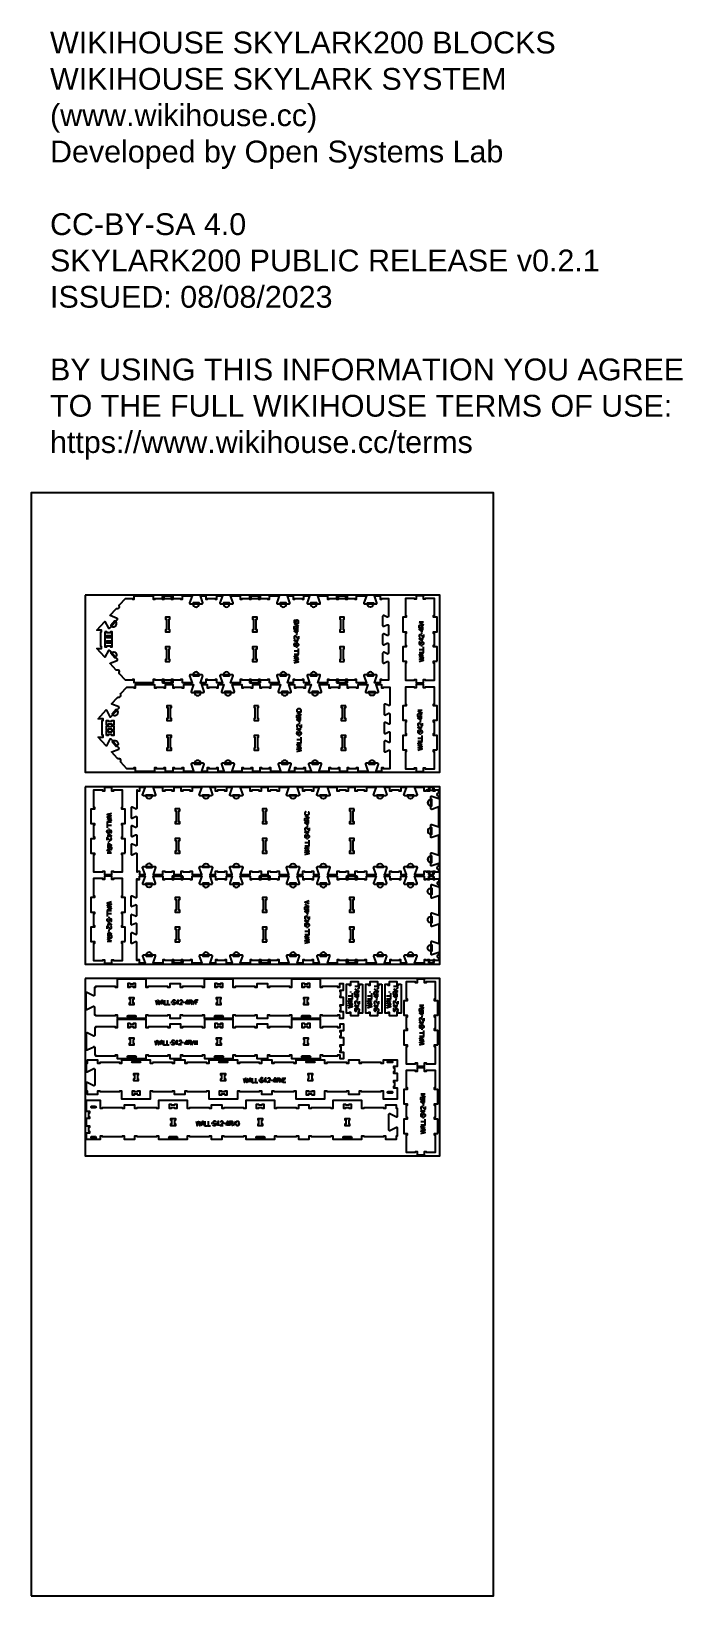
# Model space of a CAD drawing. Extents: x 0 to 4485, y 0 to 10771.
import ezdxf

# ---------------------------------------------------------------- set-up
doc = ezdxf.new("R2010")
doc.units = 0
for name, color, linetype in [('0_SHEET_SPRUCEPLY_2440X122', 1, 'CONTINUOUS'), ('1_ANYTOOL_1MMDEEP_LABELS_S', 2, 'CONTINUOUS'), ('3_ANYTOOL_CUTTHROUGH_INSID', 4, 'CONTINUOUS'), ('4_ANYTOOL_CUTTHROUGH_OUTSI', 5, 'CONTINUOUS'), ('5_ANYTOOL_HALF_MILL_9MM_IN', 3, 'CONTINUOUS'), ('DONOTCUT', 7, 'CONTINUOUS'), ('README', 1, 'CONTINUOUS')]:
    doc.layers.add(name, color=color, linetype=linetype)
doc.styles.add('ARIAL', font='arial.ttf')

msp = doc.modelspace()

# ---------------------------------------------------------------- texts
at = {"layer": 'README', "insert": (129, 10768, 0), "char_height": 150, "width": 8996.74, "attachment_point": 1, "style": 'ARIAL'}
msp.add_mtext('{\\fArial;WIKIHOUSE SKYLARK200 BLOCKS}\\P{\\fArial;WIKIHOUSE SKYLARK SYSTEM}\\P{\\fArial;(www.wikihouse.cc)}\\P{\\fArial;Developed by Open Systems Lab}\\P\\P{\\fArial;CC-BY-SA 4.0}\\P{\\fArial;SKYLARK200 PUBLIC RELEASE v0.2.1}\\P{\\fArial;ISSUED: 08/08/2023}\\P\\P{\\fArial;BY USING THIS INFORMATION YOU AGREE }\\P{\\fArial;TO THE FULL WIKIHOUSE TERMS OF USE:}\\P{\\fArial;https://www.wikihouse.cc/terms}', dxfattribs=at)

# ---------------------------------------------------------------- linework, layer by layer
at = {"layer": '0_SHEET_SPRUCEPLY_2440X122'}
for points in [[(372, 6889), (372, 5669), (2812, 5669), (2812, 6889)], [(372, 5569), (372, 4349), (2812, 4349), (2812, 5569)], [(372, 4249), (372, 3029), (2812, 3029), (2812, 4249)]]:
    msp.add_lwpolyline(points, close=True, dxfattribs=at)
at = {"layer": '1_ANYTOOL_1MMDEEP_LABELS_S', "color": 2}
for points in [[(1809, 6696), (1839, 6696), (1839, 6706), (1839, 6708), (1839, 6708), (1839, 6709), (1839, 6709), (1839, 6709), (1839, 6709), (1839, 6710), (1839, 6710), (1839, 6710), (1839, 6710), (1839, 6710), (1839, 6711), (1838, 6711), (1838, 6711), (1838, 6711), (1838, 6711), (1838, 6711), (1838, 6712), (1838, 6712), (1838, 6712), (1838, 6712), (1838, 6712), (1838, 6713), (1838, 6713), (1837, 6713), (1837, 6713), (1837, 6713), (1837, 6713), (1837, 6713), (1837, 6714), (1837, 6714), (1836, 6714), (1836, 6714), (1836, 6714), (1836, 6714), (1836, 6714), (1836, 6714), (1835, 6715), (1835, 6715), (1835, 6715), (1835, 6715), (1835, 6715), (1834, 6715), (1834, 6715), (1834, 6715), (1834, 6715), (1834, 6715), (1834, 6715), (1833, 6716), (1833, 6716), (1833, 6716), (1833, 6716), (1833, 6716), (1832, 6716), (1832, 6716), (1832, 6716), (1832, 6716), (1832, 6716), (1831, 6716), (1831, 6716), (1831, 6716), (1831, 6716), (1831, 6716), (1830, 6716), (1830, 6716), (1830, 6716), (1830, 6716), (1829, 6716), (1829, 6716), (1829, 6716), (1829, 6716), (1829, 6716), (1828, 6716), (1828, 6716), (1828, 6716), (1828, 6716), (1827, 6716), (1827, 6716), (1827, 6716), (1827, 6715), (1827, 6715), (1827, 6715), (1827, 6715), (1826, 6715), (1826, 6715), (1826, 6715), (1826, 6715), (1826, 6715), (1826, 6715), (1826, 6715), (1826, 6715), (1826, 6715), (1826, 6715), (1826, 6715), (1826, 6715), (1825, 6714), (1825, 6714), (1825, 6714), (1825, 6714), (1825, 6714), (1825, 6714), (1825, 6714), (1825, 6714), (1825, 6714), (1825, 6714), (1825, 6713), (1824, 6713), (1824, 6713), (1824, 6713), (1824, 6712), (1824, 6712), (1824, 6712), (1823, 6711), (1823, 6711), (1823, 6710), (1823, 6710), (1823, 6710), (1823, 6709), (1823, 6709), (1823, 6708), (1822, 6708), (1822, 6707), (1822, 6707), (1822, 6707)], [(1822, 6696), (1822, 6707), (1822, 6707), (1822, 6707), (1822, 6708), (1822, 6708), (1822, 6708), (1822, 6709), (1822, 6709), (1822, 6710), (1822, 6710), (1822, 6710), (1821, 6711), (1821, 6711), (1821, 6711), (1821, 6712), (1821, 6712), (1821, 6712), (1821, 6712), (1821, 6712), (1821, 6712), (1821, 6713), (1820, 6713), (1820, 6713), (1820, 6713), (1820, 6713), (1820, 6713), (1820, 6713), (1820, 6713), (1820, 6713), (1820, 6713), (1820, 6713), (1820, 6713), (1820, 6713), (1820, 6713), (1820, 6713), (1820, 6714), (1820, 6714), (1820, 6714), (1819, 6714), (1819, 6714), (1819, 6714), (1819, 6714), (1819, 6714), (1819, 6714), (1819, 6714), (1819, 6714), (1819, 6714), (1819, 6714), (1819, 6714), (1819, 6714), (1818, 6714), (1818, 6714), (1818, 6714), (1818, 6714), (1818, 6714), (1818, 6715), (1817, 6715), (1817, 6715), (1817, 6715), (1817, 6715), (1816, 6715), (1816, 6715), (1816, 6715), (1816, 6715), (1815, 6715), (1815, 6715), (1815, 6715), (1815, 6715), (1814, 6715), (1814, 6715), (1814, 6715), (1814, 6715), (1814, 6715), (1813, 6715), (1813, 6715), (1813, 6715), (1813, 6715), (1813, 6714), (1813, 6714), (1813, 6714), (1812, 6714), (1812, 6714), (1812, 6714), (1812, 6714), (1812, 6714), (1812, 6714), (1812, 6714), (1811, 6714), (1811, 6714), (1811, 6714), (1811, 6714), (1811, 6714), (1811, 6713), (1811, 6713), (1811, 6713), (1810, 6713), (1810, 6713), (1810, 6713), (1810, 6713), (1810, 6713), (1810, 6713), (1810, 6713), (1810, 6712), (1810, 6712), (1810, 6712), (1810, 6712), (1809, 6712), (1809, 6712), (1809, 6712), (1809, 6711), (1809, 6711), (1809, 6711), (1809, 6711), (1809, 6711), (1809, 6711), (1809, 6711), (1809, 6710), (1809, 6710), (1809, 6710), (1809, 6710), (1809, 6710), (1809, 6709), (1809, 6709), (1809, 6709), (1809, 6709), (1809, 6708), (1809, 6708), (1809, 6696)], [(1809, 6693), (1840, 6675)], [(2671, 6706), (2701, 6706)], [(2671, 6703), (2702, 6685)], [(2701, 6664), (2671, 6664), (2671, 6675), (2671, 6675), (2671, 6676), (2671, 6676), (2671, 6676), (2671, 6677), (2671, 6677), (2671, 6677), (2671, 6677), (2671, 6677), (2671, 6678), (2671, 6678), (2671, 6678), (2671, 6678), (2671, 6678), (2671, 6679), (2671, 6679), (2671, 6679), (2671, 6679), (2671, 6679), (2672, 6679), (2672, 6680), (2672, 6680), (2672, 6680), (2672, 6680), (2672, 6680), (2672, 6680), (2672, 6681), (2672, 6681), (2672, 6681), (2673, 6681), (2673, 6681), (2673, 6681), (2673, 6681), (2673, 6681), (2673, 6682), (2673, 6682), (2674, 6682), (2674, 6682), (2674, 6682), (2674, 6682), (2674, 6682), (2674, 6682), (2675, 6682), (2675, 6682), (2675, 6682), (2675, 6682), (2675, 6682), (2675, 6683), (2676, 6683), (2676, 6683), (2676, 6683), (2676, 6683), (2676, 6683), (2677, 6683), (2677, 6683), (2677, 6683), (2677, 6683), (2678, 6683), (2678, 6683), (2678, 6683), (2679, 6683), (2679, 6683), (2679, 6683), (2679, 6683), (2679, 6683), (2680, 6683), (2680, 6683), (2680, 6683), (2680, 6683), (2680, 6683), (2680, 6683), (2681, 6683), (2681, 6683), (2681, 6683), (2681, 6683), (2681, 6682), (2681, 6682), (2682, 6682), (2682, 6682), (2682, 6682), (2682, 6682), (2682, 6682), (2682, 6682), (2682, 6682), (2683, 6682), (2683, 6682), (2683, 6682), (2683, 6682), (2683, 6681), (2683, 6681), (2684, 6681), (2684, 6681), (2684, 6681), (2684, 6681), (2684, 6681), (2684, 6681), (2684, 6681), (2684, 6680), (2685, 6680), (2685, 6680), (2685, 6680), (2685, 6680), (2685, 6680), (2685, 6680), (2685, 6679), (2685, 6679), (2685, 6679), (2685, 6679), (2686, 6679), (2686, 6679), (2686, 6679), (2686, 6678), (2686, 6678), (2686, 6678), (2686, 6678), (2686, 6678), (2686, 6678), (2686, 6677), (2686, 6677), (2686, 6677), (2686, 6677), (2686, 6677), (2686, 6677), (2686, 6675), (2686, 6673), (2686, 6664)], [(2686, 6673), (2701, 6683)], [(1839, 6654), (1809, 6654), (1809, 6665), (1809, 6665), (1809, 6666), (1809, 6666), (1809, 6666), (1809, 6667), (1809, 6667), (1809, 6667), (1809, 6667), (1809, 6667), (1809, 6668), (1809, 6668), (1809, 6668), (1809, 6668), (1809, 6668), (1809, 6669), (1809, 6669), (1809, 6669), (1809, 6669), (1810, 6669), (1810, 6670), (1810, 6670), (1810, 6670), (1810, 6670), (1810, 6670), (1810, 6670), (1810, 6670), (1810, 6671), (1810, 6671), (1811, 6671), (1811, 6671), (1811, 6671), (1811, 6671), (1811, 6671), (1811, 6671), (1811, 6672), (1811, 6672), (1812, 6672), (1812, 6672), (1812, 6672), (1812, 6672), (1812, 6672), (1812, 6672), (1813, 6672), (1813, 6672), (1813, 6672), (1813, 6672), (1813, 6672), (1813, 6673), (1814, 6673), (1814, 6673), (1814, 6673), (1814, 6673), (1815, 6673), (1815, 6673), (1815, 6673), (1815, 6673), (1815, 6673), (1816, 6673), (1816, 6673), (1817, 6673), (1817, 6673), (1817, 6673), (1817, 6673), (1817, 6673), (1817, 6673), (1818, 6673), (1818, 6673), (1818, 6673), (1818, 6673), (1818, 6673), (1818, 6673), (1819, 6673), (1819, 6673), (1819, 6673), (1819, 6673), (1819, 6672), (1819, 6672), (1820, 6672), (1820, 6672), (1820, 6672), (1820, 6672), (1820, 6672), (1820, 6672), (1821, 6672), (1821, 6672), (1821, 6672), (1821, 6672), (1821, 6672), (1821, 6671), (1821, 6671), (1822, 6671), (1822, 6671), (1822, 6671), (1822, 6671), (1822, 6671), (1822, 6671), (1822, 6671), (1823, 6670), (1823, 6670), (1823, 6670), (1823, 6670), (1823, 6670), (1823, 6670), (1823, 6670), (1823, 6670), (1823, 6669), (1823, 6669), (1824, 6669), (1824, 6669), (1824, 6669), (1824, 6669), (1824, 6668), (1824, 6668), (1824, 6668), (1824, 6668), (1824, 6668), (1824, 6668), (1824, 6667), (1824, 6667), (1824, 6667), (1824, 6667), (1824, 6667), (1824, 6667), (1824, 6665), (1824, 6663), (1824, 6654)], [(1839, 6641), (1809, 6641), (1830, 6625)], [(1839, 6607), (1839, 6589), (1838, 6589), (1838, 6589), (1838, 6589), (1838, 6589), (1837, 6589), (1837, 6589), (1837, 6589), (1837, 6589), (1836, 6589), (1836, 6590), (1836, 6590), (1836, 6590), (1836, 6590), (1835, 6590), (1835, 6590), (1835, 6590), (1835, 6590), (1835, 6591), (1834, 6591), (1834, 6591), (1834, 6591), (1834, 6591), (1834, 6591), (1834, 6591), (1833, 6592), (1833, 6592), (1833, 6592), (1833, 6592), (1833, 6592), (1832, 6593), (1831, 6594), (1830, 6596), (1829, 6597), (1828, 6599), (1827, 6599), (1827, 6600), (1826, 6601), (1825, 6601), (1825, 6602), (1824, 6603), (1824, 6603), (1823, 6604), (1823, 6604), (1823, 6604), (1823, 6604), (1822, 6605), (1822, 6605), (1822, 6605), (1822, 6605), (1822, 6605), (1822, 6605), (1821, 6605), (1821, 6605), (1821, 6605), (1821, 6606), (1821, 6606), (1820, 6606), (1820, 6606), (1820, 6606), (1820, 6606), (1820, 6606), (1820, 6606), (1819, 6606), (1819, 6606), (1819, 6606), (1819, 6606), (1818, 6606), (1818, 6606), (1818, 6606), (1818, 6606), (1818, 6606), (1817, 6606), (1817, 6606), (1817, 6606), (1817, 6606), (1816, 6606), (1816, 6606), (1816, 6606), (1816, 6606), (1816, 6606), (1815, 6606), (1815, 6606), (1815, 6606), (1815, 6606), (1814, 6606), (1814, 6606), (1814, 6606), (1814, 6606), (1814, 6606), (1813, 6606), (1813, 6606), (1813, 6606), (1813, 6605), (1813, 6605), (1812, 6605), (1812, 6605), (1812, 6605), (1812, 6605), (1812, 6605), (1812, 6605), (1812, 6605), (1811, 6604), (1811, 6604), (1811, 6604), (1811, 6604), (1811, 6604), (1811, 6604), (1811, 6604), (1810, 6603), (1810, 6603), (1810, 6603), (1810, 6603), (1810, 6603), (1810, 6603), (1810, 6602), (1810, 6602), (1810, 6602), (1810, 6602), (1809, 6602), (1809, 6601), (1809, 6601), (1809, 6601), (1809, 6601), (1809, 6601), (1809, 6600), (1809, 6600), (1809, 6600), (1809, 6600), (1809, 6600), (1809, 6599), (1809, 6599), (1809, 6599), (1809, 6599), (1809, 6598), (1809, 6598), (1809, 6598), (1809, 6597), (1809, 6597), (1809, 6597), (1809, 6596), (1809, 6596), (1809, 6596), (1809, 6595), (1809, 6595), (1809, 6595), (1809, 6594), (1809, 6594), (1809, 6594), (1809, 6594), (1809, 6594), (1809, 6594), (1809, 6594), (1809, 6593), (1810, 6593), (1810, 6593), (1810, 6593), (1810, 6593), (1810, 6593), (1810, 6593), (1810, 6592), (1810, 6592), (1810, 6592), (1810, 6592), (1810, 6592), (1810, 6592), (1811, 6592), (1811, 6592), (1811, 6591), (1811, 6591), (1811, 6591), (1811, 6591), (1811, 6591), (1811, 6591), (1811, 6591), (1811, 6591), (1812, 6590), (1812, 6590), (1812, 6590), (1812, 6590), (1812, 6590), (1813, 6590), (1813, 6589), (1813, 6589), (1813, 6589), (1814, 6589)], [(1839, 6577), (1809, 6577), (1830, 6561)], [(1824, 6663), (1839, 6673)], [(1825, 6621), (1825, 6612)], [(1830, 6625), (1830, 6647)], [(1830, 6561), (1830, 6582)], [(2701, 6651), (2671, 6651), (2692, 6635)], [(2701, 6617), (2701, 6599), (2700, 6599), (2700, 6599), (2700, 6599), (2699, 6599), (2699, 6599), (2699, 6599), (2699, 6599), (2699, 6599), (2698, 6599), (2698, 6600), (2698, 6600), (2698, 6600), (2698, 6600), (2697, 6600), (2697, 6600), (2697, 6600), (2697, 6600), (2697, 6601), (2696, 6601), (2696, 6601), (2696, 6601), (2696, 6601), (2696, 6601), (2696, 6601), (2695, 6602), (2695, 6602), (2695, 6602), (2695, 6602), (2695, 6602), (2694, 6603), (2693, 6604), (2692, 6606), (2691, 6607), (2690, 6609), (2689, 6609), (2689, 6610), (2688, 6611), (2687, 6611), (2687, 6612), (2686, 6613), (2686, 6613), (2685, 6614), (2685, 6614), (2685, 6614), (2685, 6614), (2684, 6615), (2684, 6615), (2684, 6615), (2684, 6615), (2684, 6615), (2684, 6615), (2683, 6615), (2683, 6615), (2683, 6615), (2683, 6616), (2683, 6616), (2682, 6616), (2682, 6616), (2682, 6616), (2682, 6616), (2682, 6616), (2681, 6616), (2681, 6616), (2681, 6616), (2681, 6616), (2681, 6616), (2680, 6616), (2680, 6616), (2680, 6616), (2680, 6616), (2680, 6616), (2679, 6616), (2679, 6616), (2679, 6616), (2679, 6616), (2678, 6616), (2678, 6616), (2678, 6616), (2678, 6616), (2677, 6616), (2677, 6616), (2677, 6616), (2677, 6616), (2677, 6616), (2676, 6616), (2676, 6616), (2676, 6616), (2676, 6616), (2676, 6616), (2675, 6616), (2675, 6616), (2675, 6616), (2675, 6615), (2675, 6615), (2674, 6615), (2674, 6615), (2674, 6615), (2674, 6615), (2674, 6615), (2674, 6615), (2673, 6615), (2673, 6614), (2673, 6614), (2673, 6614), (2673, 6614), (2673, 6614), (2673, 6614), (2672, 6614), (2672, 6613), (2672, 6613), (2672, 6613), (2672, 6613), (2672, 6613), (2672, 6612), (2672, 6612), (2672, 6612), (2672, 6612), (2671, 6612), (2671, 6612), (2671, 6611), (2671, 6611), (2671, 6611), (2671, 6611), (2671, 6611), (2671, 6610), (2671, 6610), (2671, 6610), (2671, 6610), (2671, 6610), (2671, 6609), (2671, 6609), (2671, 6609), (2671, 6609), (2671, 6608), (2671, 6608), (2671, 6608), (2671, 6607), (2671, 6607), (2671, 6607), (2671, 6606), (2671, 6606), (2671, 6606), (2671, 6605), (2671, 6605), (2671, 6605), (2671, 6604), (2671, 6604), (2671, 6604), (2671, 6604), (2671, 6604), (2671, 6604), (2671, 6603), (2671, 6603), (2671, 6603), (2672, 6603), (2672, 6603), (2672, 6603), (2672, 6603), (2672, 6603), (2672, 6602), (2672, 6602), (2672, 6602), (2672, 6602), (2672, 6602), (2672, 6602), (2672, 6602), (2673, 6601), (2673, 6601), (2673, 6601), (2673, 6601), (2673, 6601), (2673, 6601), (2673, 6601), (2673, 6601), (2673, 6601), (2674, 6600), (2674, 6600), (2674, 6600), (2674, 6600), (2674, 6600), (2675, 6600), (2675, 6599), (2675, 6599), (2675, 6599), (2676, 6599)], [(2701, 6587), (2671, 6587), (2692, 6571)], [(2687, 6631), (2687, 6622)], [(2692, 6635), (2692, 6657)], [(2692, 6571), (2692, 6592)], [(1813, 6557), (1813, 6557), (1813, 6557), (1813, 6557), (1813, 6557), (1813, 6557), (1813, 6557), (1813, 6557), (1812, 6557), (1812, 6557), (1812, 6557), (1812, 6557), (1812, 6556), (1812, 6556), (1812, 6556), (1812, 6556), (1812, 6556), (1812, 6556), (1812, 6556), (1812, 6556), (1812, 6556), (1811, 6556), (1811, 6556), (1811, 6556), (1811, 6556), (1811, 6556), (1811, 6556), (1811, 6556), (1811, 6556), (1811, 6556), (1811, 6556), (1811, 6556), (1811, 6556), (1811, 6556), (1811, 6556), (1811, 6556), (1810, 6556), (1810, 6555), (1810, 6555), (1810, 6555), (1810, 6555), (1810, 6555), (1810, 6555), (1810, 6555), (1810, 6555), (1810, 6555), (1810, 6555), (1810, 6555), (1810, 6555), (1810, 6555), (1810, 6555), (1810, 6554), (1810, 6554), (1810, 6554), (1810, 6554), (1809, 6554), (1809, 6554), (1809, 6553), (1809, 6553), (1809, 6552), (1809, 6551), (1809, 6550), (1809, 6550), (1809, 6549), (1808, 6549), (1808, 6549), (1808, 6548), (1808, 6548), (1808, 6548), (1808, 6547), (1808, 6547), (1808, 6547), (1808, 6547), (1808, 6546), (1808, 6546), (1808, 6546), (1808, 6546), (1808, 6546), (1809, 6546), (1809, 6545), (1809, 6545), (1809, 6545), (1809, 6545), (1809, 6545), (1809, 6544), (1809, 6544), (1809, 6544), (1809, 6544), (1809, 6544), (1809, 6544), (1809, 6543), (1809, 6543), (1809, 6543), (1809, 6543), (1809, 6543), (1810, 6543), (1810, 6542), (1810, 6542), (1810, 6542), (1810, 6542), (1810, 6542), (1810, 6542), (1810, 6541), (1810, 6541), (1811, 6541), (1811, 6541), (1811, 6541), (1811, 6541), (1811, 6541), (1811, 6541), (1811, 6540), (1811, 6540), (1812, 6540), (1812, 6540), (1812, 6540), (1812, 6540), (1812, 6540), (1812, 6540), (1813, 6540), (1813, 6540), (1813, 6540), (1813, 6539), (1813, 6539), (1813, 6539), (1814, 6539), (1814, 6539), (1814, 6539), (1814, 6539), (1814, 6539), (1815, 6539), (1815, 6539), (1815, 6539), (1815, 6539), (1815, 6539), (1816, 6539), (1816, 6539), (1816, 6539), (1816, 6539), (1816, 6539), (1817, 6539), (1817, 6539), (1817, 6539), (1817, 6539), (1817, 6539), (1818, 6539), (1818, 6540), (1818, 6540), (1818, 6540), (1818, 6540), (1818, 6540), (1818, 6540), (1818, 6540), (1818, 6540), (1818, 6540), (1818, 6540), (1819, 6540), (1819, 6540), (1819, 6540), (1819, 6540), (1819, 6540), (1819, 6540), (1819, 6540), (1819, 6540), (1819, 6540), (1819, 6540), (1819, 6540), (1819, 6541), (1819, 6541), (1819, 6541), (1820, 6541), (1820, 6541), (1820, 6541), (1820, 6541), (1820, 6541), (1820, 6541), (1820, 6542), (1820, 6542), (1820, 6542), (1821, 6543), (1821, 6543), (1822, 6544), (1822, 6545), (1822, 6546), (1823, 6547), (1823, 6547), (1823, 6548), (1824, 6549), (1824, 6550), (1824, 6551), (1825, 6551), (1825, 6552), (1825, 6553), (1826, 6554), (1826, 6554), (1826, 6554), (1826, 6555), (1827, 6555), (1827, 6555), (1827, 6555), (1827, 6555), (1827, 6555), (1827, 6555), (1827, 6555), (1827, 6555), (1827, 6555), (1827, 6555), (1827, 6555), (1827, 6555), (1827, 6555), (1827, 6556), (1827, 6556), (1828, 6556), (1828, 6556), (1828, 6556), (1828, 6556), (1828, 6556), (1828, 6556), (1828, 6556), (1828, 6556), (1828, 6556), (1828, 6556), (1828, 6556), (1828, 6556), (1828, 6556), (1829, 6556), (1829, 6556), (1829, 6556), (1829, 6556), (1829, 6556), (1829, 6556), (1829, 6556), (1829, 6556), (1830, 6556), (1830, 6557), (1830, 6557), (1830, 6557), (1830, 6557), (1831, 6557), (1831, 6557), (1831, 6557), (1831, 6557), (1831, 6557), (1832, 6557), (1832, 6557), (1832, 6557), (1832, 6557), (1833, 6556), (1833, 6556), (1833, 6556), (1833, 6556), (1833, 6556), (1834, 6556), (1834, 6556), (1834, 6556), (1834, 6556), (1834, 6556), (1835, 6556), (1835, 6556), (1835, 6556), (1835, 6556), (1835, 6555), (1835, 6555), (1836, 6555), (1836, 6555), (1836, 6555), (1836, 6555), (1836, 6555), (1836, 6555), (1836, 6554), (1837, 6554), (1837, 6554), (1837, 6554), (1837, 6554), (1837, 6554), (1837, 6553), (1837, 6553), (1838, 6553), (1838, 6552), (1838, 6552), (1838, 6552), (1838, 6551), (1838, 6551), (1838, 6551), (1839, 6551), (1839, 6550), (1839, 6550), (1839, 6550), (1839, 6550), (1839, 6550), (1839, 6549), (1839, 6549), (1839, 6549), (1839, 6549), (1839, 6549), (1839, 6548), (1839, 6548), (1839, 6548), (1839, 6547), (1839, 6547), (1839, 6546), (1839, 6546), (1839, 6546), (1839, 6545), (1839, 6545), (1839, 6544), (1839, 6544), (1839, 6544), (1838, 6543), (1838, 6543), (1838, 6543), (1838, 6542), (1838, 6542), (1838, 6542), (1838, 6541), (1837, 6541), (1837, 6541), (1837, 6541), (1837, 6541), (1837, 6540), (1837, 6540), (1837, 6540), (1837, 6540), (1837, 6540), (1836, 6540), (1836, 6540), (1836, 6539), (1836, 6539), (1836, 6539), (1836, 6539), (1836, 6539), (1836, 6539), (1836, 6539), (1836, 6539), (1836, 6539), (1835, 6539), (1835, 6539), (1835, 6539), (1835, 6539), (1835, 6539), (1835, 6539), (1835, 6539), (1835, 6539), (1835, 6539), (1835, 6539), (1835, 6539), (1835, 6539), (1834, 6539), (1834, 6539), (1834, 6539), (1834, 6539), (1834, 6538), (1834, 6538), (1833, 6538), (1833, 6538), (1833, 6538), (1833, 6538)], [(1809, 6505), (1839, 6505), (1839, 6522)], [(1809, 6483), (1839, 6483), (1839, 6500)], [(1839, 6457), (1809, 6467), (1839, 6479)], [(1825, 6534), (1825, 6526)], [(1829, 6460), (1829, 6475)], [(2675, 6567), (2675, 6567), (2675, 6567), (2675, 6567), (2675, 6567), (2675, 6567), (2675, 6567), (2675, 6567), (2674, 6567), (2674, 6567), (2674, 6567), (2674, 6566), (2674, 6566), (2674, 6566), (2674, 6566), (2674, 6566), (2674, 6566), (2674, 6566), (2674, 6566), (2674, 6566), (2673, 6566), (2673, 6566), (2673, 6566), (2673, 6566), (2673, 6566), (2673, 6566), (2673, 6566), (2673, 6566), (2673, 6566), (2673, 6566), (2673, 6566), (2673, 6566), (2673, 6566), (2673, 6566), (2673, 6566), (2672, 6566), (2672, 6566), (2672, 6565), (2672, 6565), (2672, 6565), (2672, 6565), (2672, 6565), (2672, 6565), (2672, 6565), (2672, 6565), (2672, 6565), (2672, 6565), (2672, 6565), (2672, 6565), (2672, 6565), (2672, 6565), (2672, 6564), (2672, 6564), (2672, 6564), (2671, 6564), (2671, 6564), (2671, 6564), (2671, 6563), (2671, 6563), (2671, 6562), (2671, 6561), (2671, 6560), (2670, 6560), (2670, 6559), (2670, 6559), (2670, 6559), (2670, 6558), (2670, 6558), (2670, 6558), (2670, 6557), (2670, 6557), (2670, 6557), (2670, 6557), (2670, 6556), (2670, 6556), (2670, 6556), (2670, 6556), (2670, 6556), (2670, 6556), (2670, 6555), (2671, 6555), (2671, 6555), (2671, 6555), (2671, 6555), (2671, 6554), (2671, 6554), (2671, 6554), (2671, 6554), (2671, 6554), (2671, 6554), (2671, 6553), (2671, 6553), (2671, 6553), (2671, 6553), (2671, 6553), (2672, 6553), (2672, 6552), (2672, 6552), (2672, 6552), (2672, 6552), (2672, 6552), (2672, 6552), (2672, 6551), (2672, 6551), (2672, 6551), (2673, 6551), (2673, 6551), (2673, 6551), (2673, 6551), (2673, 6551), (2673, 6550), (2673, 6550), (2674, 6550), (2674, 6550), (2674, 6550), (2674, 6550), (2674, 6550), (2674, 6550), (2675, 6550), (2675, 6550), (2675, 6550), (2675, 6549), (2675, 6549), (2675, 6549), (2676, 6549), (2676, 6549), (2676, 6549), (2676, 6549), (2676, 6549), (2677, 6549), (2677, 6549), (2677, 6549), (2677, 6549), (2677, 6549), (2678, 6549), (2678, 6549), (2678, 6549), (2678, 6549), (2678, 6549), (2679, 6549), (2679, 6549), (2679, 6549), (2679, 6549), (2679, 6549), (2679, 6549), (2680, 6550), (2680, 6550), (2680, 6550), (2680, 6550), (2680, 6550), (2680, 6550), (2680, 6550), (2680, 6550), (2680, 6550), (2680, 6550), (2680, 6550), (2681, 6550), (2681, 6550), (2681, 6550), (2681, 6550), (2681, 6550), (2681, 6550), (2681, 6550), (2681, 6550), (2681, 6550), (2681, 6550), (2681, 6551), (2681, 6551), (2681, 6551), (2681, 6551), (2682, 6551), (2682, 6551), (2682, 6551), (2682, 6551), (2682, 6551), (2682, 6552), (2682, 6552), (2682, 6552), (2683, 6553), (2683, 6553), (2684, 6554), (2684, 6555), (2684, 6556), (2685, 6556), (2685, 6557), (2685, 6558), (2686, 6559), (2686, 6560), (2686, 6561), (2687, 6561), (2687, 6562), (2687, 6563), (2688, 6563), (2688, 6564), (2688, 6564), (2688, 6564), (2688, 6565), (2689, 6565), (2689, 6565), (2689, 6565), (2689, 6565), (2689, 6565), (2689, 6565), (2689, 6565), (2689, 6565), (2689, 6565), (2689, 6565), (2689, 6565), (2689, 6565), (2689, 6566), (2689, 6566), (2689, 6566), (2690, 6566), (2690, 6566), (2690, 6566), (2690, 6566), (2690, 6566), (2690, 6566), (2690, 6566), (2690, 6566), (2690, 6566), (2690, 6566), (2690, 6566), (2690, 6566), (2691, 6566), (2691, 6566), (2691, 6566), (2691, 6566), (2691, 6566), (2691, 6566), (2691, 6566), (2691, 6566), (2691, 6566), (2692, 6566), (2692, 6567), (2692, 6567), (2692, 6567), (2692, 6567), (2693, 6567), (2693, 6567), (2693, 6567), (2693, 6567), (2694, 6567), (2694, 6567), (2694, 6567), (2694, 6566), (2694, 6566), (2695, 6566), (2695, 6566), (2695, 6566), (2695, 6566), (2696, 6566), (2696, 6566), (2696, 6566), (2696, 6566), (2696, 6566), (2696, 6566), (2697, 6566), (2697, 6566), (2697, 6566), (2697, 6565), (2697, 6565), (2697, 6565), (2698, 6565), (2698, 6565), (2698, 6565), (2698, 6565), (2698, 6565), (2698, 6564), (2699, 6564), (2699, 6564), (2699, 6564), (2699, 6564), (2699, 6564), (2699, 6563), (2699, 6563), (2700, 6563), (2700, 6562), (2700, 6562), (2700, 6562), (2700, 6561), (2700, 6561), (2700, 6561), (2700, 6561), (2701, 6560), (2701, 6560), (2701, 6560), (2701, 6560), (2701, 6560), (2701, 6559), (2701, 6559), (2701, 6559), (2701, 6559), (2701, 6559), (2701, 6558), (2701, 6558), (2701, 6558), (2701, 6557), (2701, 6557), (2701, 6556), (2701, 6556), (2701, 6556), (2701, 6555), (2701, 6555), (2701, 6554), (2701, 6554), (2701, 6554), (2700, 6553), (2700, 6553), (2700, 6553), (2700, 6552), (2700, 6552), (2700, 6551), (2699, 6551), (2699, 6551), (2699, 6551), (2699, 6551), (2699, 6551), (2699, 6550), (2699, 6550), (2699, 6550), (2699, 6550), (2698, 6550), (2698, 6550), (2698, 6550), (2698, 6549), (2698, 6549), (2698, 6549), (2698, 6549), (2698, 6549), (2698, 6549), (2698, 6549), (2698, 6549), (2697, 6549), (2697, 6549), (2697, 6549), (2697, 6549), (2697, 6549), (2697, 6549), (2697, 6549), (2697, 6549), (2697, 6549), (2697, 6549), (2697, 6549), (2697, 6549), (2697, 6549), (2696, 6549), (2696, 6549), (2696, 6549), (2696, 6548), (2696, 6548), (2696, 6548), (2695, 6548), (2695, 6548), (2695, 6548), (2695, 6548)], [(2671, 6515), (2701, 6515), (2701, 6532)], [(2671, 6493), (2701, 6493), (2701, 6510)], [(2701, 6467), (2671, 6477), (2701, 6489)], [(2671, 6432), (2701, 6440), (2672, 6448), (2701, 6457), (2671, 6464)], [(2687, 6544), (2687, 6536)], [(2691, 6470), (2691, 6485)], [(1809, 6422), (1839, 6430), (1810, 6438), (1839, 6447), (1809, 6454)], [(1828, 6082), (1859, 6065)], [(1858, 6043), (1828, 6043), (1828, 6055), (1828, 6055), (1828, 6056), (1828, 6056), (1828, 6056), (1828, 6056), (1828, 6057), (1828, 6057), (1828, 6057), (1828, 6057), (1828, 6058), (1828, 6058), (1828, 6058), (1828, 6058), (1828, 6058), (1828, 6058), (1828, 6059), (1829, 6059), (1829, 6059), (1829, 6059), (1829, 6059), (1829, 6060), (1829, 6060), (1829, 6060), (1829, 6060), (1829, 6060), (1829, 6060), (1829, 6060), (1830, 6061), (1830, 6061), (1830, 6061), (1830, 6061), (1830, 6061), (1830, 6061), (1830, 6061), (1830, 6061), (1831, 6061), (1831, 6062), (1831, 6062), (1831, 6062), (1831, 6062), (1831, 6062), (1832, 6062), (1832, 6062), (1832, 6062), (1832, 6062), (1832, 6062), (1832, 6062), (1833, 6062), (1833, 6062), (1833, 6062), (1833, 6063), (1833, 6063), (1834, 6063), (1834, 6063), (1834, 6063), (1834, 6063), (1834, 6063), (1835, 6063), (1835, 6063), (1836, 6063), (1836, 6063), (1836, 6063), (1836, 6063), (1836, 6063), (1837, 6063), (1837, 6063), (1837, 6063), (1837, 6063), (1837, 6063), (1837, 6063), (1838, 6063), (1838, 6063), (1838, 6062), (1838, 6062), (1838, 6062), (1838, 6062), (1839, 6062), (1839, 6062), (1839, 6062), (1839, 6062), (1839, 6062), (1839, 6062), (1839, 6062), (1840, 6062), (1840, 6062), (1840, 6062), (1840, 6062), (1840, 6061), (1840, 6061), (1841, 6061), (1841, 6061), (1841, 6061), (1841, 6061), (1841, 6061), (1841, 6061), (1841, 6061), (1842, 6060), (1842, 6060), (1842, 6060), (1842, 6060), (1842, 6060), (1842, 6060), (1842, 6060), (1842, 6059), (1842, 6059), (1842, 6059), (1843, 6059), (1843, 6059), (1843, 6059), (1843, 6059), (1843, 6058), (1843, 6058), (1843, 6058), (1843, 6058), (1843, 6058), (1843, 6058), (1843, 6057), (1843, 6057), (1843, 6057), (1843, 6057), (1843, 6057), (1843, 6057), (1843, 6056), (1843, 6054), (1843, 6052), (1843, 6043)], [(1843, 6052), (1858, 6063)], [(1849, 6015), (1849, 6036)], [(2662, 6096), (2692, 6096)], [(2662, 6093), (2693, 6075)], [(2692, 6054), (2662, 6054), (2662, 6065), (2662, 6065), (2662, 6066), (2662, 6066), (2662, 6066), (2662, 6067), (2662, 6067), (2662, 6067), (2662, 6067), (2662, 6067), (2662, 6068), (2662, 6068), (2662, 6068), (2662, 6068), (2662, 6068), (2662, 6069), (2662, 6069), (2662, 6069), (2662, 6069), (2663, 6069), (2663, 6069), (2663, 6070), (2663, 6070), (2663, 6070), (2663, 6070), (2663, 6070), (2663, 6070), (2663, 6071), (2663, 6071), (2664, 6071), (2664, 6071), (2664, 6071), (2664, 6071), (2664, 6071), (2664, 6071), (2664, 6072), (2664, 6072), (2665, 6072), (2665, 6072), (2665, 6072), (2665, 6072), (2665, 6072), (2665, 6072), (2666, 6072), (2666, 6072), (2666, 6072), (2666, 6072), (2666, 6072), (2666, 6073), (2667, 6073), (2667, 6073), (2667, 6073), (2667, 6073), (2667, 6073), (2668, 6073), (2668, 6073), (2668, 6073), (2668, 6073), (2669, 6073), (2669, 6073), (2670, 6073), (2670, 6073), (2670, 6073), (2670, 6073), (2670, 6073), (2670, 6073), (2671, 6073), (2671, 6073), (2671, 6073), (2671, 6073), (2671, 6073), (2671, 6073), (2672, 6073), (2672, 6073), (2672, 6073), (2672, 6073), (2672, 6072), (2672, 6072), (2673, 6072), (2673, 6072), (2673, 6072), (2673, 6072), (2673, 6072), (2673, 6072), (2674, 6072), (2674, 6072), (2674, 6072), (2674, 6072), (2674, 6072), (2674, 6071), (2674, 6071), (2675, 6071), (2675, 6071), (2675, 6071), (2675, 6071), (2675, 6071), (2675, 6071), (2675, 6071), (2676, 6070), (2676, 6070), (2676, 6070), (2676, 6070), (2676, 6070), (2676, 6070), (2676, 6070), (2676, 6069), (2676, 6069), (2676, 6069), (2677, 6069), (2677, 6069), (2677, 6069), (2677, 6069), (2677, 6068), (2677, 6068), (2677, 6068), (2677, 6068), (2677, 6068), (2677, 6068), (2677, 6067), (2677, 6067), (2677, 6067), (2677, 6067), (2677, 6067), (2677, 6067), (2677, 6065), (2677, 6063), (2677, 6054)], [(2692, 6041), (2662, 6041), (2683, 6025)], [(2677, 6063), (2692, 6073)], [(2683, 6025), (2683, 6047)], [(1832, 5946), (1832, 5946), (1832, 5946), (1832, 5946), (1832, 5946), (1832, 5946), (1832, 5946), (1832, 5946), (1832, 5946), (1832, 5946), (1831, 5946), (1831, 5946), (1831, 5946), (1831, 5946), (1831, 5946), (1831, 5946), (1831, 5946), (1831, 5946), (1831, 5946), (1831, 5946), (1831, 5946), (1831, 5946), (1831, 5946), (1830, 5946), (1830, 5946), (1830, 5946), (1830, 5946), (1830, 5946), (1830, 5946), (1830, 5946), (1830, 5946), (1830, 5946), (1830, 5946), (1830, 5946), (1830, 5945), (1830, 5945), (1830, 5945), (1830, 5945), (1829, 5945), (1829, 5945), (1829, 5945), (1829, 5945), (1829, 5945), (1829, 5945), (1829, 5945), (1829, 5945), (1829, 5945), (1829, 5945), (1829, 5945), (1829, 5944), (1829, 5944), (1829, 5944), (1829, 5944), (1829, 5944), (1829, 5944), (1829, 5944), (1828, 5943), (1828, 5943), (1828, 5942), (1828, 5942), (1828, 5941), (1828, 5940), (1828, 5940), (1828, 5939), (1828, 5939), (1828, 5939), (1828, 5938), (1827, 5938), (1827, 5937), (1827, 5937), (1827, 5937), (1827, 5937), (1827, 5936), (1828, 5936), (1828, 5936), (1828, 5936), (1828, 5936), (1828, 5936), (1828, 5935), (1828, 5935), (1828, 5935), (1828, 5935), (1828, 5935), (1828, 5934), (1828, 5934), (1828, 5934), (1828, 5934), (1828, 5934), (1828, 5934), (1828, 5933), (1828, 5933), (1828, 5933), (1828, 5933), (1829, 5933), (1829, 5933), (1829, 5932), (1829, 5932), (1829, 5932), (1829, 5932), (1829, 5932), (1829, 5932), (1829, 5931), (1829, 5931), (1830, 5931), (1830, 5931), (1830, 5931), (1830, 5931), (1830, 5931), (1830, 5930), (1830, 5930), (1830, 5930), (1831, 5930), (1831, 5930), (1831, 5930), (1831, 5930), (1831, 5930), (1831, 5930), (1832, 5930), (1832, 5930), (1832, 5929), (1832, 5929), (1832, 5929), (1832, 5929), (1833, 5929), (1833, 5929), (1833, 5929), (1833, 5929), (1833, 5929), (1833, 5929), (1834, 5929), (1834, 5929), (1834, 5929), (1834, 5929), (1835, 5929), (1835, 5929), (1835, 5929), (1835, 5929), (1835, 5929), (1836, 5929), (1836, 5929), (1836, 5929), (1836, 5929), (1836, 5929), (1837, 5929), (1837, 5929), (1837, 5929), (1837, 5929), (1837, 5929), (1837, 5929), (1837, 5930), (1837, 5930), (1837, 5930), (1837, 5930), (1838, 5930), (1838, 5930), (1838, 5930), (1838, 5930), (1838, 5930), (1838, 5930), (1838, 5930), (1838, 5930), (1838, 5930), (1838, 5930), (1838, 5930), (1838, 5930), (1838, 5930), (1838, 5930), (1839, 5930), (1839, 5930), (1839, 5931), (1839, 5931), (1839, 5931), (1839, 5931), (1839, 5931), (1839, 5931), (1839, 5931), (1839, 5932), (1840, 5932), (1840, 5933), (1840, 5933), (1841, 5934), (1841, 5935), (1841, 5936), (1842, 5936), (1842, 5937), (1842, 5938), (1843, 5939), (1843, 5940), (1843, 5940), (1844, 5941), (1844, 5942), (1844, 5943), (1845, 5943), (1845, 5944), (1845, 5944), (1846, 5944), (1846, 5944), (1846, 5945), (1846, 5945), (1846, 5945), (1846, 5945), (1846, 5945), (1846, 5945), (1846, 5945), (1846, 5945), (1846, 5945), (1846, 5945), (1846, 5945), (1846, 5945), (1847, 5945), (1847, 5945), (1847, 5945), (1847, 5946), (1847, 5946), (1847, 5946), (1847, 5946), (1847, 5946), (1847, 5946), (1847, 5946), (1847, 5946), (1847, 5946), (1847, 5946), (1848, 5946), (1848, 5946), (1848, 5946), (1848, 5946), (1848, 5946), (1848, 5946), (1848, 5946), (1848, 5946), (1848, 5946), (1848, 5946), (1849, 5946), (1849, 5946), (1849, 5946), (1849, 5946), (1849, 5946), (1850, 5946), (1850, 5946), (1850, 5946), (1850, 5946), (1851, 5946), (1851, 5946), (1851, 5946), (1851, 5946), (1851, 5946), (1852, 5946), (1852, 5946), (1852, 5946), (1852, 5946), (1853, 5946), (1853, 5946), (1853, 5946), (1853, 5946), (1853, 5946), (1853, 5946), (1854, 5946), (1854, 5946), (1854, 5945), (1854, 5945), (1854, 5945), (1855, 5945), (1855, 5945), (1855, 5945), (1855, 5945), (1855, 5945), (1855, 5945), (1855, 5944), (1856, 5944), (1856, 5944), (1856, 5944), (1856, 5944), (1856, 5944), (1856, 5943), (1856, 5943), (1857, 5943), (1857, 5943), (1857, 5942), (1857, 5942), (1857, 5941), (1857, 5941), (1857, 5941), (1858, 5941), (1858, 5940), (1858, 5940), (1858, 5940), (1858, 5940), (1858, 5940), (1858, 5939), (1858, 5939), (1858, 5939), (1858, 5939), (1858, 5939), (1858, 5938), (1858, 5938), (1858, 5938), (1858, 5937), (1858, 5937), (1858, 5937), (1858, 5936), (1858, 5936), (1858, 5935), (1858, 5935), (1858, 5935), (1858, 5934), (1858, 5934), (1858, 5933), (1858, 5933), (1857, 5933), (1857, 5932), (1857, 5932), (1857, 5932), (1857, 5931), (1857, 5931), (1857, 5931), (1856, 5931), (1856, 5930), (1856, 5930), (1856, 5930), (1856, 5930), (1856, 5930), (1856, 5930), (1856, 5930), (1855, 5930), (1855, 5929), (1855, 5929), (1855, 5929), (1855, 5929), (1855, 5929), (1855, 5929), (1855, 5929), (1855, 5929), (1855, 5929), (1855, 5929), (1855, 5929), (1855, 5929), (1854, 5929), (1854, 5929), (1854, 5929), (1854, 5929), (1854, 5929), (1854, 5929), (1854, 5929), (1854, 5929), (1854, 5929), (1854, 5929), (1854, 5928), (1853, 5928), (1853, 5928), (1853, 5928), (1853, 5928), (1853, 5928), (1853, 5928), (1852, 5928), (1852, 5928), (1852, 5928)], [(1858, 6031), (1828, 6031), (1849, 6015)], [(1858, 5997), (1858, 5978), (1857, 5979), (1857, 5979), (1857, 5979), (1857, 5979), (1856, 5979), (1856, 5979), (1856, 5979), (1856, 5979), (1856, 5979), (1855, 5979), (1855, 5979), (1855, 5980), (1855, 5980), (1855, 5980), (1854, 5980), (1854, 5980), (1854, 5980), (1854, 5980), (1854, 5980), (1853, 5981), (1853, 5981), (1853, 5981), (1853, 5981), (1853, 5981), (1853, 5981), (1852, 5982), (1852, 5982), (1852, 5982), (1852, 5982), (1852, 5982), (1850, 5984), (1849, 5985), (1848, 5987), (1847, 5988), (1846, 5989), (1846, 5990), (1845, 5991), (1845, 5991), (1844, 5992), (1843, 5993), (1843, 5993), (1842, 5994), (1842, 5994), (1842, 5994), (1842, 5994), (1842, 5994), (1841, 5995), (1841, 5995), (1841, 5995), (1841, 5995), (1841, 5995), (1841, 5995), (1840, 5995), (1840, 5995), (1840, 5995), (1840, 5995), (1840, 5996), (1839, 5996), (1839, 5996), (1839, 5996), (1839, 5996), (1839, 5996), (1838, 5996), (1838, 5996), (1838, 5996), (1838, 5996), (1838, 5996), (1837, 5996), (1837, 5996), (1837, 5996), (1837, 5996), (1837, 5996), (1836, 5996), (1836, 5996), (1836, 5996), (1836, 5996), (1835, 5996), (1835, 5996), (1835, 5996), (1835, 5996), (1834, 5996), (1834, 5996), (1834, 5996), (1834, 5996), (1834, 5996), (1833, 5996), (1833, 5996), (1833, 5996), (1833, 5996), (1833, 5996), (1832, 5996), (1832, 5995), (1832, 5995), (1832, 5995), (1832, 5995), (1831, 5995), (1831, 5995), (1831, 5995), (1831, 5995), (1831, 5995), (1831, 5994), (1830, 5994), (1830, 5994), (1830, 5994), (1830, 5994), (1830, 5994), (1830, 5994), (1830, 5993), (1830, 5993), (1829, 5993), (1829, 5993), (1829, 5993), (1829, 5993), (1829, 5992), (1829, 5992), (1829, 5992), (1829, 5992), (1829, 5992), (1829, 5991), (1828, 5991), (1828, 5991), (1828, 5991), (1828, 5991), (1828, 5990), (1828, 5990), (1828, 5990), (1828, 5990), (1828, 5990), (1828, 5989), (1828, 5989), (1828, 5989), (1828, 5989), (1828, 5988), (1828, 5988), (1828, 5988), (1828, 5988), (1828, 5987), (1828, 5987), (1828, 5987), (1828, 5986), (1828, 5986), (1828, 5986), (1828, 5985), (1828, 5985), (1828, 5985), (1828, 5984), (1828, 5984), (1828, 5984), (1828, 5984), (1828, 5984), (1828, 5983), (1829, 5983), (1829, 5983), (1829, 5983), (1829, 5983), (1829, 5983), (1829, 5983), (1829, 5982), (1829, 5982), (1829, 5982), (1829, 5982), (1829, 5982), (1829, 5982), (1829, 5982), (1830, 5982), (1830, 5981), (1830, 5981), (1830, 5981), (1830, 5981), (1830, 5981), (1830, 5981), (1830, 5981), (1830, 5981), (1830, 5981), (1831, 5980), (1831, 5980), (1831, 5980), (1831, 5980), (1831, 5980), (1831, 5980), (1832, 5980), (1832, 5979), (1832, 5979), (1833, 5979), (1833, 5979)], [(1858, 5966), (1828, 5967), (1849, 5950)], [(1844, 6010), (1844, 6002)], [(1844, 5924), (1844, 5915)], [(1849, 5950), (1849, 5972)], [(2666, 5957), (2666, 5957), (2666, 5957), (2666, 5957), (2666, 5957), (2666, 5957), (2666, 5957), (2666, 5957), (2665, 5957), (2665, 5957), (2665, 5957), (2665, 5956), (2665, 5956), (2665, 5956), (2665, 5956), (2665, 5956), (2665, 5956), (2665, 5956), (2665, 5956), (2665, 5956), (2665, 5956), (2664, 5956), (2664, 5956), (2664, 5956), (2664, 5956), (2664, 5956), (2664, 5956), (2664, 5956), (2664, 5956), (2664, 5956), (2664, 5956), (2664, 5956), (2664, 5956), (2664, 5956), (2664, 5956), (2664, 5956), (2663, 5956), (2663, 5955), (2663, 5955), (2663, 5955), (2663, 5955), (2663, 5955), (2663, 5955), (2663, 5955), (2663, 5955), (2663, 5955), (2663, 5955), (2663, 5955), (2663, 5955), (2663, 5955), (2663, 5955), (2663, 5954), (2663, 5954), (2663, 5954), (2662, 5954), (2662, 5954), (2662, 5954), (2662, 5953), (2662, 5953), (2662, 5952), (2662, 5951), (2662, 5950), (2662, 5950), (2661, 5949), (2661, 5949), (2661, 5949), (2661, 5948), (2661, 5948), (2661, 5948), (2661, 5947), (2661, 5947), (2661, 5947), (2661, 5947), (2661, 5946), (2661, 5946), (2661, 5946), (2661, 5946), (2661, 5946), (2662, 5946), (2662, 5945), (2662, 5945), (2662, 5945), (2662, 5945), (2662, 5945), (2662, 5944), (2662, 5944), (2662, 5944), (2662, 5944), (2662, 5944), (2662, 5944), (2662, 5943), (2662, 5943), (2662, 5943), (2662, 5943), (2662, 5943), (2663, 5943), (2663, 5942), (2663, 5942), (2663, 5942), (2663, 5942), (2663, 5942), (2663, 5942), (2663, 5941), (2663, 5941), (2664, 5941), (2664, 5941), (2664, 5941), (2664, 5941), (2664, 5941), (2664, 5941), (2664, 5940), (2664, 5940), (2665, 5940), (2665, 5940), (2665, 5940), (2665, 5940), (2665, 5940), (2665, 5940), (2666, 5940), (2666, 5940), (2666, 5940), (2666, 5939), (2666, 5939), (2666, 5939), (2667, 5939), (2667, 5939), (2667, 5939), (2667, 5939), (2667, 5939), (2668, 5939), (2668, 5939), (2668, 5939), (2668, 5939), (2668, 5939), (2669, 5939), (2669, 5939), (2669, 5939), (2669, 5939), (2669, 5939), (2670, 5939), (2670, 5939), (2670, 5939), (2670, 5939), (2670, 5939), (2671, 5939), (2671, 5940), (2671, 5940), (2671, 5940), (2671, 5940), (2671, 5940), (2671, 5940), (2671, 5940), (2671, 5940), (2671, 5940), (2671, 5940), (2672, 5940), (2672, 5940), (2672, 5940), (2672, 5940), (2672, 5940), (2672, 5940), (2672, 5940), (2672, 5940), (2672, 5940), (2672, 5940), (2672, 5940), (2672, 5941), (2672, 5941), (2672, 5941), (2673, 5941), (2673, 5941), (2673, 5941), (2673, 5941), (2673, 5941), (2673, 5941), (2673, 5942), (2673, 5942), (2673, 5942), (2674, 5943), (2674, 5943), (2675, 5944), (2675, 5945), (2675, 5946), (2676, 5946), (2676, 5947), (2676, 5948), (2677, 5949), (2677, 5950), (2677, 5951), (2678, 5951), (2678, 5952), (2678, 5953), (2679, 5953), (2679, 5954), (2679, 5954), (2679, 5954), (2680, 5955), (2680, 5955), (2680, 5955), (2680, 5955), (2680, 5955), (2680, 5955), (2680, 5955), (2680, 5955), (2680, 5955), (2680, 5955), (2680, 5955), (2680, 5955), (2680, 5955), (2680, 5956), (2680, 5956), (2681, 5956), (2681, 5956), (2681, 5956), (2681, 5956), (2681, 5956), (2681, 5956), (2681, 5956), (2681, 5956), (2681, 5956), (2681, 5956), (2681, 5956), (2681, 5956), (2681, 5956), (2682, 5956), (2682, 5956), (2682, 5956), (2682, 5956), (2682, 5956), (2682, 5956), (2682, 5956), (2682, 5956), (2682, 5956), (2683, 5956), (2683, 5957), (2683, 5957), (2683, 5957), (2684, 5957), (2684, 5957), (2684, 5957), (2684, 5957), (2684, 5957), (2685, 5957), (2685, 5957), (2685, 5957), (2685, 5956), (2686, 5956), (2686, 5956), (2686, 5956), (2686, 5956), (2686, 5956), (2687, 5956), (2687, 5956), (2687, 5956), (2687, 5956), (2687, 5956), (2688, 5956), (2688, 5956), (2688, 5956), (2688, 5956), (2688, 5955), (2688, 5955), (2689, 5955), (2689, 5955), (2689, 5955), (2689, 5955), (2689, 5955), (2689, 5955), (2689, 5954), (2690, 5954), (2690, 5954), (2690, 5954), (2690, 5954), (2690, 5954), (2690, 5953), (2690, 5953), (2691, 5953), (2691, 5952), (2691, 5952), (2691, 5952), (2691, 5951), (2691, 5951), (2691, 5951), (2691, 5951), (2692, 5950), (2692, 5950), (2692, 5950), (2692, 5950), (2692, 5950), (2692, 5949), (2692, 5949), (2692, 5949), (2692, 5949), (2692, 5949), (2692, 5948), (2692, 5948), (2692, 5948), (2692, 5947), (2692, 5947), (2692, 5946), (2692, 5946), (2692, 5946), (2692, 5945), (2692, 5945), (2692, 5944), (2692, 5944), (2692, 5944), (2691, 5943), (2691, 5943), (2691, 5943), (2691, 5942), (2691, 5942), (2691, 5941), (2690, 5941), (2690, 5941), (2690, 5941), (2690, 5941), (2690, 5941), (2690, 5940), (2690, 5940), (2690, 5940), (2690, 5940), (2689, 5940), (2689, 5940), (2689, 5940), (2689, 5939), (2689, 5939), (2689, 5939), (2689, 5939), (2689, 5939), (2689, 5939), (2689, 5939), (2689, 5939), (2689, 5939), (2688, 5939), (2688, 5939), (2688, 5939), (2688, 5939), (2688, 5939), (2688, 5939), (2688, 5939), (2688, 5939), (2688, 5939), (2688, 5939), (2688, 5939), (2688, 5939), (2687, 5939), (2687, 5939), (2687, 5939), (2687, 5938), (2687, 5938), (2687, 5938), (2686, 5938), (2686, 5938), (2686, 5938), (2686, 5938)], [(2692, 6007), (2692, 5989), (2691, 5989), (2691, 5989), (2691, 5989), (2690, 5989), (2690, 5989), (2690, 5989), (2690, 5989), (2690, 5989), (2689, 5989), (2689, 5990), (2689, 5990), (2689, 5990), (2689, 5990), (2688, 5990), (2688, 5990), (2688, 5990), (2688, 5990), (2688, 5991), (2687, 5991), (2687, 5991), (2687, 5991), (2687, 5991), (2687, 5991), (2687, 5991), (2686, 5992), (2686, 5992), (2686, 5992), (2686, 5992), (2686, 5992), (2685, 5993), (2684, 5994), (2683, 5996), (2682, 5997), (2681, 5999), (2680, 5999), (2680, 6000), (2679, 6001), (2678, 6001), (2678, 6002), (2677, 6003), (2677, 6003), (2676, 6004), (2676, 6004), (2676, 6004), (2676, 6004), (2675, 6005), (2675, 6005), (2675, 6005), (2675, 6005), (2675, 6005), (2675, 6005), (2674, 6005), (2674, 6005), (2674, 6005), (2674, 6006), (2674, 6006), (2673, 6006), (2673, 6006), (2673, 6006), (2673, 6006), (2673, 6006), (2672, 6006), (2672, 6006), (2672, 6006), (2672, 6006), (2672, 6006), (2671, 6006), (2671, 6006), (2671, 6006), (2671, 6006), (2671, 6006), (2670, 6006), (2670, 6006), (2670, 6006), (2670, 6006), (2669, 6006), (2669, 6006), (2669, 6006), (2669, 6006), (2668, 6006), (2668, 6006), (2668, 6006), (2668, 6006), (2668, 6006), (2667, 6006), (2667, 6006), (2667, 6006), (2667, 6006), (2667, 6006), (2666, 6006), (2666, 6006), (2666, 6006), (2666, 6005), (2666, 6005), (2665, 6005), (2665, 6005), (2665, 6005), (2665, 6005), (2665, 6005), (2665, 6005), (2665, 6005), (2664, 6004), (2664, 6004), (2664, 6004), (2664, 6004), (2664, 6004), (2664, 6004), (2664, 6004), (2663, 6003), (2663, 6003), (2663, 6003), (2663, 6003), (2663, 6003), (2663, 6002), (2663, 6002), (2663, 6002), (2663, 6002), (2663, 6002), (2662, 6002), (2662, 6001), (2662, 6001), (2662, 6001), (2662, 6001), (2662, 6001), (2662, 6000), (2662, 6000), (2662, 6000), (2662, 6000), (2662, 6000), (2662, 5999), (2662, 5999), (2662, 5999), (2662, 5999), (2662, 5998), (2662, 5998), (2662, 5998), (2662, 5997), (2662, 5997), (2662, 5997), (2662, 5996), (2662, 5996), (2662, 5996), (2662, 5995), (2662, 5995), (2662, 5995), (2662, 5994), (2662, 5994), (2662, 5994), (2662, 5994), (2662, 5994), (2662, 5994), (2662, 5993), (2662, 5993), (2663, 5993), (2663, 5993), (2663, 5993), (2663, 5993), (2663, 5993), (2663, 5993), (2663, 5992), (2663, 5992), (2663, 5992), (2663, 5992), (2663, 5992), (2663, 5992), (2663, 5992), (2664, 5991), (2664, 5991), (2664, 5991), (2664, 5991), (2664, 5991), (2664, 5991), (2664, 5991), (2664, 5991), (2664, 5991), (2665, 5990), (2665, 5990), (2665, 5990), (2665, 5990), (2665, 5990), (2666, 5990), (2666, 5989), (2666, 5989), (2666, 5989), (2667, 5989)], [(2692, 5977), (2662, 5977), (2683, 5961)], [(2678, 6021), (2678, 6012)], [(2678, 5934), (2678, 5926)], [(2683, 5961), (2683, 5982)], [(1828, 5894), (1858, 5894), (1858, 5912)], [(1828, 5873), (1858, 5873), (1858, 5890)], [(1858, 5846), (1828, 5857), (1858, 5868)], [(1828, 5812), (1858, 5819), (1829, 5828), (1858, 5836), (1828, 5844)], [(1848, 5850), (1848, 5865)], [(2662, 5905), (2692, 5905), (2692, 5922)], [(2662, 5883), (2692, 5883), (2692, 5900)], [(2692, 5857), (2662, 5867), (2692, 5879)], [(2662, 5822), (2692, 5830), (2663, 5838), (2692, 5847), (2662, 5854)], [(2682, 5860), (2682, 5875)], [(552, 5386), (522, 5378), (551, 5370), (522, 5361), (552, 5354)], [(1891, 5396), (1890, 5396), (1890, 5396), (1889, 5396), (1889, 5395), (1889, 5395), (1888, 5395), (1888, 5395), (1888, 5395), (1887, 5394), (1887, 5394), (1887, 5394), (1886, 5394), (1886, 5393), (1886, 5393), (1886, 5393), (1885, 5392), (1885, 5392), (1885, 5392), (1885, 5392), (1885, 5392), (1885, 5392), (1885, 5391), (1884, 5391), (1884, 5391), (1884, 5391), (1884, 5391), (1884, 5391), (1884, 5390), (1884, 5390), (1884, 5390), (1884, 5390), (1884, 5390), (1884, 5389), (1884, 5389), (1884, 5389), (1883, 5389), (1883, 5389), (1883, 5388), (1883, 5388), (1883, 5388), (1883, 5388), (1883, 5388), (1883, 5387), (1883, 5387), (1883, 5387), (1883, 5387), (1883, 5386), (1883, 5386), (1883, 5386), (1883, 5386), (1883, 5385), (1883, 5385), (1883, 5385), (1883, 5384), (1883, 5384), (1883, 5384), (1884, 5383), (1884, 5383), (1884, 5383), (1884, 5383), (1884, 5382), (1884, 5382), (1884, 5382), (1884, 5382), (1884, 5382), (1884, 5382), (1884, 5381), (1884, 5381), (1884, 5381), (1885, 5381), (1885, 5381), (1885, 5381), (1885, 5381), (1885, 5381), (1885, 5380), (1885, 5380), (1885, 5380), (1886, 5380), (1886, 5380), (1886, 5379), (1886, 5379), (1887, 5379), (1887, 5379), (1887, 5378), (1887, 5378), (1888, 5378), (1888, 5378), (1888, 5378), (1889, 5377), (1890, 5377), (1890, 5377), (1891, 5376), (1892, 5376), (1892, 5376), (1893, 5376), (1893, 5376), (1894, 5376), (1895, 5375), (1895, 5375), (1896, 5375), (1897, 5375), (1897, 5375), (1898, 5375), (1899, 5375), (1900, 5375), (1900, 5375), (1901, 5375), (1902, 5375), (1902, 5376), (1903, 5376), (1903, 5376), (1904, 5376), (1904, 5376), (1904, 5376), (1905, 5376), (1905, 5376), (1905, 5376), (1905, 5376), (1906, 5377), (1907, 5377), (1907, 5377), (1908, 5378), (1908, 5378), (1909, 5378), (1909, 5378), (1909, 5379), (1910, 5379), (1910, 5379), (1910, 5379), (1910, 5379), (1911, 5380), (1911, 5380), (1911, 5380), (1911, 5380), (1911, 5380), (1911, 5381), (1911, 5381), (1912, 5381), (1912, 5381), (1912, 5381), (1912, 5381), (1912, 5381), (1912, 5381), (1912, 5382), (1912, 5382), (1912, 5382), (1912, 5382), (1912, 5382), (1913, 5383), (1913, 5383), (1913, 5383), (1913, 5384), (1913, 5384), (1913, 5384), (1913, 5385), (1913, 5385), (1913, 5385), (1913, 5386), (1913, 5386), (1913, 5386), (1913, 5387), (1913, 5387), (1913, 5387), (1913, 5388), (1913, 5388), (1913, 5388), (1913, 5388), (1913, 5388), (1913, 5388), (1913, 5389), (1913, 5389), (1913, 5389), (1913, 5389), (1913, 5389), (1913, 5389), (1913, 5390), (1913, 5390), (1913, 5390), (1913, 5390), (1912, 5390), (1912, 5390), (1912, 5391), (1912, 5391), (1912, 5391), (1912, 5391), (1912, 5391), (1912, 5391), (1912, 5391), (1912, 5392), (1912, 5392), (1912, 5392), (1911, 5392), (1911, 5392), (1911, 5393), (1911, 5393), (1910, 5393), (1910, 5393), (1910, 5394), (1910, 5394), (1909, 5394), (1909, 5394), (1909, 5394), (1909, 5395), (1908, 5395), (1908, 5395), (1908, 5395), (1907, 5395)], [(522, 5351), (552, 5340), (522, 5329)], [(552, 5325), (522, 5325), (522, 5308)], [(552, 5303), (522, 5303), (522, 5286)], [(531, 5348), (531, 5333)], [(536, 5274), (535, 5282)], [(1913, 5334), (1883, 5334), (1883, 5345), (1883, 5345), (1883, 5346), (1883, 5346), (1883, 5346), (1883, 5347), (1883, 5347), (1883, 5347), (1883, 5347), (1883, 5347), (1883, 5348), (1883, 5348), (1884, 5348), (1884, 5348), (1884, 5348), (1884, 5349), (1884, 5349), (1884, 5349), (1884, 5349), (1884, 5349), (1884, 5349), (1884, 5350), (1884, 5350), (1884, 5350), (1884, 5350), (1885, 5350), (1885, 5350), (1885, 5350), (1885, 5351), (1885, 5351), (1885, 5351), (1885, 5351), (1885, 5351), (1886, 5351), (1886, 5351), (1886, 5351), (1886, 5352), (1886, 5352), (1886, 5352), (1886, 5352), (1887, 5352), (1887, 5352), (1887, 5352), (1887, 5352), (1887, 5352), (1887, 5352), (1888, 5352), (1888, 5352), (1888, 5352), (1888, 5353), (1888, 5353), (1889, 5353), (1889, 5353), (1889, 5353), (1889, 5353), (1889, 5353), (1890, 5353), (1890, 5353), (1890, 5353), (1891, 5353), (1891, 5353), (1891, 5353), (1891, 5353), (1892, 5353), (1892, 5353), (1892, 5353), (1892, 5353), (1892, 5353), (1892, 5353), (1893, 5353), (1893, 5353), (1893, 5353), (1893, 5353), (1893, 5353), (1893, 5353), (1894, 5352), (1894, 5352), (1894, 5352), (1894, 5352), (1894, 5352), (1894, 5352), (1895, 5352), (1895, 5352), (1895, 5352), (1895, 5352), (1895, 5352), (1895, 5352), (1895, 5352), (1896, 5352), (1896, 5351), (1896, 5351), (1896, 5351), (1896, 5351), (1896, 5351), (1896, 5351), (1897, 5351), (1897, 5351), (1897, 5351), (1897, 5350), (1897, 5350), (1897, 5350), (1897, 5350), (1897, 5350), (1898, 5350), (1898, 5350), (1898, 5349), (1898, 5349), (1898, 5349), (1898, 5349), (1898, 5349), (1898, 5349), (1898, 5349), (1898, 5348), (1898, 5348), (1898, 5348), (1898, 5348), (1898, 5348), (1898, 5348), (1899, 5347), (1899, 5347), (1899, 5347), (1899, 5347), (1899, 5347), (1899, 5347), (1899, 5345), (1899, 5343), (1899, 5334)], [(1913, 5321), (1883, 5321), (1905, 5305)], [(1913, 5287), (1913, 5268), (1913, 5269), (1912, 5269), (1912, 5269), (1912, 5269), (1912, 5269), (1912, 5269), (1911, 5269), (1911, 5269), (1911, 5269), (1911, 5269), (1910, 5270), (1910, 5270), (1910, 5270), (1910, 5270), (1910, 5270), (1910, 5270), (1909, 5270), (1909, 5270), (1909, 5271), (1909, 5271), (1909, 5271), (1908, 5271), (1908, 5271), (1908, 5271), (1908, 5272), (1908, 5272), (1908, 5272), (1907, 5272), (1907, 5272), (1907, 5273), (1906, 5274), (1905, 5276), (1903, 5277), (1902, 5279), (1902, 5279), (1901, 5280), (1901, 5281), (1900, 5281), (1899, 5282), (1899, 5283), (1898, 5283), (1898, 5284), (1897, 5284), (1897, 5284), (1897, 5284), (1897, 5285), (1897, 5285), (1897, 5285), (1896, 5285), (1896, 5285), (1896, 5285), (1896, 5285), (1896, 5285), (1896, 5285), (1895, 5285), (1895, 5286), (1895, 5286), (1895, 5286), (1895, 5286), (1894, 5286), (1894, 5286), (1894, 5286), (1894, 5286), (1894, 5286), (1893, 5286), (1893, 5286), (1893, 5286), (1893, 5286), (1893, 5286), (1892, 5286), (1892, 5286), (1892, 5286), (1892, 5286), (1891, 5286), (1891, 5286), (1891, 5286), (1891, 5286), (1890, 5286), (1890, 5286), (1890, 5286), (1890, 5286), (1890, 5286), (1889, 5286), (1889, 5286), (1889, 5286), (1889, 5286), (1888, 5286), (1888, 5286), (1888, 5286), (1888, 5286), (1888, 5286), (1887, 5286), (1887, 5285), (1887, 5285), (1887, 5285), (1887, 5285), (1887, 5285), (1886, 5285), (1886, 5285), (1886, 5285), (1886, 5285), (1886, 5284), (1886, 5284), (1886, 5284), (1885, 5284), (1885, 5284), (1885, 5284), (1885, 5283), (1885, 5283), (1885, 5283), (1885, 5283), (1885, 5283), (1884, 5283), (1884, 5282), (1884, 5282), (1884, 5282), (1884, 5282), (1884, 5282), (1884, 5282), (1884, 5281), (1884, 5281), (1884, 5281), (1884, 5281), (1884, 5281), (1884, 5280), (1883, 5280), (1883, 5280), (1883, 5280), (1883, 5279), (1883, 5279), (1883, 5279), (1883, 5279), (1883, 5279), (1883, 5278), (1883, 5278), (1883, 5278), (1883, 5277), (1883, 5277), (1883, 5277), (1883, 5276), (1883, 5276), (1883, 5276), (1883, 5275), (1883, 5275), (1883, 5275), (1884, 5274), (1884, 5274), (1884, 5274), (1884, 5274), (1884, 5274), (1884, 5274), (1884, 5273), (1884, 5273), (1884, 5273), (1884, 5273), (1884, 5273), (1884, 5273), (1884, 5273), (1884, 5272), (1884, 5272), (1885, 5272), (1885, 5272), (1885, 5272), (1885, 5272), (1885, 5272), (1885, 5272), (1885, 5271), (1885, 5271), (1885, 5271), (1885, 5271), (1885, 5271), (1886, 5271), (1886, 5271), (1886, 5271), (1886, 5271), (1886, 5270), (1886, 5270), (1886, 5270), (1887, 5270), (1887, 5270), (1887, 5270), (1887, 5269), (1888, 5269), (1888, 5269), (1888, 5269)], [(1884, 5373), (1914, 5355)], [(1899, 5343), (1913, 5353)], [(1899, 5301), (1899, 5292)], [(1905, 5305), (1905, 5327)], [(547, 5251), (547, 5251), (547, 5251), (547, 5251), (548, 5251), (548, 5251), (548, 5251), (548, 5251), (548, 5251), (548, 5251), (548, 5251), (548, 5251), (548, 5251), (548, 5251), (548, 5252), (548, 5252), (549, 5252), (549, 5252), (549, 5252), (549, 5252), (549, 5252), (549, 5252), (549, 5252), (549, 5252), (549, 5252), (549, 5252), (549, 5252), (549, 5252), (549, 5252), (549, 5252), (550, 5252), (550, 5252), (550, 5252), (550, 5252), (550, 5252), (550, 5252), (550, 5252), (550, 5252), (550, 5253), (550, 5253), (550, 5253), (550, 5253), (550, 5253), (550, 5253), (550, 5253), (550, 5253), (550, 5253), (550, 5253), (551, 5253), (551, 5253), (551, 5253), (551, 5253), (551, 5254), (551, 5254), (551, 5254), (551, 5254), (551, 5254), (551, 5255), (551, 5255), (551, 5256), (552, 5257), (552, 5258), (552, 5258), (552, 5259), (552, 5259), (552, 5259), (552, 5260), (552, 5260), (552, 5260), (552, 5261), (552, 5261), (552, 5261), (552, 5261), (552, 5261), (552, 5262), (552, 5262), (552, 5262), (552, 5262), (552, 5262), (552, 5263), (552, 5263), (552, 5263), (552, 5263), (552, 5263), (552, 5264), (552, 5264), (551, 5264), (551, 5264), (551, 5264), (551, 5264), (551, 5265), (551, 5265), (551, 5265), (551, 5265), (551, 5265), (551, 5265), (551, 5266), (551, 5266), (551, 5266), (550, 5266), (550, 5266), (550, 5266), (550, 5266), (550, 5267), (550, 5267), (550, 5267), (550, 5267), (549, 5267), (549, 5267), (549, 5267), (549, 5268), (549, 5268), (549, 5268), (549, 5268), (548, 5268), (548, 5268), (548, 5268), (548, 5268), (548, 5268), (548, 5268), (547, 5268), (547, 5268), (547, 5269), (547, 5269), (547, 5269), (547, 5269), (546, 5269), (546, 5269), (546, 5269), (546, 5269), (546, 5269), (545, 5269), (545, 5269), (545, 5269), (545, 5269), (545, 5269), (544, 5269), (544, 5269), (544, 5269), (544, 5269), (544, 5269), (543, 5269), (543, 5269), (543, 5269), (543, 5268), (543, 5268), (543, 5268), (542, 5268), (542, 5268), (542, 5268), (542, 5268), (542, 5268), (542, 5268), (542, 5268), (542, 5268), (542, 5268), (542, 5268), (542, 5268), (542, 5268), (542, 5268), (541, 5268), (541, 5268), (541, 5268), (541, 5268), (541, 5268), (541, 5267), (541, 5267), (541, 5267), (541, 5267), (541, 5267), (541, 5267), (541, 5267), (540, 5267), (540, 5267), (540, 5266), (540, 5266), (540, 5266), (540, 5266), (540, 5265), (539, 5265), (539, 5264), (538, 5263), (538, 5262), (538, 5261), (537, 5261), (537, 5260), (537, 5259), (536, 5258), (536, 5257), (536, 5257), (535, 5256), (535, 5255), (535, 5254), (534, 5254), (534, 5254), (534, 5253), (534, 5253), (534, 5253), (534, 5253), (534, 5253), (534, 5253), (534, 5253), (533, 5253), (533, 5253), (533, 5253), (533, 5253), (533, 5253), (533, 5253), (533, 5252), (533, 5252), (533, 5252), (533, 5252), (533, 5252), (533, 5252), (533, 5252), (533, 5252), (532, 5252), (532, 5252), (532, 5252), (532, 5252), (532, 5252), (532, 5252), (532, 5252), (532, 5252), (532, 5252), (532, 5252), (532, 5252), (532, 5252), (531, 5252), (531, 5252), (531, 5252), (531, 5252), (531, 5251), (531, 5251), (530, 5251), (530, 5251), (530, 5251), (530, 5251), (530, 5251), (529, 5251), (529, 5251), (529, 5251), (529, 5251), (529, 5251), (528, 5251), (528, 5251), (528, 5251), (528, 5252), (527, 5252), (527, 5252), (527, 5252), (527, 5252), (527, 5252), (526, 5252), (526, 5252), (526, 5252), (526, 5252), (526, 5252), (526, 5252), (525, 5252), (525, 5253), (525, 5253), (525, 5253), (525, 5253), (525, 5253), (524, 5253), (524, 5253), (524, 5253), (524, 5254), (524, 5254), (524, 5254), (524, 5254), (523, 5254), (523, 5254), (523, 5255), (523, 5255), (523, 5255), (523, 5256), (522, 5256), (522, 5256), (522, 5257), (522, 5257), (522, 5257), (522, 5257), (522, 5258), (522, 5258), (522, 5258), (522, 5258), (522, 5258), (522, 5259), (522, 5259), (522, 5259), (521, 5259), (521, 5259), (521, 5260), (521, 5260), (521, 5260), (521, 5261), (521, 5261), (521, 5262), (521, 5262), (521, 5262), (521, 5263), (522, 5263), (522, 5264), (522, 5264), (522, 5264), (522, 5265), (522, 5265), (522, 5265), (522, 5266), (523, 5266), (523, 5266), (523, 5267), (523, 5267), (523, 5267), (523, 5267), (523, 5267), (523, 5268), (524, 5268), (524, 5268), (524, 5268), (524, 5268), (524, 5268), (524, 5268), (524, 5268), (524, 5269), (524, 5269), (524, 5269), (525, 5269), (525, 5269), (525, 5269), (525, 5269), (525, 5269), (525, 5269), (525, 5269), (525, 5269), (525, 5269), (525, 5269), (525, 5269), (525, 5269), (525, 5269), (526, 5269), (526, 5269), (526, 5269), (526, 5269), (526, 5269), (526, 5269), (526, 5269), (526, 5269), (527, 5269), (527, 5270), (527, 5270), (527, 5270), (527, 5270), (528, 5270)], [(522, 5231), (552, 5231), (530, 5247)], [(522, 5201), (522, 5219), (522, 5219), (522, 5219), (523, 5219), (523, 5219), (523, 5219), (523, 5219), (524, 5219), (524, 5219), (524, 5219), (524, 5218), (524, 5218), (525, 5218), (525, 5218), (525, 5218), (525, 5218), (525, 5218), (526, 5218), (526, 5217), (526, 5217), (526, 5217), (526, 5217), (526, 5217), (527, 5217), (527, 5217), (527, 5216), (527, 5216), (527, 5216), (527, 5216), (528, 5216), (528, 5215), (529, 5214), (530, 5212), (531, 5211), (533, 5209), (533, 5209), (534, 5208), (534, 5207), (535, 5206), (536, 5206), (536, 5205), (537, 5205), (537, 5204), (537, 5204), (538, 5204), (538, 5204), (538, 5203), (538, 5203), (538, 5203), (538, 5203), (539, 5203), (539, 5203), (539, 5203), (539, 5203), (539, 5202), (540, 5202), (540, 5202), (540, 5202), (540, 5202), (540, 5202), (540, 5202), (541, 5202), (541, 5202), (541, 5202), (541, 5202), (542, 5202), (542, 5202), (542, 5202), (542, 5202), (542, 5202), (543, 5202), (543, 5202), (543, 5202), (543, 5202), (543, 5202), (544, 5202), (544, 5202), (544, 5202), (544, 5202), (545, 5202), (545, 5202), (545, 5202), (545, 5202), (546, 5202), (546, 5202), (546, 5202), (546, 5202), (546, 5202), (547, 5202), (547, 5202), (547, 5202), (547, 5202), (547, 5202), (548, 5202), (548, 5203), (548, 5203), (548, 5203), (548, 5203), (548, 5203), (549, 5203), (549, 5203), (549, 5203), (549, 5204), (549, 5204), (549, 5204), (549, 5204), (550, 5204), (550, 5204), (550, 5204), (550, 5205), (550, 5205), (550, 5205), (550, 5205), (550, 5205), (550, 5205), (551, 5206), (551, 5206), (551, 5206), (551, 5206), (551, 5206), (551, 5207), (551, 5207), (551, 5207), (551, 5207), (551, 5207), (551, 5208), (551, 5208), (551, 5208), (551, 5208), (551, 5208), (552, 5209), (552, 5209), (552, 5209), (552, 5209), (552, 5210), (552, 5210), (552, 5210), (552, 5210), (552, 5211), (552, 5211), (552, 5212), (552, 5212), (552, 5212), (551, 5213), (551, 5213), (551, 5213), (551, 5214), (551, 5214), (551, 5214), (551, 5214), (551, 5214), (551, 5214), (551, 5214), (551, 5215), (551, 5215), (551, 5215), (551, 5215), (551, 5215), (551, 5215), (550, 5215), (550, 5216), (550, 5216), (550, 5216), (550, 5216), (550, 5216), (550, 5216), (550, 5216), (550, 5216), (550, 5217), (550, 5217), (549, 5217), (549, 5217), (549, 5217), (549, 5217), (549, 5217), (549, 5217), (549, 5217), (549, 5218), (549, 5218), (548, 5218), (548, 5218), (548, 5218), (547, 5218), (547, 5219), (547, 5219), (547, 5219)], [(522, 5167), (552, 5167), (530, 5183)], [(530, 5247), (530, 5226)], [(530, 5183), (530, 5161)], [(536, 5187), (535, 5196)], [(1913, 5257), (1883, 5257), (1905, 5241)], [(1888, 5237), (1888, 5237), (1887, 5237), (1887, 5237), (1887, 5237), (1887, 5237), (1887, 5237), (1887, 5237), (1887, 5237), (1887, 5236), (1887, 5236), (1887, 5236), (1887, 5236), (1887, 5236), (1886, 5236), (1886, 5236), (1886, 5236), (1886, 5236), (1886, 5236), (1886, 5236), (1886, 5236), (1886, 5236), (1886, 5236), (1886, 5236), (1886, 5236), (1886, 5236), (1886, 5236), (1885, 5236), (1885, 5236), (1885, 5236), (1885, 5236), (1885, 5236), (1885, 5236), (1885, 5236), (1885, 5236), (1885, 5236), (1885, 5235), (1885, 5235), (1885, 5235), (1885, 5235), (1885, 5235), (1885, 5235), (1885, 5235), (1885, 5235), (1885, 5235), (1884, 5235), (1884, 5235), (1884, 5235), (1884, 5235), (1884, 5235), (1884, 5234), (1884, 5234), (1884, 5234), (1884, 5234), (1884, 5234), (1884, 5234), (1884, 5233), (1884, 5233), (1884, 5232), (1883, 5232), (1883, 5231), (1883, 5230), (1883, 5230), (1883, 5229), (1883, 5229), (1883, 5229), (1883, 5228), (1883, 5228), (1883, 5228), (1883, 5227), (1883, 5227), (1883, 5227), (1883, 5227), (1883, 5226), (1883, 5226), (1883, 5226), (1883, 5226), (1883, 5226), (1883, 5225), (1883, 5225), (1883, 5225), (1883, 5225), (1883, 5225), (1883, 5225), (1883, 5224), (1883, 5224), (1883, 5224), (1883, 5224), (1883, 5224), (1884, 5224), (1884, 5223), (1884, 5223), (1884, 5223), (1884, 5223), (1884, 5223), (1884, 5223), (1884, 5222), (1884, 5222), (1884, 5222), (1884, 5222), (1885, 5222), (1885, 5222), (1885, 5221), (1885, 5221), (1885, 5221), (1885, 5221), (1885, 5221), (1885, 5221), (1886, 5221), (1886, 5220), (1886, 5220), (1886, 5220), (1886, 5220), (1886, 5220), (1886, 5220), (1887, 5220), (1887, 5220), (1887, 5220), (1887, 5220), (1887, 5220), (1887, 5219), (1888, 5219), (1888, 5219), (1888, 5219), (1888, 5219), (1888, 5219), (1888, 5219), (1889, 5219), (1889, 5219), (1889, 5219), (1889, 5219), (1889, 5219), (1890, 5219), (1890, 5219), (1890, 5219), (1890, 5219), (1890, 5219), (1891, 5219), (1891, 5219), (1891, 5219), (1891, 5219), (1891, 5219), (1892, 5219), (1892, 5219), (1892, 5219), (1892, 5219), (1892, 5220), (1892, 5220), (1892, 5220), (1893, 5220), (1893, 5220), (1893, 5220), (1893, 5220), (1893, 5220), (1893, 5220), (1893, 5220), (1893, 5220), (1893, 5220), (1893, 5220), (1893, 5220), (1893, 5220), (1893, 5220), (1894, 5220), (1894, 5220), (1894, 5220), (1894, 5220), (1894, 5220), (1894, 5221), (1894, 5221), (1894, 5221), (1894, 5221), (1894, 5221), (1894, 5221), (1894, 5221), (1895, 5221), (1895, 5222), (1895, 5222), (1895, 5222), (1895, 5223), (1896, 5223), (1896, 5224), (1896, 5225), (1897, 5226), (1897, 5226), (1897, 5227), (1898, 5228), (1898, 5229), (1898, 5230), (1899, 5230), (1899, 5231), (1899, 5232), (1900, 5233), (1900, 5233), (1901, 5234), (1901, 5234), (1901, 5234), (1901, 5235), (1901, 5235), (1901, 5235), (1901, 5235), (1901, 5235), (1901, 5235), (1901, 5235), (1901, 5235), (1902, 5235), (1902, 5235), (1902, 5235), (1902, 5235), (1902, 5235), (1902, 5235), (1902, 5236), (1902, 5236), (1902, 5236), (1902, 5236), (1902, 5236), (1902, 5236), (1902, 5236), (1902, 5236), (1903, 5236), (1903, 5236), (1903, 5236), (1903, 5236), (1903, 5236), (1903, 5236), (1903, 5236), (1903, 5236), (1903, 5236), (1903, 5236), (1903, 5236), (1903, 5236), (1904, 5236), (1904, 5236), (1904, 5236), (1904, 5236), (1904, 5236), (1905, 5237), (1905, 5237), (1905, 5237), (1905, 5237), (1905, 5237), (1906, 5237), (1906, 5237), (1906, 5237), (1906, 5237), (1907, 5236), (1907, 5236), (1907, 5236), (1907, 5236), (1907, 5236), (1908, 5236), (1908, 5236), (1908, 5236), (1908, 5236), (1908, 5236), (1909, 5236), (1909, 5236), (1909, 5236), (1909, 5236), (1909, 5236), (1910, 5235), (1910, 5235), (1910, 5235), (1910, 5235), (1910, 5235), (1910, 5235), (1910, 5235), (1911, 5235), (1911, 5234), (1911, 5234), (1911, 5234), (1911, 5234), (1911, 5234), (1911, 5234), (1912, 5234), (1912, 5233), (1912, 5233), (1912, 5233), (1912, 5232), (1912, 5232), (1913, 5232), (1913, 5231), (1913, 5231), (1913, 5231), (1913, 5231), (1913, 5230), (1913, 5230), (1913, 5230), (1913, 5230), (1913, 5230), (1913, 5229), (1913, 5229), (1913, 5229), (1913, 5229), (1913, 5229), (1913, 5228), (1913, 5228), (1913, 5228), (1914, 5227), (1914, 5227), (1913, 5226), (1913, 5226), (1913, 5226), (1913, 5225), (1913, 5225), (1913, 5224), (1913, 5224), (1913, 5224), (1913, 5223), (1913, 5223), (1913, 5223), (1913, 5222), (1912, 5222), (1912, 5221), (1912, 5221), (1912, 5221), (1912, 5221), (1912, 5221), (1912, 5220), (1911, 5220), (1911, 5220), (1911, 5220), (1911, 5220), (1911, 5220), (1911, 5220), (1911, 5220), (1911, 5219), (1910, 5219), (1910, 5219), (1910, 5219), (1910, 5219), (1910, 5219), (1910, 5219), (1910, 5219), (1910, 5219), (1910, 5219), (1910, 5219), (1910, 5219), (1910, 5219), (1910, 5219), (1910, 5219), (1909, 5219), (1909, 5219), (1909, 5219), (1909, 5219), (1909, 5219), (1909, 5219), (1909, 5219), (1909, 5219), (1909, 5218), (1908, 5218), (1908, 5218), (1908, 5218), (1908, 5218), (1908, 5218), (1907, 5218), (1907, 5218)], [(1883, 5185), (1913, 5185), (1913, 5202)], [(1883, 5163), (1913, 5163), (1913, 5180)], [(1899, 5214), (1899, 5206)], [(1905, 5241), (1905, 5262)], [(551, 5115), (520, 5133)], [(522, 5154), (552, 5154), (552, 5143), (552, 5142), (552, 5142), (552, 5142), (552, 5142), (552, 5141), (552, 5141), (552, 5141), (551, 5141), (551, 5140), (551, 5140), (551, 5140), (551, 5140), (551, 5140), (551, 5139), (551, 5139), (551, 5139), (551, 5139), (551, 5139), (551, 5139), (551, 5138), (551, 5138), (551, 5138), (550, 5138), (550, 5138), (550, 5138), (550, 5138), (550, 5137), (550, 5137), (550, 5137), (550, 5137), (550, 5137), (549, 5137), (549, 5137), (549, 5137), (549, 5136), (549, 5136), (549, 5136), (549, 5136), (548, 5136), (548, 5136), (548, 5136), (548, 5136), (548, 5136), (548, 5136), (547, 5136), (547, 5136), (547, 5135), (547, 5135), (547, 5135), (547, 5135), (546, 5135), (546, 5135), (546, 5135), (546, 5135), (545, 5135), (545, 5135), (545, 5135), (545, 5135), (544, 5135), (544, 5135), (544, 5135), (543, 5135), (543, 5135), (543, 5135), (543, 5135), (543, 5135), (543, 5135), (542, 5135), (542, 5135), (542, 5135), (542, 5135), (542, 5135), (542, 5135), (541, 5135), (541, 5135), (541, 5135), (541, 5136), (541, 5136), (541, 5136), (540, 5136), (540, 5136), (540, 5136), (540, 5136), (540, 5136), (540, 5136), (540, 5136), (539, 5136), (539, 5136), (539, 5136), (539, 5137), (539, 5137), (539, 5137), (539, 5137), (538, 5137), (538, 5137), (538, 5137), (538, 5137), (538, 5138), (538, 5138), (538, 5138), (538, 5138), (537, 5138), (537, 5138), (537, 5138), (537, 5138), (537, 5139), (537, 5139), (537, 5139), (537, 5139), (537, 5139), (537, 5139), (537, 5139), (537, 5140), (536, 5140), (536, 5140), (536, 5140), (536, 5140), (536, 5140), (536, 5141), (536, 5141), (536, 5141), (536, 5141), (536, 5141), (536, 5143), (536, 5145), (536, 5154)], [(536, 5145), (522, 5135)], [(552, 5112), (522, 5112)], [(1913, 5137), (1883, 5147), (1913, 5158)], [(1883, 5102), (1913, 5110), (1884, 5118), (1913, 5126), (1883, 5134)], [(1904, 5140), (1904, 5155)], [(553, 4777), (523, 4769), (552, 4761), (523, 4752), (553, 4745)], [(523, 4742), (553, 4731), (523, 4720)], [(1913, 4764), (1883, 4775), (1913, 4786)], [(1913, 4724), (1883, 4724), (1883, 4735), (1883, 4735), (1883, 4736), (1883, 4736), (1883, 4736), (1883, 4737), (1883, 4737), (1883, 4737), (1883, 4737), (1883, 4737), (1883, 4738), (1884, 4738), (1884, 4738), (1884, 4738), (1884, 4738), (1884, 4739), (1884, 4739), (1884, 4739), (1884, 4739), (1884, 4739), (1884, 4739), (1884, 4740), (1884, 4740), (1884, 4740), (1884, 4740), (1885, 4740), (1885, 4740), (1885, 4740), (1885, 4741), (1885, 4741), (1885, 4741), (1885, 4741), (1885, 4741), (1886, 4741), (1886, 4741), (1886, 4741), (1886, 4742), (1886, 4742), (1886, 4742), (1886, 4742), (1887, 4742), (1887, 4742), (1887, 4742), (1887, 4742), (1887, 4742), (1887, 4742), (1888, 4742), (1888, 4742), (1888, 4742), (1888, 4743), (1888, 4743), (1889, 4743), (1889, 4743), (1889, 4743), (1889, 4743), (1889, 4743), (1890, 4743), (1890, 4743), (1890, 4743), (1891, 4743), (1891, 4743), (1891, 4743), (1891, 4743), (1892, 4743), (1892, 4743), (1892, 4743), (1892, 4743), (1892, 4743), (1892, 4743), (1893, 4743), (1893, 4743), (1893, 4743), (1893, 4743), (1893, 4743), (1893, 4743), (1894, 4742), (1894, 4742), (1894, 4742), (1894, 4742), (1894, 4742), (1894, 4742), (1895, 4742), (1895, 4742), (1895, 4742), (1895, 4742), (1895, 4742), (1895, 4742), (1895, 4742), (1896, 4741), (1896, 4741), (1896, 4741), (1896, 4741), (1896, 4741), (1896, 4741), (1897, 4741), (1897, 4741), (1897, 4741), (1897, 4740), (1897, 4740), (1897, 4740), (1897, 4740), (1897, 4740), (1897, 4740), (1898, 4740), (1898, 4740), (1898, 4739), (1898, 4739), (1898, 4739), (1898, 4739), (1898, 4739), (1898, 4739), (1898, 4739), (1898, 4738), (1898, 4738), (1898, 4738), (1898, 4738), (1898, 4738), (1899, 4738), (1899, 4737), (1899, 4737), (1899, 4737), (1899, 4737), (1899, 4737), (1899, 4736), (1899, 4735), (1899, 4733), (1899, 4724)], [(1884, 4762), (1914, 4745)], [(1899, 4733), (1913, 4743)], [(1904, 4768), (1904, 4783)], [(548, 4642), (548, 4642), (549, 4642), (549, 4642), (549, 4642), (549, 4642), (549, 4642), (549, 4642), (549, 4642), (549, 4642), (549, 4642), (549, 4642), (549, 4642), (549, 4642), (550, 4642), (550, 4642), (550, 4642), (550, 4642), (550, 4642), (550, 4642), (550, 4642), (550, 4643), (550, 4643), (550, 4643), (550, 4643), (550, 4643), (550, 4643), (550, 4643), (551, 4643), (551, 4643), (551, 4643), (551, 4643), (551, 4643), (551, 4643), (551, 4643), (551, 4643), (551, 4643), (551, 4643), (551, 4643), (551, 4643), (551, 4643), (551, 4644), (551, 4644), (551, 4644), (551, 4644), (551, 4644), (552, 4644), (552, 4644), (552, 4644), (552, 4644), (552, 4644), (552, 4644), (552, 4644), (552, 4645), (552, 4645), (552, 4645), (552, 4645), (552, 4645), (552, 4646), (553, 4647), (553, 4648), (553, 4649), (553, 4649), (553, 4649), (553, 4650), (553, 4650), (553, 4650), (553, 4651), (553, 4651), (553, 4652), (553, 4652), (553, 4652), (553, 4652), (553, 4652), (553, 4652), (553, 4653), (553, 4653), (553, 4653), (553, 4653), (553, 4653), (553, 4654), (553, 4654), (553, 4654), (553, 4654), (553, 4654), (553, 4654), (553, 4655), (553, 4655), (553, 4655), (552, 4655), (552, 4655), (552, 4656), (552, 4656), (552, 4656), (552, 4656), (552, 4656), (552, 4656), (552, 4657), (552, 4657), (552, 4657), (551, 4657), (551, 4657), (551, 4657), (551, 4657), (551, 4658), (551, 4658), (551, 4658), (551, 4658), (550, 4658), (550, 4658), (550, 4658), (550, 4658), (550, 4659), (550, 4659), (550, 4659), (549, 4659), (549, 4659), (549, 4659), (549, 4659), (549, 4659), (549, 4659), (548, 4659), (548, 4659), (548, 4659), (548, 4659), (548, 4659), (548, 4660), (547, 4660), (547, 4660), (547, 4660), (547, 4660), (547, 4660), (546, 4660), (546, 4660), (546, 4660), (546, 4660), (546, 4660), (545, 4660), (545, 4660), (545, 4660), (545, 4659), (545, 4659), (544, 4659), (544, 4659), (544, 4659), (544, 4659), (544, 4659), (544, 4659), (544, 4659), (543, 4659), (543, 4659), (543, 4659), (543, 4659), (543, 4659), (543, 4659), (543, 4659), (543, 4659), (543, 4659), (543, 4659), (543, 4659), (543, 4659), (543, 4659), (542, 4658), (542, 4658), (542, 4658), (542, 4658), (542, 4658), (542, 4658), (542, 4658), (542, 4658), (542, 4658), (542, 4658), (542, 4658), (542, 4657), (541, 4657), (541, 4657), (541, 4657), (541, 4657), (541, 4656), (540, 4655), (540, 4655), (540, 4654), (539, 4653), (539, 4652), (539, 4651), (538, 4651), (538, 4650), (538, 4649), (537, 4648), (537, 4647), (537, 4647), (536, 4646), (536, 4645), (535, 4645), (535, 4644), (535, 4644), (535, 4644), (535, 4644), (535, 4644), (535, 4644), (535, 4644), (535, 4644), (535, 4644), (535, 4644), (534, 4644), (534, 4643), (534, 4643), (534, 4643), (534, 4643), (534, 4643), (534, 4643), (534, 4643), (534, 4643), (534, 4643), (534, 4643), (534, 4643), (534, 4643), (534, 4643), (533, 4643), (533, 4643), (533, 4643), (533, 4643), (533, 4643), (533, 4643), (533, 4643), (533, 4643), (533, 4642), (533, 4642), (533, 4642), (533, 4642), (532, 4642), (532, 4642), (532, 4642), (532, 4642), (532, 4642), (531, 4642), (531, 4642), (531, 4642), (531, 4642), (531, 4642), (530, 4642), (530, 4642), (530, 4642), (530, 4642), (529, 4642), (529, 4642), (529, 4642), (529, 4642), (529, 4642), (528, 4642), (528, 4642), (528, 4643), (528, 4643), (528, 4643), (527, 4643), (527, 4643), (527, 4643), (527, 4643), (527, 4643), (526, 4643), (526, 4643), (526, 4643), (526, 4644), (526, 4644), (526, 4644), (526, 4644), (525, 4644), (525, 4644), (525, 4644), (525, 4645), (525, 4645), (525, 4645), (525, 4645), (524, 4645), (524, 4645), (524, 4646), (524, 4646), (524, 4646), (524, 4647), (523, 4647), (523, 4648), (523, 4648), (523, 4648), (523, 4648), (523, 4648), (523, 4649), (523, 4649), (523, 4649), (523, 4649), (523, 4649), (523, 4650), (523, 4650), (523, 4650), (523, 4650), (523, 4650), (523, 4651), (522, 4651), (522, 4652), (522, 4652), (522, 4652), (523, 4653), (523, 4653), (523, 4654), (523, 4654), (523, 4654), (523, 4655), (523, 4655), (523, 4655), (523, 4656), (523, 4656), (523, 4657), (524, 4657), (524, 4657), (524, 4658), (524, 4658), (524, 4658), (524, 4658), (524, 4658), (525, 4658), (525, 4659), (525, 4659), (525, 4659), (525, 4659), (525, 4659), (525, 4659), (525, 4659), (525, 4659), (526, 4659), (526, 4659), (526, 4659), (526, 4660), (526, 4660), (526, 4660), (526, 4660), (526, 4660), (526, 4660), (526, 4660), (526, 4660), (526, 4660), (526, 4660), (527, 4660), (527, 4660), (527, 4660), (527, 4660), (527, 4660), (527, 4660), (527, 4660), (527, 4660), (527, 4660), (528, 4660), (528, 4660), (528, 4660), (528, 4660), (528, 4660), (529, 4660), (529, 4660)], [(553, 4716), (523, 4716), (523, 4699)], [(553, 4694), (523, 4694), (523, 4677)], [(523, 4622), (553, 4622), (531, 4638)], [(531, 4638), (531, 4616)], [(532, 4739), (532, 4724)], [(537, 4664), (537, 4673)], [(1913, 4711), (1883, 4711), (1905, 4695)], [(1913, 4677), (1913, 4658), (1913, 4659), (1912, 4659), (1912, 4659), (1912, 4659), (1912, 4659), (1912, 4659), (1911, 4659), (1911, 4659), (1911, 4659), (1911, 4659), (1911, 4660), (1910, 4660), (1910, 4660), (1910, 4660), (1910, 4660), (1910, 4660), (1909, 4660), (1909, 4660), (1909, 4661), (1909, 4661), (1909, 4661), (1908, 4661), (1908, 4661), (1908, 4661), (1908, 4661), (1908, 4662), (1908, 4662), (1907, 4662), (1907, 4662), (1907, 4663), (1906, 4664), (1905, 4665), (1903, 4667), (1902, 4669), (1902, 4669), (1901, 4670), (1901, 4671), (1900, 4671), (1899, 4672), (1899, 4673), (1898, 4673), (1898, 4674), (1897, 4674), (1897, 4674), (1897, 4674), (1897, 4674), (1897, 4675), (1897, 4675), (1896, 4675), (1896, 4675), (1896, 4675), (1896, 4675), (1896, 4675), (1896, 4675), (1895, 4675), (1895, 4676), (1895, 4676), (1895, 4676), (1895, 4676), (1894, 4676), (1894, 4676), (1894, 4676), (1894, 4676), (1894, 4676), (1893, 4676), (1893, 4676), (1893, 4676), (1893, 4676), (1893, 4676), (1892, 4676), (1892, 4676), (1892, 4676), (1892, 4676), (1891, 4676), (1891, 4676), (1891, 4676), (1891, 4676), (1890, 4676), (1890, 4676), (1890, 4676), (1890, 4676), (1890, 4676), (1889, 4676), (1889, 4676), (1889, 4676), (1889, 4676), (1888, 4676), (1888, 4676), (1888, 4676), (1888, 4676), (1888, 4676), (1888, 4676), (1887, 4675), (1887, 4675), (1887, 4675), (1887, 4675), (1887, 4675), (1886, 4675), (1886, 4675), (1886, 4675), (1886, 4674), (1886, 4674), (1886, 4674), (1886, 4674), (1885, 4674), (1885, 4674), (1885, 4674), (1885, 4673), (1885, 4673), (1885, 4673), (1885, 4673), (1885, 4673), (1884, 4673), (1884, 4672), (1884, 4672), (1884, 4672), (1884, 4672), (1884, 4672), (1884, 4671), (1884, 4671), (1884, 4671), (1884, 4671), (1884, 4671), (1884, 4671), (1884, 4670), (1883, 4670), (1883, 4670), (1883, 4670), (1883, 4669), (1883, 4669), (1883, 4669), (1883, 4669), (1883, 4669), (1883, 4668), (1883, 4668), (1883, 4668), (1883, 4667), (1883, 4667), (1883, 4667), (1883, 4666), (1883, 4666), (1883, 4666), (1883, 4665), (1883, 4665), (1884, 4665), (1884, 4664), (1884, 4664), (1884, 4664), (1884, 4664), (1884, 4664), (1884, 4664), (1884, 4663), (1884, 4663), (1884, 4663), (1884, 4663), (1884, 4663), (1884, 4663), (1884, 4663), (1884, 4662), (1884, 4662), (1885, 4662), (1885, 4662), (1885, 4662), (1885, 4662), (1885, 4662), (1885, 4662), (1885, 4661), (1885, 4661), (1885, 4661), (1885, 4661), (1885, 4661), (1886, 4661), (1886, 4661), (1886, 4661), (1886, 4661), (1886, 4660), (1886, 4660), (1886, 4660), (1887, 4660), (1887, 4660), (1887, 4660), (1887, 4659), (1888, 4659), (1888, 4659), (1888, 4659)], [(1913, 4647), (1883, 4647), (1905, 4631)], [(1899, 4690), (1899, 4682)], [(1905, 4695), (1905, 4717)], [(1905, 4631), (1905, 4652)], [(523, 4592), (523, 4610), (523, 4610), (524, 4610), (524, 4610), (524, 4610), (524, 4610), (524, 4610), (525, 4610), (525, 4609), (525, 4609), (525, 4609), (526, 4609), (526, 4609), (526, 4609), (526, 4609), (526, 4609), (526, 4609), (527, 4608), (527, 4608), (527, 4608), (527, 4608), (527, 4608), (528, 4608), (528, 4608), (528, 4607), (528, 4607), (528, 4607), (528, 4607), (529, 4607), (529, 4607), (529, 4606), (530, 4605), (531, 4603), (533, 4602), (534, 4600), (534, 4599), (535, 4599), (535, 4598), (536, 4597), (537, 4597), (537, 4596), (538, 4595), (538, 4595), (539, 4595), (539, 4594), (539, 4594), (539, 4594), (539, 4594), (539, 4594), (540, 4594), (540, 4594), (540, 4594), (540, 4594), (540, 4593), (540, 4593), (541, 4593), (541, 4593), (541, 4593), (541, 4593), (541, 4593), (542, 4593), (542, 4593), (542, 4593), (542, 4593), (542, 4593), (543, 4593), (543, 4593), (543, 4593), (543, 4592), (543, 4592), (544, 4592), (544, 4592), (544, 4592), (544, 4592), (545, 4592), (545, 4592), (545, 4592), (545, 4592), (546, 4592), (546, 4592), (546, 4592), (546, 4593), (546, 4593), (547, 4593), (547, 4593), (547, 4593), (547, 4593), (548, 4593), (548, 4593), (548, 4593), (548, 4593), (548, 4593), (549, 4593), (549, 4593), (549, 4593), (549, 4593), (549, 4594), (549, 4594), (550, 4594), (550, 4594), (550, 4594), (550, 4594), (550, 4594), (550, 4594), (550, 4595), (551, 4595), (551, 4595), (551, 4595), (551, 4595), (551, 4595), (551, 4596), (551, 4596), (551, 4596), (552, 4596), (552, 4596), (552, 4596), (552, 4597), (552, 4597), (552, 4597), (552, 4597), (552, 4597), (552, 4598), (552, 4598), (552, 4598), (552, 4598), (552, 4598), (553, 4599), (553, 4599), (553, 4599), (553, 4599), (553, 4599), (553, 4600), (553, 4600), (553, 4600), (553, 4600), (553, 4601), (553, 4601), (553, 4601), (553, 4602), (553, 4602), (553, 4602), (553, 4603), (553, 4603), (553, 4603), (553, 4604), (552, 4604), (552, 4604), (552, 4605), (552, 4605), (552, 4605), (552, 4605), (552, 4605), (552, 4605), (552, 4605), (552, 4606), (552, 4606), (552, 4606), (552, 4606), (552, 4606), (552, 4606), (552, 4606), (551, 4607), (551, 4607), (551, 4607), (551, 4607), (551, 4607), (551, 4607), (551, 4607), (551, 4607), (551, 4608), (551, 4608), (551, 4608), (550, 4608), (550, 4608), (550, 4608), (550, 4608), (550, 4608), (550, 4608), (550, 4609), (549, 4609), (549, 4609), (549, 4609), (549, 4609), (548, 4609), (548, 4610), (548, 4610)], [(523, 4558), (553, 4558), (531, 4574)], [(523, 4545), (553, 4545), (553, 4534), (553, 4533), (553, 4533), (553, 4533), (553, 4532), (553, 4532), (553, 4532), (553, 4532), (553, 4532), (553, 4531), (553, 4531), (552, 4531), (552, 4531), (552, 4531), (552, 4530), (552, 4530), (552, 4530), (552, 4530), (552, 4530), (552, 4529), (552, 4529), (552, 4529), (552, 4529), (552, 4529), (552, 4529), (551, 4528), (551, 4528), (551, 4528), (551, 4528), (551, 4528), (551, 4528), (551, 4528), (551, 4528), (550, 4527), (550, 4527), (550, 4527), (550, 4527), (550, 4527), (550, 4527), (550, 4527), (549, 4527), (549, 4527), (549, 4527), (549, 4527), (549, 4526), (549, 4526), (548, 4526), (548, 4526), (548, 4526), (548, 4526), (548, 4526), (547, 4526), (547, 4526), (547, 4526), (547, 4526), (547, 4526), (546, 4526), (546, 4526), (546, 4526), (545, 4526), (545, 4526), (545, 4526), (545, 4526), (544, 4526), (544, 4526), (544, 4526), (544, 4526), (544, 4526), (544, 4526), (543, 4526), (543, 4526), (543, 4526), (543, 4526), (543, 4526), (543, 4526), (542, 4526), (542, 4526), (542, 4526), (542, 4526), (542, 4526), (542, 4527), (541, 4527), (541, 4527), (541, 4527), (541, 4527), (541, 4527), (541, 4527), (541, 4527), (540, 4527), (540, 4527), (540, 4527), (540, 4528), (540, 4528), (540, 4528), (540, 4528), (539, 4528), (539, 4528), (539, 4528), (539, 4528), (539, 4528), (539, 4529), (539, 4529), (539, 4529), (538, 4529), (538, 4529), (538, 4529), (538, 4529), (538, 4530), (538, 4530), (538, 4530), (538, 4530), (538, 4530), (538, 4530), (538, 4530), (538, 4531), (538, 4531), (538, 4531), (537, 4531), (537, 4531), (537, 4531), (537, 4532), (537, 4532), (537, 4532), (537, 4532), (537, 4534), (537, 4536), (537, 4545)], [(537, 4536), (523, 4526)], [(531, 4574), (531, 4552)], [(537, 4578), (537, 4587)], [(1888, 4627), (1888, 4627), (1888, 4627), (1887, 4627), (1887, 4626), (1887, 4626), (1887, 4626), (1887, 4626), (1887, 4626), (1887, 4626), (1887, 4626), (1887, 4626), (1887, 4626), (1887, 4626), (1886, 4626), (1886, 4626), (1886, 4626), (1886, 4626), (1886, 4626), (1886, 4626), (1886, 4626), (1886, 4626), (1886, 4626), (1886, 4626), (1886, 4626), (1886, 4626), (1886, 4626), (1886, 4626), (1885, 4626), (1885, 4626), (1885, 4626), (1885, 4626), (1885, 4626), (1885, 4626), (1885, 4626), (1885, 4626), (1885, 4625), (1885, 4625), (1885, 4625), (1885, 4625), (1885, 4625), (1885, 4625), (1885, 4625), (1885, 4625), (1885, 4625), (1884, 4625), (1884, 4625), (1884, 4625), (1884, 4625), (1884, 4625), (1884, 4624), (1884, 4624), (1884, 4624), (1884, 4624), (1884, 4624), (1884, 4624), (1884, 4623), (1884, 4623), (1884, 4622), (1883, 4622), (1883, 4621), (1883, 4620), (1883, 4620), (1883, 4619), (1883, 4619), (1883, 4619), (1883, 4618), (1883, 4618), (1883, 4618), (1883, 4617), (1883, 4617), (1883, 4617), (1883, 4617), (1883, 4616), (1883, 4616), (1883, 4616), (1883, 4616), (1883, 4616), (1883, 4615), (1883, 4615), (1883, 4615), (1883, 4615), (1883, 4615), (1883, 4615), (1883, 4614), (1883, 4614), (1883, 4614), (1883, 4614), (1883, 4614), (1884, 4613), (1884, 4613), (1884, 4613), (1884, 4613), (1884, 4613), (1884, 4613), (1884, 4612), (1884, 4612), (1884, 4612), (1884, 4612), (1884, 4612), (1885, 4612), (1885, 4612), (1885, 4611), (1885, 4611), (1885, 4611), (1885, 4611), (1885, 4611), (1885, 4611), (1886, 4611), (1886, 4610), (1886, 4610), (1886, 4610), (1886, 4610), (1886, 4610), (1886, 4610), (1887, 4610), (1887, 4610), (1887, 4610), (1887, 4610), (1887, 4610), (1887, 4609), (1888, 4609), (1888, 4609), (1888, 4609), (1888, 4609), (1888, 4609), (1888, 4609), (1889, 4609), (1889, 4609), (1889, 4609), (1889, 4609), (1889, 4609), (1890, 4609), (1890, 4609), (1890, 4609), (1890, 4609), (1891, 4609), (1891, 4609), (1891, 4609), (1891, 4609), (1891, 4609), (1891, 4609), (1892, 4609), (1892, 4609), (1892, 4609), (1892, 4609), (1892, 4609), (1892, 4610), (1892, 4610), (1893, 4610), (1893, 4610), (1893, 4610), (1893, 4610), (1893, 4610), (1893, 4610), (1893, 4610), (1893, 4610), (1893, 4610), (1893, 4610), (1893, 4610), (1893, 4610), (1893, 4610), (1894, 4610), (1894, 4610), (1894, 4610), (1894, 4610), (1894, 4610), (1894, 4611), (1894, 4611), (1894, 4611), (1894, 4611), (1894, 4611), (1894, 4611), (1895, 4611), (1895, 4611), (1895, 4612), (1895, 4612), (1895, 4612), (1895, 4613), (1896, 4613), (1896, 4614), (1896, 4615), (1897, 4616), (1897, 4616), (1897, 4617), (1898, 4618), (1898, 4619), (1898, 4620), (1899, 4620), (1899, 4621), (1899, 4622), (1900, 4623), (1900, 4623), (1901, 4624), (1901, 4624), (1901, 4624), (1901, 4625), (1901, 4625), (1901, 4625), (1901, 4625), (1901, 4625), (1901, 4625), (1901, 4625), (1901, 4625), (1902, 4625), (1902, 4625), (1902, 4625), (1902, 4625), (1902, 4625), (1902, 4625), (1902, 4625), (1902, 4626), (1902, 4626), (1902, 4626), (1902, 4626), (1902, 4626), (1902, 4626), (1902, 4626), (1903, 4626), (1903, 4626), (1903, 4626), (1903, 4626), (1903, 4626), (1903, 4626), (1903, 4626), (1903, 4626), (1903, 4626), (1903, 4626), (1903, 4626), (1904, 4626), (1904, 4626), (1904, 4626), (1904, 4626), (1904, 4626), (1904, 4626), (1905, 4626), (1905, 4626), (1905, 4626), (1905, 4627), (1905, 4627), (1906, 4626), (1906, 4626), (1906, 4626), (1906, 4626), (1907, 4626), (1907, 4626), (1907, 4626), (1907, 4626), (1907, 4626), (1908, 4626), (1908, 4626), (1908, 4626), (1908, 4626), (1908, 4626), (1909, 4626), (1909, 4626), (1909, 4626), (1909, 4626), (1909, 4626), (1910, 4625), (1910, 4625), (1910, 4625), (1910, 4625), (1910, 4625), (1910, 4625), (1910, 4625), (1911, 4625), (1911, 4624), (1911, 4624), (1911, 4624), (1911, 4624), (1911, 4624), (1911, 4624), (1912, 4624), (1912, 4623), (1912, 4623), (1912, 4623), (1912, 4622), (1912, 4622), (1913, 4621), (1913, 4621), (1913, 4621), (1913, 4621), (1913, 4621), (1913, 4620), (1913, 4620), (1913, 4620), (1913, 4620), (1913, 4620), (1913, 4619), (1913, 4619), (1913, 4619), (1913, 4619), (1913, 4619), (1913, 4618), (1913, 4618), (1914, 4618), (1914, 4617), (1914, 4617), (1914, 4616), (1913, 4616), (1913, 4616), (1913, 4615), (1913, 4615), (1913, 4614), (1913, 4614), (1913, 4614), (1913, 4613), (1913, 4613), (1913, 4612), (1913, 4612), (1912, 4612), (1912, 4611), (1912, 4611), (1912, 4611), (1912, 4611), (1912, 4611), (1912, 4610), (1911, 4610), (1911, 4610), (1911, 4610), (1911, 4610), (1911, 4610), (1911, 4610), (1911, 4610), (1911, 4609), (1911, 4609), (1910, 4609), (1910, 4609), (1910, 4609), (1910, 4609), (1910, 4609), (1910, 4609), (1910, 4609), (1910, 4609), (1910, 4609), (1910, 4609), (1910, 4609), (1910, 4609), (1910, 4609), (1910, 4609), (1909, 4609), (1909, 4609), (1909, 4609), (1909, 4609), (1909, 4609), (1909, 4609), (1909, 4609), (1909, 4608), (1908, 4608), (1908, 4608), (1908, 4608), (1908, 4608), (1908, 4608), (1908, 4608), (1907, 4608)], [(1883, 4575), (1913, 4575), (1913, 4592)], [(1883, 4553), (1913, 4553), (1913, 4570)], [(1913, 4527), (1883, 4537), (1913, 4548)], [(1883, 4492), (1913, 4500), (1884, 4508), (1913, 4516), (1883, 4524)], [(1899, 4604), (1899, 4596)], [(1904, 4530), (1904, 4545)], [(552, 4506), (522, 4523)], [(553, 4503), (523, 4503)], [(856, 4101), (864, 4071), (872, 4100), (880, 4071), (888, 4101)], [(891, 4071), (901, 4101), (913, 4071)], [(917, 4101), (917, 4071), (934, 4071)], [(939, 4101), (939, 4071), (956, 4071)], [(991, 4096), (991, 4096), (991, 4096), (991, 4096), (991, 4096), (991, 4097), (991, 4097), (991, 4097), (991, 4097), (991, 4097), (991, 4097), (990, 4097), (990, 4097), (990, 4097), (990, 4097), (990, 4097), (990, 4097), (990, 4098), (990, 4098), (990, 4098), (990, 4098), (990, 4098), (990, 4098), (990, 4098), (990, 4098), (990, 4098), (990, 4098), (990, 4098), (990, 4098), (990, 4098), (990, 4098), (990, 4098), (990, 4099), (990, 4099), (990, 4099), (990, 4099), (989, 4099), (989, 4099), (989, 4099), (989, 4099), (989, 4099), (989, 4099), (989, 4099), (989, 4099), (989, 4099), (989, 4099), (989, 4099), (989, 4099), (989, 4099), (989, 4099), (989, 4099), (988, 4100), (988, 4100), (988, 4100), (988, 4100), (988, 4100), (988, 4100), (987, 4100), (987, 4100), (986, 4100), (985, 4101), (984, 4101), (984, 4101), (983, 4101), (983, 4101), (983, 4101), (982, 4101), (982, 4101), (982, 4101), (981, 4101), (981, 4101), (981, 4101), (981, 4101), (980, 4101), (980, 4101), (980, 4101), (980, 4101), (980, 4101), (980, 4101), (979, 4101), (979, 4101), (979, 4101), (979, 4101), (979, 4101), (978, 4100), (978, 4100), (978, 4100), (978, 4100), (978, 4100), (978, 4100), (977, 4100), (977, 4100), (977, 4100), (977, 4100), (977, 4100), (977, 4100), (976, 4100), (976, 4099), (976, 4099), (976, 4099), (976, 4099), (976, 4099), (975, 4099), (975, 4099), (975, 4099), (975, 4099), (975, 4098), (975, 4098), (975, 4098), (975, 4098), (974, 4098), (974, 4098), (974, 4098), (974, 4097), (974, 4097), (974, 4097), (974, 4097), (974, 4097), (974, 4097), (974, 4097), (974, 4096), (973, 4096), (973, 4096), (973, 4096), (973, 4096), (973, 4095), (973, 4095), (973, 4095), (973, 4095), (973, 4095), (973, 4094), (973, 4094), (973, 4094), (973, 4094), (973, 4094), (973, 4093), (973, 4093), (973, 4093), (973, 4093), (973, 4093), (973, 4092), (973, 4092), (973, 4092), (973, 4092), (973, 4092), (974, 4092), (974, 4091), (974, 4091), (974, 4091), (974, 4091), (974, 4091), (974, 4091), (974, 4091), (974, 4091), (974, 4091), (974, 4091), (974, 4091), (974, 4091), (974, 4090), (974, 4090), (974, 4090), (974, 4090), (974, 4090), (974, 4090), (974, 4090), (974, 4090), (975, 4090), (975, 4090), (975, 4090), (975, 4090), (975, 4090), (975, 4089), (975, 4089), (975, 4089), (975, 4089), (976, 4089), (976, 4089), (976, 4089), (977, 4088), (977, 4088), (978, 4088), (979, 4087), (980, 4087), (980, 4087), (981, 4086), (982, 4086), (983, 4086), (984, 4085), (985, 4085), (985, 4085), (986, 4084), (987, 4084), (987, 4083), (988, 4083), (988, 4083), (988, 4083), (989, 4083), (989, 4083), (989, 4083), (989, 4083), (989, 4082), (989, 4082), (989, 4082), (989, 4082), (989, 4082), (989, 4082), (989, 4082), (989, 4082), (989, 4082), (989, 4082), (990, 4082), (990, 4082), (990, 4082), (990, 4082), (990, 4081), (990, 4081), (990, 4081), (990, 4081), (990, 4081), (990, 4081), (990, 4081), (990, 4081), (990, 4081), (990, 4081), (990, 4081), (990, 4081), (990, 4080), (990, 4080), (990, 4080), (990, 4080), (990, 4080), (990, 4080), (990, 4080), (990, 4080), (991, 4079), (991, 4079), (991, 4079), (991, 4079), (991, 4079), (991, 4078), (991, 4078), (991, 4078), (991, 4078), (991, 4077), (991, 4077), (990, 4077), (990, 4077), (990, 4076), (990, 4076), (990, 4076), (990, 4076), (990, 4076), (990, 4075), (990, 4075), (990, 4075), (990, 4075), (990, 4075), (990, 4075), (990, 4074), (989, 4074), (989, 4074), (989, 4074), (989, 4074), (989, 4074), (989, 4073), (989, 4073), (989, 4073), (989, 4073), (988, 4073), (988, 4073), (988, 4073), (988, 4072), (988, 4072), (988, 4072), (987, 4072), (987, 4072), (987, 4072), (986, 4071), (986, 4071), (986, 4071), (985, 4071), (985, 4071), (985, 4071), (985, 4071), (984, 4071), (984, 4071), (984, 4071), (984, 4071), (984, 4070), (983, 4070), (983, 4070), (983, 4070), (983, 4070), (983, 4070), (982, 4070), (982, 4070), (982, 4070), (981, 4070), (981, 4070), (980, 4070), (980, 4070), (980, 4070), (979, 4070), (979, 4070), (978, 4070), (978, 4071), (978, 4071), (977, 4071), (977, 4071), (977, 4071), (976, 4071), (976, 4071), (975, 4072), (975, 4072), (975, 4072), (975, 4072), (975, 4072), (974, 4072), (974, 4072), (974, 4072), (974, 4073), (974, 4073), (974, 4073), (974, 4073), (974, 4073), (973, 4073), (973, 4073), (973, 4073), (973, 4073), (973, 4073), (973, 4073), (973, 4074), (973, 4074), (973, 4074), (973, 4074), (973, 4074), (973, 4074), (973, 4074), (973, 4074), (973, 4074), (973, 4074), (973, 4074), (973, 4074), (973, 4074), (973, 4075), (973, 4075), (973, 4075), (973, 4075), (973, 4075), (972, 4075), (972, 4075), (972, 4076), (972, 4076), (972, 4076), (972, 4076), (972, 4076)], [(1011, 4071), (1011, 4101), (995, 4079)], [(1041, 4071), (1023, 4071), (1023, 4071), (1023, 4071), (1023, 4072), (1023, 4072), (1023, 4072), (1023, 4072), (1023, 4072), (1023, 4073), (1023, 4073), (1024, 4073), (1024, 4073), (1024, 4073), (1024, 4074), (1024, 4074), (1024, 4074), (1024, 4074), (1024, 4074), (1024, 4075), (1025, 4075), (1025, 4075), (1025, 4075), (1025, 4075), (1025, 4075), (1025, 4076), (1026, 4076), (1026, 4076), (1026, 4076), (1026, 4076), (1026, 4076), (1027, 4077), (1028, 4078), (1030, 4079), (1031, 4080), (1033, 4081), (1033, 4082), (1034, 4083), (1035, 4083), (1035, 4084), (1036, 4084), (1037, 4085), (1037, 4086), (1038, 4086), (1038, 4086), (1038, 4086), (1038, 4087), (1039, 4087), (1039, 4087), (1039, 4087), (1039, 4087), (1039, 4087), (1039, 4088), (1039, 4088), (1039, 4088), (1039, 4088), (1040, 4088), (1040, 4089), (1040, 4089), (1040, 4089), (1040, 4089), (1040, 4089), (1040, 4090), (1040, 4090), (1040, 4090), (1040, 4090), (1040, 4090), (1040, 4091), (1040, 4091), (1040, 4091), (1040, 4091), (1040, 4091), (1040, 4092), (1040, 4092), (1040, 4092), (1040, 4092), (1040, 4093), (1040, 4093), (1040, 4093), (1040, 4093), (1040, 4094), (1040, 4094), (1040, 4094), (1040, 4094), (1040, 4094), (1040, 4095), (1040, 4095), (1040, 4095), (1040, 4095), (1040, 4095), (1040, 4096), (1040, 4096), (1040, 4096), (1040, 4096), (1039, 4096), (1039, 4097), (1039, 4097), (1039, 4097), (1039, 4097), (1039, 4097), (1039, 4097), (1039, 4098), (1039, 4098), (1038, 4098), (1038, 4098), (1038, 4098), (1038, 4098), (1038, 4098), (1038, 4099), (1038, 4099), (1037, 4099), (1037, 4099), (1037, 4099), (1037, 4099), (1037, 4099), (1036, 4099), (1036, 4099), (1036, 4100), (1036, 4100), (1036, 4100), (1036, 4100), (1035, 4100), (1035, 4100), (1035, 4100), (1035, 4100), (1035, 4100), (1034, 4100), (1034, 4100), (1034, 4100), (1034, 4100), (1034, 4100), (1033, 4100), (1033, 4100), (1033, 4100), (1033, 4100), (1032, 4101), (1032, 4101), (1032, 4101), (1031, 4101), (1031, 4101), (1031, 4101), (1030, 4100), (1030, 4100), (1030, 4100), (1029, 4100), (1029, 4100), (1029, 4100), (1028, 4100), (1028, 4100), (1028, 4100), (1028, 4100), (1028, 4100), (1028, 4100), (1027, 4100), (1027, 4100), (1027, 4100), (1027, 4100), (1027, 4100), (1027, 4099), (1027, 4099), (1026, 4099), (1026, 4099), (1026, 4099), (1026, 4099), (1026, 4099), (1026, 4099), (1026, 4099), (1026, 4099), (1025, 4099), (1025, 4099), (1025, 4098), (1025, 4098), (1025, 4098), (1025, 4098), (1025, 4098), (1025, 4098), (1025, 4098), (1024, 4098), (1024, 4098), (1024, 4097), (1024, 4097), (1024, 4097), (1024, 4097), (1023, 4096), (1023, 4096), (1023, 4096), (1023, 4095)], [(1075, 4071), (1075, 4101), (1059, 4079)], [(1088, 4071), (1088, 4101), (1099, 4101), (1099, 4101), (1100, 4101), (1100, 4100), (1100, 4100), (1101, 4100), (1101, 4100), (1101, 4100), (1101, 4100), (1101, 4100), (1102, 4100), (1102, 4100), (1102, 4100), (1102, 4100), (1102, 4100), (1103, 4100), (1103, 4100), (1103, 4100), (1103, 4100), (1103, 4100), (1103, 4100), (1104, 4100), (1104, 4099), (1104, 4099), (1104, 4099), (1104, 4099), (1104, 4099), (1105, 4099), (1105, 4099), (1105, 4099), (1105, 4099), (1105, 4098), (1105, 4098), (1105, 4098), (1105, 4098), (1105, 4098), (1106, 4098), (1106, 4098), (1106, 4097), (1106, 4097), (1106, 4097), (1106, 4097), (1106, 4097), (1106, 4097), (1106, 4096), (1106, 4096), (1106, 4096), (1106, 4096), (1107, 4096), (1107, 4096), (1107, 4095), (1107, 4095), (1107, 4095), (1107, 4095), (1107, 4095), (1107, 4094), (1107, 4094), (1107, 4094), (1107, 4094), (1107, 4093), (1107, 4093), (1107, 4093), (1107, 4092), (1107, 4092), (1107, 4092), (1107, 4092), (1107, 4092), (1107, 4091), (1107, 4091), (1107, 4091), (1107, 4091), (1107, 4091), (1107, 4091), (1107, 4090), (1107, 4090), (1107, 4090), (1106, 4090), (1106, 4090), (1106, 4090), (1106, 4090), (1106, 4089), (1106, 4089), (1106, 4089), (1106, 4089), (1106, 4089), (1106, 4089), (1106, 4088), (1106, 4088), (1106, 4088), (1105, 4088), (1105, 4088), (1105, 4088), (1105, 4088), (1105, 4087), (1105, 4087), (1105, 4087), (1105, 4087), (1105, 4087), (1104, 4087), (1104, 4087), (1104, 4086), (1104, 4086), (1104, 4086), (1104, 4086), (1104, 4086), (1103, 4086), (1103, 4086), (1103, 4086), (1103, 4086), (1103, 4086), (1103, 4086), (1103, 4086), (1102, 4085), (1102, 4085), (1102, 4085), (1102, 4085), (1102, 4085), (1102, 4085), (1101, 4085), (1101, 4085), (1101, 4085), (1101, 4085), (1101, 4085), (1101, 4085), (1099, 4085), (1097, 4085), (1088, 4085)], [(1127, 4100), (1109, 4069)], [(1148, 4101), (1130, 4101), (1130, 4071)], [(2181, 4131), (2211, 4131), (2211, 4148)], [(2181, 4109), (2211, 4109), (2211, 4126)], [(2211, 4083), (2181, 4094), (2211, 4105)], [(2197, 4161), (2197, 4152)], [(2202, 4086), (2202, 4101)], [(2257, 4127), (2227, 4127), (2249, 4111)], [(2249, 4179), (2249, 4179), (2249, 4179), (2250, 4179), (2250, 4179), (2250, 4179), (2250, 4180), (2250, 4180), (2251, 4180), (2251, 4180), (2251, 4180), (2251, 4180), (2251, 4180), (2252, 4180), (2252, 4180), (2252, 4180), (2252, 4180), (2252, 4180), (2253, 4180), (2253, 4180), (2253, 4180), (2253, 4180), (2253, 4180), (2253, 4181), (2254, 4181), (2254, 4181), (2254, 4181), (2254, 4181), (2254, 4181), (2254, 4181), (2255, 4181), (2255, 4181), (2255, 4182), (2255, 4182), (2255, 4182), (2255, 4182), (2256, 4182), (2256, 4182), (2256, 4183), (2256, 4183), (2256, 4183), (2256, 4183), (2256, 4183), (2256, 4183), (2256, 4183), (2257, 4184), (2257, 4184), (2257, 4184), (2257, 4184), (2257, 4184), (2257, 4185), (2257, 4185), (2257, 4185), (2257, 4185), (2257, 4185), (2257, 4186), (2257, 4186), (2257, 4186), (2257, 4186), (2257, 4186), (2257, 4187), (2257, 4187), (2257, 4187), (2257, 4187), (2257, 4187), (2257, 4188), (2257, 4188), (2257, 4188), (2257, 4188), (2257, 4188), (2257, 4189), (2257, 4189), (2257, 4189), (2257, 4189), (2257, 4189), (2257, 4190), (2257, 4190), (2257, 4190), (2257, 4190), (2257, 4190), (2257, 4191), (2257, 4191), (2257, 4191), (2257, 4191), (2257, 4191), (2256, 4191), (2256, 4192), (2256, 4192), (2256, 4192), (2256, 4192), (2256, 4192), (2256, 4192), (2256, 4192), (2256, 4193), (2255, 4193), (2255, 4193), (2255, 4193), (2255, 4193), (2255, 4193), (2255, 4193), (2255, 4194), (2254, 4194), (2254, 4194), (2254, 4194), (2254, 4194), (2254, 4194), (2254, 4194), (2253, 4194), (2253, 4194), (2253, 4194), (2253, 4194), (2253, 4195), (2253, 4195), (2252, 4195), (2252, 4195), (2252, 4195), (2252, 4195), (2252, 4195), (2251, 4195), (2251, 4195), (2251, 4195), (2251, 4195), (2251, 4195), (2250, 4195), (2250, 4195), (2250, 4195), (2250, 4195), (2250, 4195), (2249, 4195), (2228, 4195)], [(2228, 4178), (2259, 4161)], [(2257, 4139), (2228, 4139), (2228, 4151), (2228, 4151), (2228, 4152), (2228, 4152), (2228, 4152), (2228, 4152), (2228, 4153), (2228, 4153), (2228, 4153), (2228, 4153), (2228, 4153), (2228, 4154), (2228, 4154), (2228, 4154), (2228, 4154), (2228, 4154), (2228, 4155), (2228, 4155), (2228, 4155), (2228, 4155), (2228, 4155), (2229, 4155), (2229, 4156), (2229, 4156), (2229, 4156), (2229, 4156), (2229, 4156), (2229, 4156), (2229, 4156), (2229, 4157), (2229, 4157), (2230, 4157), (2230, 4157), (2230, 4157), (2230, 4157), (2230, 4157), (2230, 4157), (2230, 4158), (2231, 4158), (2231, 4158), (2231, 4158), (2231, 4158), (2231, 4158), (2231, 4158), (2232, 4158), (2232, 4158), (2232, 4158), (2232, 4158), (2232, 4158), (2232, 4158), (2233, 4158), (2233, 4158), (2233, 4159), (2233, 4159), (2234, 4159), (2234, 4159), (2234, 4159), (2234, 4159), (2234, 4159), (2235, 4159), (2235, 4159), (2236, 4159), (2236, 4159), (2236, 4159), (2236, 4159), (2236, 4159), (2236, 4159), (2237, 4159), (2237, 4159), (2237, 4159), (2237, 4159), (2237, 4159), (2237, 4158), (2238, 4158), (2238, 4158), (2238, 4158), (2238, 4158), (2238, 4158), (2238, 4158), (2239, 4158), (2239, 4158), (2239, 4158), (2239, 4158), (2239, 4158), (2239, 4158), (2239, 4158), (2240, 4158), (2240, 4157), (2240, 4157), (2240, 4157), (2240, 4157), (2240, 4157), (2241, 4157), (2241, 4157), (2241, 4157), (2241, 4157), (2241, 4156), (2241, 4156), (2241, 4156), (2241, 4156), (2242, 4156), (2242, 4156), (2242, 4156), (2242, 4156), (2242, 4155), (2242, 4155), (2242, 4155), (2242, 4155), (2242, 4155), (2242, 4155), (2242, 4155), (2243, 4154), (2243, 4154), (2243, 4154), (2243, 4154), (2243, 4154), (2243, 4154), (2243, 4153), (2243, 4153), (2243, 4153), (2243, 4153), (2243, 4153), (2243, 4153), (2243, 4152), (2243, 4150), (2243, 4148), (2243, 4139)], [(2243, 4148), (2258, 4159)], [(2244, 4106), (2244, 4098)], [(2249, 4111), (2249, 4132)], [(2314, 4131), (2344, 4131), (2344, 4148)], [(2314, 4109), (2344, 4109), (2344, 4126)], [(2344, 4083), (2314, 4094), (2344, 4105)], [(2331, 4161), (2331, 4152)], [(2335, 4086), (2335, 4101)], [(2382, 4179), (2383, 4179), (2383, 4179), (2383, 4179), (2383, 4179), (2383, 4179), (2384, 4180), (2384, 4180), (2384, 4180), (2384, 4180), (2384, 4180), (2385, 4180), (2385, 4180), (2385, 4180), (2385, 4180), (2385, 4180), (2386, 4180), (2386, 4180), (2386, 4180), (2386, 4180), (2386, 4180), (2386, 4180), (2387, 4180), (2387, 4181), (2387, 4181), (2387, 4181), (2387, 4181), (2387, 4181), (2388, 4181), (2388, 4181), (2388, 4181), (2388, 4181), (2388, 4182), (2388, 4182), (2389, 4182), (2389, 4182), (2389, 4182), (2389, 4182), (2389, 4183), (2389, 4183), (2389, 4183), (2390, 4183), (2390, 4183), (2390, 4183), (2390, 4183), (2390, 4184), (2390, 4184), (2390, 4184), (2390, 4184), (2390, 4184), (2390, 4185), (2390, 4185), (2391, 4185), (2391, 4185), (2391, 4185), (2391, 4186), (2391, 4186), (2391, 4186), (2391, 4186), (2391, 4186), (2391, 4187), (2391, 4187), (2391, 4187), (2391, 4187), (2391, 4187), (2391, 4188), (2391, 4188), (2391, 4188), (2391, 4188), (2391, 4188), (2391, 4189), (2391, 4189), (2391, 4189), (2391, 4189), (2391, 4189), (2391, 4190), (2391, 4190), (2390, 4190), (2390, 4190), (2390, 4190), (2390, 4191), (2390, 4191), (2390, 4191), (2390, 4191), (2390, 4191), (2390, 4191), (2390, 4192), (2390, 4192), (2390, 4192), (2389, 4192), (2389, 4192), (2389, 4192), (2389, 4192), (2389, 4193), (2389, 4193), (2389, 4193), (2389, 4193), (2388, 4193), (2388, 4193), (2388, 4193), (2388, 4194), (2388, 4194), (2388, 4194), (2387, 4194), (2387, 4194), (2387, 4194), (2387, 4194), (2387, 4194), (2387, 4194), (2386, 4194), (2386, 4194), (2386, 4195), (2386, 4195), (2386, 4195), (2386, 4195), (2385, 4195), (2385, 4195), (2385, 4195), (2385, 4195), (2385, 4195), (2384, 4195), (2384, 4195), (2384, 4195), (2384, 4195), (2384, 4195), (2383, 4195), (2383, 4195), (2383, 4195), (2383, 4195), (2361, 4195)], [(2361, 4178), (2392, 4161)], [(2391, 4139), (2361, 4139), (2361, 4151), (2361, 4151), (2361, 4152), (2361, 4152), (2361, 4152), (2361, 4152), (2361, 4153), (2361, 4153), (2361, 4153), (2361, 4153), (2361, 4153), (2361, 4154), (2361, 4154), (2361, 4154), (2361, 4154), (2361, 4154), (2362, 4155), (2362, 4155), (2362, 4155), (2362, 4155), (2362, 4155), (2362, 4155), (2362, 4156), (2362, 4156), (2362, 4156), (2362, 4156), (2362, 4156), (2362, 4156), (2363, 4156), (2363, 4157), (2363, 4157), (2363, 4157), (2363, 4157), (2363, 4157), (2363, 4157), (2364, 4157), (2364, 4157), (2364, 4158), (2364, 4158), (2364, 4158), (2364, 4158), (2364, 4158), (2365, 4158), (2365, 4158), (2365, 4158), (2365, 4158), (2365, 4158), (2365, 4158), (2366, 4158), (2366, 4158), (2366, 4158), (2366, 4158), (2366, 4159), (2367, 4159), (2367, 4159), (2367, 4159), (2367, 4159), (2368, 4159), (2368, 4159), (2368, 4159), (2369, 4159), (2369, 4159), (2369, 4159), (2369, 4159), (2369, 4159), (2370, 4159), (2370, 4159), (2370, 4159), (2370, 4159), (2370, 4159), (2370, 4159), (2371, 4159), (2371, 4158), (2371, 4158), (2371, 4158), (2371, 4158), (2371, 4158), (2372, 4158), (2372, 4158), (2372, 4158), (2372, 4158), (2372, 4158), (2372, 4158), (2373, 4158), (2373, 4158), (2373, 4158), (2373, 4158), (2373, 4157), (2373, 4157), (2373, 4157), (2374, 4157), (2374, 4157), (2374, 4157), (2374, 4157), (2374, 4157), (2374, 4157), (2374, 4156), (2375, 4156), (2375, 4156), (2375, 4156), (2375, 4156), (2375, 4156), (2375, 4156), (2375, 4156), (2375, 4155), (2375, 4155), (2376, 4155), (2376, 4155), (2376, 4155), (2376, 4155), (2376, 4155), (2376, 4154), (2376, 4154), (2376, 4154), (2376, 4154), (2376, 4154), (2376, 4154), (2376, 4153), (2376, 4153), (2376, 4153), (2376, 4153), (2376, 4153), (2376, 4153), (2376, 4152), (2376, 4150), (2376, 4148), (2376, 4139)], [(2391, 4127), (2361, 4127), (2382, 4111)], [(2376, 4148), (2391, 4159)], [(2377, 4106), (2377, 4098)], [(2382, 4111), (2382, 4132)], [(2446, 4131), (2476, 4131), (2476, 4148)], [(2446, 4109), (2476, 4109), (2476, 4126)], [(2476, 4083), (2446, 4094), (2476, 4105)], [(2463, 4161), (2463, 4152)], [(2467, 4086), (2467, 4101)], [(2514, 4179), (2515, 4179), (2515, 4179), (2515, 4179), (2515, 4179), (2515, 4179), (2516, 4180), (2516, 4180), (2516, 4180), (2516, 4180), (2516, 4180), (2517, 4180), (2517, 4180), (2517, 4180), (2517, 4180), (2517, 4180), (2518, 4180), (2518, 4180), (2518, 4180), (2518, 4180), (2518, 4180), (2518, 4180), (2519, 4180), (2519, 4181), (2519, 4181), (2519, 4181), (2519, 4181), (2519, 4181), (2520, 4181), (2520, 4181), (2520, 4181), (2520, 4181), (2520, 4182), (2520, 4182), (2521, 4182), (2521, 4182), (2521, 4182), (2521, 4182), (2521, 4183), (2521, 4183), (2521, 4183), (2522, 4183), (2522, 4183), (2522, 4183), (2522, 4183), (2522, 4184), (2522, 4184), (2522, 4184), (2522, 4184), (2522, 4184), (2522, 4185), (2522, 4185), (2522, 4185), (2523, 4185), (2523, 4185), (2523, 4186), (2523, 4186), (2523, 4186), (2523, 4186), (2523, 4186), (2523, 4187), (2523, 4187), (2523, 4187), (2523, 4187), (2523, 4187), (2523, 4188), (2523, 4188), (2523, 4188), (2523, 4188), (2523, 4188), (2523, 4189), (2523, 4189), (2523, 4189), (2523, 4189), (2523, 4189), (2523, 4190), (2523, 4190), (2522, 4190), (2522, 4190), (2522, 4190), (2522, 4191), (2522, 4191), (2522, 4191), (2522, 4191), (2522, 4191), (2522, 4191), (2522, 4192), (2522, 4192), (2522, 4192), (2521, 4192), (2521, 4192), (2521, 4192), (2521, 4192), (2521, 4193), (2521, 4193), (2521, 4193), (2521, 4193), (2520, 4193), (2520, 4193), (2520, 4193), (2520, 4194), (2520, 4194), (2520, 4194), (2519, 4194), (2519, 4194), (2519, 4194), (2519, 4194), (2519, 4194), (2519, 4194), (2518, 4194), (2518, 4194), (2518, 4195), (2518, 4195), (2518, 4195), (2518, 4195), (2517, 4195), (2517, 4195), (2517, 4195), (2517, 4195), (2517, 4195), (2516, 4195), (2516, 4195), (2516, 4195), (2516, 4195), (2516, 4195), (2515, 4195), (2515, 4195), (2515, 4195), (2515, 4195), (2493, 4195)], [(2493, 4178), (2524, 4161)], [(2523, 4139), (2493, 4139), (2493, 4151), (2493, 4151), (2493, 4152), (2493, 4152), (2493, 4152), (2493, 4152), (2493, 4153), (2493, 4153), (2493, 4153), (2493, 4153), (2493, 4153), (2493, 4154), (2493, 4154), (2493, 4154), (2493, 4154), (2493, 4154), (2493, 4155), (2494, 4155), (2494, 4155), (2494, 4155), (2494, 4155), (2494, 4155), (2494, 4156), (2494, 4156), (2494, 4156), (2494, 4156), (2494, 4156), (2494, 4156), (2495, 4156), (2495, 4157), (2495, 4157), (2495, 4157), (2495, 4157), (2495, 4157), (2495, 4157), (2495, 4157), (2496, 4157), (2496, 4158), (2496, 4158), (2496, 4158), (2496, 4158), (2496, 4158), (2497, 4158), (2497, 4158), (2497, 4158), (2497, 4158), (2497, 4158), (2497, 4158), (2498, 4158), (2498, 4158), (2498, 4158), (2498, 4158), (2498, 4159), (2499, 4159), (2499, 4159), (2499, 4159), (2499, 4159), (2500, 4159), (2500, 4159), (2500, 4159), (2501, 4159), (2501, 4159), (2501, 4159), (2501, 4159), (2501, 4159), (2502, 4159), (2502, 4159), (2502, 4159), (2502, 4159), (2502, 4159), (2502, 4159), (2503, 4159), (2503, 4158), (2503, 4158), (2503, 4158), (2503, 4158), (2503, 4158), (2504, 4158), (2504, 4158), (2504, 4158), (2504, 4158), (2504, 4158), (2504, 4158), (2505, 4158), (2505, 4158), (2505, 4158), (2505, 4158), (2505, 4157), (2505, 4157), (2505, 4157), (2506, 4157), (2506, 4157), (2506, 4157), (2506, 4157), (2506, 4157), (2506, 4157), (2506, 4156), (2507, 4156), (2507, 4156), (2507, 4156), (2507, 4156), (2507, 4156), (2507, 4156), (2507, 4156), (2507, 4155), (2507, 4155), (2508, 4155), (2508, 4155), (2508, 4155), (2508, 4155), (2508, 4155), (2508, 4154), (2508, 4154), (2508, 4154), (2508, 4154), (2508, 4154), (2508, 4154), (2508, 4153), (2508, 4153), (2508, 4153), (2508, 4153), (2508, 4153), (2508, 4153), (2508, 4152), (2508, 4150), (2508, 4148), (2508, 4139)], [(2523, 4127), (2493, 4127), (2514, 4111)], [(2508, 4148), (2523, 4159)], [(2509, 4106), (2509, 4098)], [(2514, 4111), (2514, 4132)], [(894, 4080), (909, 4080)], [(968, 4084), (960, 4084)], [(995, 4079), (1016, 4079)], [(1055, 4084), (1046, 4084)], [(1059, 4079), (1081, 4079)], [(1097, 4085), (1107, 4070)], [(1145, 4087), (1130, 4087)], [(2181, 4048), (2211, 4056), (2182, 4064), (2211, 4073), (2181, 4080)], [(2257, 4062), (2227, 4062), (2249, 4046)], [(2232, 4042), (2232, 4042), (2232, 4042), (2232, 4042), (2232, 4042), (2232, 4042), (2231, 4042), (2231, 4042), (2231, 4042), (2231, 4042), (2231, 4042), (2231, 4042), (2231, 4042), (2231, 4042), (2231, 4042), (2231, 4042), (2231, 4042), (2231, 4042), (2230, 4042), (2230, 4042), (2230, 4042), (2230, 4042), (2230, 4042), (2230, 4042), (2230, 4042), (2230, 4042), (2230, 4042), (2230, 4042), (2230, 4042), (2230, 4042), (2230, 4042), (2230, 4042), (2230, 4042), (2229, 4041), (2229, 4041), (2229, 4041), (2229, 4041), (2229, 4041), (2229, 4041), (2229, 4041), (2229, 4041), (2229, 4041), (2229, 4041), (2229, 4041), (2229, 4041), (2229, 4041), (2229, 4041), (2229, 4041), (2229, 4040), (2229, 4040), (2229, 4040), (2229, 4040), (2228, 4040), (2228, 4040), (2228, 4040), (2228, 4040), (2228, 4039), (2228, 4039), (2228, 4038), (2228, 4038), (2228, 4037), (2227, 4036), (2227, 4036), (2227, 4035), (2227, 4035), (2227, 4034), (2227, 4034), (2227, 4034), (2227, 4033), (2227, 4033), (2227, 4033), (2227, 4033), (2227, 4032), (2227, 4032), (2227, 4032), (2227, 4032), (2227, 4032), (2227, 4032), (2227, 4031), (2227, 4031), (2227, 4031), (2227, 4031), (2227, 4031), (2228, 4030), (2228, 4030), (2228, 4030), (2228, 4030), (2228, 4030), (2228, 4030), (2228, 4029), (2228, 4029), (2228, 4029), (2228, 4029), (2228, 4029), (2228, 4029), (2228, 4028), (2228, 4028), (2229, 4028), (2229, 4028), (2229, 4028), (2229, 4028), (2229, 4027), (2229, 4027), (2229, 4027), (2229, 4027), (2229, 4027), (2230, 4027), (2230, 4027), (2230, 4026), (2230, 4026), (2230, 4026), (2230, 4026), (2230, 4026), (2231, 4026), (2231, 4026), (2231, 4026), (2231, 4026), (2231, 4026), (2231, 4025), (2232, 4025), (2232, 4025), (2232, 4025), (2232, 4025), (2232, 4025), (2232, 4025), (2233, 4025), (2233, 4025), (2233, 4025), (2233, 4025), (2233, 4025), (2234, 4025), (2234, 4025), (2234, 4025), (2234, 4025), (2234, 4025), (2235, 4025), (2235, 4025), (2235, 4025), (2235, 4025), (2235, 4025), (2236, 4025), (2236, 4025), (2236, 4025), (2236, 4025), (2236, 4025), (2237, 4025), (2237, 4025), (2237, 4025), (2237, 4025), (2237, 4025), (2237, 4026), (2237, 4026), (2237, 4026), (2237, 4026), (2237, 4026), (2237, 4026), (2237, 4026), (2237, 4026), (2238, 4026), (2238, 4026), (2238, 4026), (2238, 4026), (2238, 4026), (2238, 4026), (2238, 4026), (2238, 4026), (2238, 4026), (2238, 4026), (2238, 4026), (2238, 4027), (2238, 4027), (2239, 4027), (2239, 4027), (2239, 4027), (2239, 4027), (2239, 4027), (2239, 4028), (2239, 4028), (2240, 4028), (2240, 4029), (2240, 4030), (2241, 4031), (2241, 4031), (2241, 4032), (2242, 4033), (2242, 4034), (2242, 4035), (2243, 4036), (2243, 4036), (2243, 4037), (2244, 4038), (2244, 4039), (2245, 4039), (2245, 4040), (2245, 4040), (2245, 4040), (2245, 4040), (2245, 4041), (2245, 4041), (2246, 4041), (2246, 4041), (2246, 4041), (2246, 4041), (2246, 4041), (2246, 4041), (2246, 4041), (2246, 4041), (2246, 4041), (2246, 4041), (2246, 4041), (2246, 4041), (2246, 4041), (2246, 4041), (2246, 4042), (2247, 4042), (2247, 4042), (2247, 4042), (2247, 4042), (2247, 4042), (2247, 4042), (2247, 4042), (2247, 4042), (2247, 4042), (2247, 4042), (2247, 4042), (2247, 4042), (2248, 4042), (2248, 4042), (2248, 4042), (2248, 4042), (2248, 4042), (2248, 4042), (2248, 4042), (2248, 4042), (2249, 4042), (2249, 4042), (2249, 4042), (2249, 4042), (2250, 4042), (2250, 4042), (2250, 4042), (2250, 4042), (2250, 4042), (2251, 4042), (2251, 4042), (2251, 4042), (2251, 4042), (2252, 4042), (2252, 4042), (2252, 4042), (2252, 4042), (2252, 4042), (2253, 4042), (2253, 4042), (2253, 4042), (2253, 4042), (2253, 4042), (2254, 4042), (2254, 4041), (2254, 4041), (2254, 4041), (2254, 4041), (2254, 4041), (2255, 4041), (2255, 4041), (2255, 4041), (2255, 4040), (2255, 4040), (2255, 4040), (2255, 4040), (2255, 4040), (2256, 4040), (2256, 4040), (2256, 4039), (2256, 4039), (2256, 4039), (2256, 4038), (2257, 4038), (2257, 4038), (2257, 4037), (2257, 4037), (2257, 4037), (2257, 4037), (2257, 4036), (2257, 4036), (2257, 4036), (2257, 4036), (2258, 4036), (2258, 4035), (2258, 4035), (2258, 4035), (2258, 4035), (2258, 4035), (2258, 4034), (2258, 4034), (2258, 4034), (2258, 4033), (2258, 4033), (2258, 4033), (2258, 4032), (2258, 4032), (2258, 4031), (2258, 4031), (2258, 4031), (2258, 4030), (2257, 4030), (2257, 4029), (2257, 4029), (2257, 4029), (2257, 4028), (2257, 4028), (2257, 4028), (2256, 4027), (2256, 4027), (2256, 4027), (2256, 4027), (2256, 4026), (2256, 4026), (2256, 4026), (2256, 4026), (2256, 4026), (2255, 4026), (2255, 4026), (2255, 4025), (2255, 4025), (2255, 4025), (2255, 4025), (2255, 4025), (2255, 4025), (2255, 4025), (2255, 4025), (2254, 4025), (2254, 4025), (2254, 4025), (2254, 4025), (2254, 4025), (2254, 4025), (2254, 4025), (2254, 4025), (2254, 4025), (2254, 4025), (2254, 4025), (2254, 4025), (2254, 4025), (2253, 4024), (2253, 4024), (2253, 4024), (2253, 4024), (2253, 4024), (2253, 4024), (2253, 4024), (2252, 4024), (2252, 4024), (2252, 4024), (2252, 4024), (2252, 4024)], [(2257, 4093), (2257, 4074), (2257, 4074), (2257, 4075), (2257, 4075), (2256, 4075), (2256, 4075), (2256, 4075), (2256, 4075), (2255, 4075), (2255, 4075), (2255, 4075), (2255, 4075), (2255, 4076), (2254, 4076), (2254, 4076), (2254, 4076), (2254, 4076), (2254, 4076), (2253, 4076), (2253, 4076), (2253, 4077), (2253, 4077), (2253, 4077), (2253, 4077), (2252, 4077), (2252, 4077), (2252, 4078), (2252, 4078), (2252, 4078), (2252, 4078), (2251, 4078), (2250, 4080), (2249, 4081), (2248, 4083), (2247, 4084), (2246, 4085), (2245, 4086), (2245, 4087), (2244, 4087), (2244, 4088), (2243, 4089), (2242, 4089), (2242, 4090), (2242, 4090), (2242, 4090), (2241, 4090), (2241, 4090), (2241, 4090), (2241, 4091), (2241, 4091), (2241, 4091), (2240, 4091), (2240, 4091), (2240, 4091), (2240, 4091), (2240, 4091), (2239, 4091), (2239, 4092), (2239, 4092), (2239, 4092), (2239, 4092), (2239, 4092), (2238, 4092), (2238, 4092), (2238, 4092), (2238, 4092), (2237, 4092), (2237, 4092), (2237, 4092), (2237, 4092), (2237, 4092), (2236, 4092), (2236, 4092), (2236, 4092), (2236, 4092), (2235, 4092), (2235, 4092), (2235, 4092), (2235, 4092), (2235, 4092), (2234, 4092), (2234, 4092), (2234, 4092), (2234, 4092), (2233, 4092), (2233, 4092), (2233, 4092), (2233, 4092), (2233, 4092), (2232, 4092), (2232, 4092), (2232, 4091), (2232, 4091), (2232, 4091), (2231, 4091), (2231, 4091), (2231, 4091), (2231, 4091), (2231, 4091), (2231, 4091), (2230, 4090), (2230, 4090), (2230, 4090), (2230, 4090), (2230, 4090), (2230, 4090), (2230, 4090), (2229, 4089), (2229, 4089), (2229, 4089), (2229, 4089), (2229, 4089), (2229, 4089), (2229, 4088), (2229, 4088), (2229, 4088), (2228, 4088), (2228, 4088), (2228, 4088), (2228, 4087), (2228, 4087), (2228, 4087), (2228, 4087), (2228, 4087), (2228, 4086), (2228, 4086), (2228, 4086), (2228, 4086), (2228, 4086), (2228, 4085), (2228, 4085), (2228, 4085), (2228, 4085), (2228, 4084), (2228, 4084), (2228, 4084), (2228, 4084), (2228, 4083), (2228, 4083), (2228, 4083), (2228, 4082), (2228, 4082), (2228, 4081), (2228, 4081), (2228, 4081), (2228, 4081), (2228, 4080), (2228, 4080), (2228, 4080), (2228, 4080), (2228, 4080), (2228, 4079), (2228, 4079), (2228, 4079), (2228, 4079), (2228, 4079), (2228, 4079), (2229, 4079), (2229, 4078), (2229, 4078), (2229, 4078), (2229, 4078), (2229, 4078), (2229, 4078), (2229, 4078), (2229, 4078), (2229, 4077), (2229, 4077), (2229, 4077), (2230, 4077), (2230, 4077), (2230, 4077), (2230, 4077), (2230, 4077), (2230, 4076), (2230, 4076), (2230, 4076), (2230, 4076), (2231, 4076), (2231, 4076), (2231, 4076), (2231, 4075), (2232, 4075), (2232, 4075), (2232, 4075), (2233, 4075)], [(2249, 4046), (2249, 4068)], [(2314, 4048), (2344, 4056), (2315, 4064), (2344, 4073), (2314, 4080)], [(2391, 4093), (2391, 4074), (2390, 4074), (2390, 4075), (2390, 4075), (2390, 4075), (2389, 4075), (2389, 4075), (2389, 4075), (2389, 4075), (2389, 4075), (2388, 4075), (2388, 4075), (2388, 4076), (2388, 4076), (2388, 4076), (2387, 4076), (2387, 4076), (2387, 4076), (2387, 4076), (2387, 4076), (2386, 4077), (2386, 4077), (2386, 4077), (2386, 4077), (2386, 4077), (2386, 4077), (2385, 4078), (2385, 4078), (2385, 4078), (2385, 4078), (2385, 4078), (2383, 4080), (2382, 4081), (2381, 4083), (2380, 4084), (2379, 4085), (2379, 4086), (2378, 4087), (2378, 4087), (2377, 4088), (2376, 4089), (2376, 4089), (2375, 4090), (2375, 4090), (2375, 4090), (2375, 4090), (2375, 4090), (2374, 4090), (2374, 4091), (2374, 4091), (2374, 4091), (2374, 4091), (2374, 4091), (2373, 4091), (2373, 4091), (2373, 4091), (2373, 4091), (2373, 4092), (2372, 4092), (2372, 4092), (2372, 4092), (2372, 4092), (2372, 4092), (2371, 4092), (2371, 4092), (2371, 4092), (2371, 4092), (2371, 4092), (2370, 4092), (2370, 4092), (2370, 4092), (2370, 4092), (2370, 4092), (2369, 4092), (2369, 4092), (2369, 4092), (2369, 4092), (2368, 4092), (2368, 4092), (2368, 4092), (2368, 4092), (2367, 4092), (2367, 4092), (2367, 4092), (2367, 4092), (2367, 4092), (2366, 4092), (2366, 4092), (2366, 4092), (2366, 4092), (2366, 4092), (2365, 4091), (2365, 4091), (2365, 4091), (2365, 4091), (2365, 4091), (2364, 4091), (2364, 4091), (2364, 4091), (2364, 4091), (2364, 4090), (2364, 4090), (2364, 4090), (2363, 4090), (2363, 4090), (2363, 4090), (2363, 4090), (2363, 4089), (2363, 4089), (2363, 4089), (2362, 4089), (2362, 4089), (2362, 4089), (2362, 4088), (2362, 4088), (2362, 4088), (2362, 4088), (2362, 4088), (2362, 4088), (2362, 4087), (2362, 4087), (2361, 4087), (2361, 4087), (2361, 4087), (2361, 4086), (2361, 4086), (2361, 4086), (2361, 4086), (2361, 4086), (2361, 4085), (2361, 4085), (2361, 4085), (2361, 4085), (2361, 4084), (2361, 4084), (2361, 4084), (2361, 4084), (2361, 4083), (2361, 4083), (2361, 4083), (2361, 4082), (2361, 4082), (2361, 4081), (2361, 4081), (2361, 4081), (2361, 4081), (2361, 4080), (2361, 4080), (2361, 4080), (2361, 4080), (2361, 4080), (2362, 4079), (2362, 4079), (2362, 4079), (2362, 4079), (2362, 4079), (2362, 4079), (2362, 4079), (2362, 4078), (2362, 4078), (2362, 4078), (2362, 4078), (2362, 4078), (2362, 4078), (2362, 4078), (2363, 4078), (2363, 4077), (2363, 4077), (2363, 4077), (2363, 4077), (2363, 4077), (2363, 4077), (2363, 4077), (2363, 4077), (2364, 4076), (2364, 4076), (2364, 4076), (2364, 4076), (2364, 4076), (2364, 4076), (2365, 4076), (2365, 4075), (2365, 4075), (2365, 4075), (2366, 4075), (2366, 4075)], [(2391, 4062), (2361, 4062), (2382, 4046)], [(2365, 4042), (2365, 4042), (2365, 4042), (2365, 4042), (2365, 4042), (2365, 4042), (2365, 4042), (2365, 4042), (2365, 4042), (2365, 4042), (2364, 4042), (2364, 4042), (2364, 4042), (2364, 4042), (2364, 4042), (2364, 4042), (2364, 4042), (2364, 4042), (2364, 4042), (2364, 4042), (2364, 4042), (2364, 4042), (2364, 4042), (2363, 4042), (2363, 4042), (2363, 4042), (2363, 4042), (2363, 4042), (2363, 4042), (2363, 4042), (2363, 4042), (2363, 4042), (2363, 4042), (2363, 4041), (2363, 4041), (2363, 4041), (2363, 4041), (2363, 4041), (2363, 4041), (2362, 4041), (2362, 4041), (2362, 4041), (2362, 4041), (2362, 4041), (2362, 4041), (2362, 4041), (2362, 4041), (2362, 4041), (2362, 4040), (2362, 4040), (2362, 4040), (2362, 4040), (2362, 4040), (2362, 4040), (2362, 4040), (2362, 4040), (2362, 4039), (2361, 4039), (2361, 4038), (2361, 4038), (2361, 4037), (2361, 4036), (2361, 4036), (2361, 4035), (2361, 4035), (2361, 4034), (2361, 4034), (2361, 4034), (2361, 4033), (2361, 4033), (2361, 4033), (2361, 4033), (2361, 4032), (2361, 4032), (2361, 4032), (2361, 4032), (2361, 4032), (2361, 4032), (2361, 4031), (2361, 4031), (2361, 4031), (2361, 4031), (2361, 4031), (2361, 4030), (2361, 4030), (2361, 4030), (2361, 4030), (2361, 4030), (2361, 4030), (2361, 4029), (2361, 4029), (2361, 4029), (2361, 4029), (2362, 4029), (2362, 4029), (2362, 4028), (2362, 4028), (2362, 4028), (2362, 4028), (2362, 4028), (2362, 4028), (2362, 4027), (2362, 4027), (2363, 4027), (2363, 4027), (2363, 4027), (2363, 4027), (2363, 4027), (2363, 4026), (2363, 4026), (2364, 4026), (2364, 4026), (2364, 4026), (2364, 4026), (2364, 4026), (2364, 4026), (2364, 4026), (2365, 4026), (2365, 4025), (2365, 4025), (2365, 4025), (2365, 4025), (2365, 4025), (2366, 4025), (2366, 4025), (2366, 4025), (2366, 4025), (2366, 4025), (2367, 4025), (2367, 4025), (2367, 4025), (2367, 4025), (2367, 4025), (2368, 4025), (2368, 4025), (2368, 4025), (2368, 4025), (2368, 4025), (2369, 4025), (2369, 4025), (2369, 4025), (2369, 4025), (2369, 4025), (2370, 4025), (2370, 4025), (2370, 4025), (2370, 4025), (2370, 4025), (2370, 4025), (2370, 4025), (2370, 4026), (2370, 4026), (2370, 4026), (2371, 4026), (2371, 4026), (2371, 4026), (2371, 4026), (2371, 4026), (2371, 4026), (2371, 4026), (2371, 4026), (2371, 4026), (2371, 4026), (2371, 4026), (2371, 4026), (2371, 4026), (2372, 4026), (2372, 4026), (2372, 4026), (2372, 4027), (2372, 4027), (2372, 4027), (2372, 4027), (2372, 4027), (2372, 4027), (2372, 4027), (2373, 4028), (2373, 4028), (2373, 4028), (2373, 4029), (2374, 4030), (2374, 4031), (2374, 4031), (2375, 4032), (2375, 4033), (2375, 4034), (2376, 4035), (2376, 4036), (2376, 4036), (2377, 4037), (2377, 4038), (2378, 4039), (2378, 4039), (2378, 4040), (2378, 4040), (2379, 4040), (2379, 4040), (2379, 4041), (2379, 4041), (2379, 4041), (2379, 4041), (2379, 4041), (2379, 4041), (2379, 4041), (2379, 4041), (2379, 4041), (2379, 4041), (2379, 4041), (2379, 4041), (2380, 4041), (2380, 4041), (2380, 4041), (2380, 4041), (2380, 4042), (2380, 4042), (2380, 4042), (2380, 4042), (2380, 4042), (2380, 4042), (2380, 4042), (2380, 4042), (2380, 4042), (2381, 4042), (2381, 4042), (2381, 4042), (2381, 4042), (2381, 4042), (2381, 4042), (2381, 4042), (2381, 4042), (2381, 4042), (2381, 4042), (2382, 4042), (2382, 4042), (2382, 4042), (2382, 4042), (2382, 4042), (2383, 4042), (2383, 4042), (2383, 4042), (2383, 4042), (2384, 4042), (2384, 4042), (2384, 4042), (2384, 4042), (2384, 4042), (2385, 4042), (2385, 4042), (2385, 4042), (2385, 4042), (2386, 4042), (2386, 4042), (2386, 4042), (2386, 4042), (2386, 4042), (2387, 4042), (2387, 4042), (2387, 4042), (2387, 4041), (2387, 4041), (2387, 4041), (2388, 4041), (2388, 4041), (2388, 4041), (2388, 4041), (2388, 4041), (2388, 4040), (2388, 4040), (2389, 4040), (2389, 4040), (2389, 4040), (2389, 4040), (2389, 4040), (2389, 4039), (2389, 4039), (2390, 4039), (2390, 4038), (2390, 4038), (2390, 4038), (2390, 4037), (2390, 4037), (2391, 4037), (2391, 4037), (2391, 4036), (2391, 4036), (2391, 4036), (2391, 4036), (2391, 4036), (2391, 4035), (2391, 4035), (2391, 4035), (2391, 4035), (2391, 4035), (2391, 4034), (2391, 4034), (2391, 4034), (2391, 4033), (2391, 4033), (2391, 4033), (2391, 4032), (2391, 4032), (2391, 4031), (2391, 4031), (2391, 4031), (2391, 4030), (2391, 4030), (2391, 4029), (2391, 4029), (2391, 4029), (2390, 4028), (2390, 4028), (2390, 4028), (2390, 4027), (2390, 4027), (2390, 4027), (2389, 4027), (2389, 4026), (2389, 4026), (2389, 4026), (2389, 4026), (2389, 4026), (2389, 4026), (2389, 4026), (2389, 4025), (2388, 4025), (2388, 4025), (2388, 4025), (2388, 4025), (2388, 4025), (2388, 4025), (2388, 4025), (2388, 4025), (2388, 4025), (2388, 4025), (2388, 4025), (2388, 4025), (2388, 4025), (2387, 4025), (2387, 4025), (2387, 4025), (2387, 4025), (2387, 4025), (2387, 4025), (2387, 4025), (2387, 4024), (2387, 4024), (2387, 4024), (2386, 4024), (2386, 4024), (2386, 4024), (2386, 4024), (2386, 4024), (2386, 4024), (2385, 4024), (2385, 4024), (2385, 4024)], [(2382, 4046), (2382, 4068)], [(2446, 4048), (2476, 4056), (2447, 4064), (2476, 4073), (2446, 4080)], [(2523, 4093), (2523, 4074), (2522, 4074), (2522, 4075), (2522, 4075), (2522, 4075), (2521, 4075), (2521, 4075), (2521, 4075), (2521, 4075), (2521, 4075), (2520, 4075), (2520, 4075), (2520, 4076), (2520, 4076), (2520, 4076), (2519, 4076), (2519, 4076), (2519, 4076), (2519, 4076), (2519, 4076), (2518, 4077), (2518, 4077), (2518, 4077), (2518, 4077), (2518, 4077), (2518, 4077), (2517, 4078), (2517, 4078), (2517, 4078), (2517, 4078), (2517, 4078), (2515, 4080), (2514, 4081), (2513, 4083), (2512, 4084), (2511, 4085), (2511, 4086), (2510, 4087), (2510, 4087), (2509, 4088), (2508, 4089), (2508, 4089), (2507, 4090), (2507, 4090), (2507, 4090), (2507, 4090), (2507, 4090), (2506, 4090), (2506, 4091), (2506, 4091), (2506, 4091), (2506, 4091), (2506, 4091), (2505, 4091), (2505, 4091), (2505, 4091), (2505, 4091), (2505, 4092), (2504, 4092), (2504, 4092), (2504, 4092), (2504, 4092), (2504, 4092), (2503, 4092), (2503, 4092), (2503, 4092), (2503, 4092), (2503, 4092), (2502, 4092), (2502, 4092), (2502, 4092), (2502, 4092), (2502, 4092), (2501, 4092), (2501, 4092), (2501, 4092), (2501, 4092), (2500, 4092), (2500, 4092), (2500, 4092), (2500, 4092), (2499, 4092), (2499, 4092), (2499, 4092), (2499, 4092), (2499, 4092), (2498, 4092), (2498, 4092), (2498, 4092), (2498, 4092), (2498, 4092), (2497, 4091), (2497, 4091), (2497, 4091), (2497, 4091), (2497, 4091), (2496, 4091), (2496, 4091), (2496, 4091), (2496, 4091), (2496, 4090), (2496, 4090), (2496, 4090), (2495, 4090), (2495, 4090), (2495, 4090), (2495, 4090), (2495, 4089), (2495, 4089), (2495, 4089), (2494, 4089), (2494, 4089), (2494, 4089), (2494, 4088), (2494, 4088), (2494, 4088), (2494, 4088), (2494, 4088), (2494, 4088), (2494, 4087), (2494, 4087), (2493, 4087), (2493, 4087), (2493, 4087), (2493, 4086), (2493, 4086), (2493, 4086), (2493, 4086), (2493, 4086), (2493, 4085), (2493, 4085), (2493, 4085), (2493, 4085), (2493, 4084), (2493, 4084), (2493, 4084), (2493, 4084), (2493, 4083), (2493, 4083), (2493, 4083), (2493, 4082), (2493, 4082), (2493, 4081), (2493, 4081), (2493, 4081), (2493, 4081), (2493, 4080), (2493, 4080), (2493, 4080), (2493, 4080), (2493, 4080), (2494, 4079), (2494, 4079), (2494, 4079), (2494, 4079), (2494, 4079), (2494, 4079), (2494, 4079), (2494, 4078), (2494, 4078), (2494, 4078), (2494, 4078), (2494, 4078), (2494, 4078), (2494, 4078), (2495, 4078), (2495, 4077), (2495, 4077), (2495, 4077), (2495, 4077), (2495, 4077), (2495, 4077), (2495, 4077), (2495, 4077), (2495, 4076), (2496, 4076), (2496, 4076), (2496, 4076), (2496, 4076), (2496, 4076), (2496, 4076), (2497, 4075), (2497, 4075), (2497, 4075), (2498, 4075), (2498, 4075)], [(2523, 4062), (2493, 4062), (2514, 4046)], [(2497, 4042), (2497, 4042), (2497, 4042), (2497, 4042), (2497, 4042), (2497, 4042), (2497, 4042), (2497, 4042), (2497, 4042), (2497, 4042), (2496, 4042), (2496, 4042), (2496, 4042), (2496, 4042), (2496, 4042), (2496, 4042), (2496, 4042), (2496, 4042), (2496, 4042), (2496, 4042), (2496, 4042), (2496, 4042), (2496, 4042), (2495, 4042), (2495, 4042), (2495, 4042), (2495, 4042), (2495, 4042), (2495, 4042), (2495, 4042), (2495, 4042), (2495, 4042), (2495, 4042), (2495, 4041), (2495, 4041), (2495, 4041), (2495, 4041), (2495, 4041), (2495, 4041), (2494, 4041), (2494, 4041), (2494, 4041), (2494, 4041), (2494, 4041), (2494, 4041), (2494, 4041), (2494, 4041), (2494, 4041), (2494, 4040), (2494, 4040), (2494, 4040), (2494, 4040), (2494, 4040), (2494, 4040), (2494, 4040), (2494, 4040), (2494, 4039), (2493, 4039), (2493, 4038), (2493, 4038), (2493, 4037), (2493, 4036), (2493, 4036), (2493, 4035), (2493, 4035), (2493, 4034), (2493, 4034), (2493, 4034), (2493, 4033), (2493, 4033), (2493, 4033), (2493, 4033), (2493, 4032), (2493, 4032), (2493, 4032), (2493, 4032), (2493, 4032), (2493, 4032), (2493, 4031), (2493, 4031), (2493, 4031), (2493, 4031), (2493, 4031), (2493, 4030), (2493, 4030), (2493, 4030), (2493, 4030), (2493, 4030), (2493, 4030), (2493, 4029), (2493, 4029), (2493, 4029), (2493, 4029), (2494, 4029), (2494, 4029), (2494, 4028), (2494, 4028), (2494, 4028), (2494, 4028), (2494, 4028), (2494, 4028), (2494, 4027), (2494, 4027), (2495, 4027), (2495, 4027), (2495, 4027), (2495, 4027), (2495, 4027), (2495, 4026), (2495, 4026), (2495, 4026), (2496, 4026), (2496, 4026), (2496, 4026), (2496, 4026), (2496, 4026), (2496, 4026), (2497, 4026), (2497, 4025), (2497, 4025), (2497, 4025), (2497, 4025), (2497, 4025), (2498, 4025), (2498, 4025), (2498, 4025), (2498, 4025), (2498, 4025), (2499, 4025), (2499, 4025), (2499, 4025), (2499, 4025), (2499, 4025), (2500, 4025), (2500, 4025), (2500, 4025), (2500, 4025), (2500, 4025), (2501, 4025), (2501, 4025), (2501, 4025), (2501, 4025), (2501, 4025), (2502, 4025), (2502, 4025), (2502, 4025), (2502, 4025), (2502, 4025), (2502, 4025), (2502, 4025), (2502, 4026), (2502, 4026), (2502, 4026), (2503, 4026), (2503, 4026), (2503, 4026), (2503, 4026), (2503, 4026), (2503, 4026), (2503, 4026), (2503, 4026), (2503, 4026), (2503, 4026), (2503, 4026), (2503, 4026), (2503, 4026), (2504, 4026), (2504, 4026), (2504, 4026), (2504, 4027), (2504, 4027), (2504, 4027), (2504, 4027), (2504, 4027), (2504, 4027), (2504, 4027), (2505, 4028), (2505, 4028), (2505, 4028), (2505, 4029), (2506, 4030), (2506, 4031), (2506, 4031), (2507, 4032), (2507, 4033), (2507, 4034), (2508, 4035), (2508, 4036), (2508, 4036), (2509, 4037), (2509, 4038), (2510, 4039), (2510, 4039), (2510, 4040), (2510, 4040), (2511, 4040), (2511, 4040), (2511, 4041), (2511, 4041), (2511, 4041), (2511, 4041), (2511, 4041), (2511, 4041), (2511, 4041), (2511, 4041), (2511, 4041), (2511, 4041), (2511, 4041), (2511, 4041), (2512, 4041), (2512, 4041), (2512, 4041), (2512, 4041), (2512, 4042), (2512, 4042), (2512, 4042), (2512, 4042), (2512, 4042), (2512, 4042), (2512, 4042), (2512, 4042), (2512, 4042), (2513, 4042), (2513, 4042), (2513, 4042), (2513, 4042), (2513, 4042), (2513, 4042), (2513, 4042), (2513, 4042), (2513, 4042), (2513, 4042), (2514, 4042), (2514, 4042), (2514, 4042), (2514, 4042), (2514, 4042), (2515, 4042), (2515, 4042), (2515, 4042), (2515, 4042), (2516, 4042), (2516, 4042), (2516, 4042), (2516, 4042), (2516, 4042), (2517, 4042), (2517, 4042), (2517, 4042), (2517, 4042), (2518, 4042), (2518, 4042), (2518, 4042), (2518, 4042), (2518, 4042), (2519, 4042), (2519, 4042), (2519, 4042), (2519, 4041), (2519, 4041), (2519, 4041), (2520, 4041), (2520, 4041), (2520, 4041), (2520, 4041), (2520, 4041), (2520, 4040), (2520, 4040), (2521, 4040), (2521, 4040), (2521, 4040), (2521, 4040), (2521, 4040), (2521, 4039), (2521, 4039), (2522, 4039), (2522, 4038), (2522, 4038), (2522, 4038), (2522, 4037), (2522, 4037), (2523, 4037), (2523, 4037), (2523, 4036), (2523, 4036), (2523, 4036), (2523, 4036), (2523, 4036), (2523, 4035), (2523, 4035), (2523, 4035), (2523, 4035), (2523, 4035), (2523, 4034), (2523, 4034), (2523, 4034), (2523, 4033), (2523, 4033), (2523, 4033), (2523, 4032), (2523, 4032), (2523, 4031), (2523, 4031), (2523, 4031), (2523, 4030), (2523, 4030), (2523, 4029), (2523, 4029), (2522, 4029), (2522, 4028), (2522, 4028), (2522, 4028), (2522, 4027), (2522, 4027), (2522, 4027), (2521, 4027), (2521, 4026), (2521, 4026), (2521, 4026), (2521, 4026), (2521, 4026), (2521, 4026), (2521, 4026), (2521, 4025), (2520, 4025), (2520, 4025), (2520, 4025), (2520, 4025), (2520, 4025), (2520, 4025), (2520, 4025), (2520, 4025), (2520, 4025), (2520, 4025), (2520, 4025), (2520, 4025), (2519, 4025), (2519, 4025), (2519, 4025), (2519, 4025), (2519, 4025), (2519, 4025), (2519, 4025), (2519, 4025), (2519, 4024), (2519, 4024), (2519, 4024), (2518, 4024), (2518, 4024), (2518, 4024), (2518, 4024), (2518, 4024), (2518, 4024), (2517, 4024), (2517, 4024), (2517, 4024)], [(2514, 4046), (2514, 4068)], [(2672, 4066), (2702, 4066)], [(2672, 4063), (2703, 4045)], [(2702, 4024), (2672, 4024), (2672, 4035), (2672, 4035), (2672, 4036), (2672, 4036), (2672, 4036), (2672, 4037), (2672, 4037), (2672, 4037), (2672, 4037), (2672, 4037), (2672, 4038), (2672, 4038), (2672, 4038), (2672, 4038), (2673, 4038), (2673, 4039), (2673, 4039), (2673, 4039), (2673, 4039), (2673, 4039), (2673, 4039), (2673, 4040), (2673, 4040), (2673, 4040), (2673, 4040), (2673, 4040), (2674, 4040), (2674, 4041), (2674, 4041), (2674, 4041), (2674, 4041), (2674, 4041), (2674, 4041), (2674, 4041), (2675, 4041), (2675, 4042), (2675, 4042), (2675, 4042), (2675, 4042), (2675, 4042), (2675, 4042), (2676, 4042), (2676, 4042), (2676, 4042), (2676, 4042), (2676, 4042), (2676, 4042), (2677, 4042), (2677, 4043), (2677, 4043), (2677, 4043), (2677, 4043), (2678, 4043), (2678, 4043), (2678, 4043), (2678, 4043), (2678, 4043), (2679, 4043), (2679, 4043), (2679, 4043), (2680, 4043), (2680, 4043), (2680, 4043), (2680, 4043), (2681, 4043), (2681, 4043), (2681, 4043), (2681, 4043), (2681, 4043), (2681, 4043), (2682, 4043), (2682, 4043), (2682, 4043), (2682, 4043), (2682, 4043), (2682, 4043), (2683, 4042), (2683, 4042), (2683, 4042), (2683, 4042), (2683, 4042), (2683, 4042), (2684, 4042), (2684, 4042), (2684, 4042), (2684, 4042), (2684, 4042), (2684, 4042), (2684, 4042), (2685, 4041), (2685, 4041), (2685, 4041), (2685, 4041), (2685, 4041), (2685, 4041), (2685, 4041), (2686, 4041), (2686, 4041), (2686, 4040), (2686, 4040), (2686, 4040), (2686, 4040), (2686, 4040), (2686, 4040), (2687, 4040), (2687, 4039), (2687, 4039), (2687, 4039), (2687, 4039), (2687, 4039), (2687, 4039), (2687, 4039), (2687, 4038), (2687, 4038), (2687, 4038), (2687, 4038), (2687, 4038), (2687, 4038), (2687, 4037), (2687, 4037), (2687, 4037), (2687, 4037), (2687, 4037), (2687, 4037), (2688, 4035), (2688, 4033), (2688, 4024)], [(2702, 4011), (2672, 4011), (2693, 3995)], [(2688, 4033), (2702, 4043)], [(2688, 3991), (2688, 3982)], [(2693, 3995), (2693, 4017)], [(2702, 3977), (2702, 3959), (2701, 3959), (2701, 3959), (2701, 3959), (2701, 3959), (2701, 3959), (2700, 3959), (2700, 3959), (2700, 3959), (2700, 3959), (2700, 3960), (2699, 3960), (2699, 3960), (2699, 3960), (2699, 3960), (2699, 3960), (2698, 3960), (2698, 3960), (2698, 3961), (2698, 3961), (2698, 3961), (2697, 3961), (2697, 3961), (2697, 3961), (2697, 3961), (2697, 3962), (2697, 3962), (2696, 3962), (2696, 3962), (2696, 3962), (2696, 3963), (2695, 3964), (2693, 3966), (2692, 3967), (2691, 3969), (2691, 3969), (2690, 3970), (2689, 3971), (2689, 3971), (2688, 3972), (2688, 3973), (2687, 3973), (2686, 3974), (2686, 3974), (2686, 3974), (2686, 3974), (2686, 3975), (2686, 3975), (2685, 3975), (2685, 3975), (2685, 3975), (2685, 3975), (2685, 3975), (2685, 3975), (2684, 3975), (2684, 3976), (2684, 3976), (2684, 3976), (2684, 3976), (2683, 3976), (2683, 3976), (2683, 3976), (2683, 3976), (2683, 3976), (2682, 3976), (2682, 3976), (2682, 3976), (2682, 3976), (2682, 3976), (2681, 3976), (2681, 3976), (2681, 3976), (2681, 3976), (2680, 3976), (2680, 3976), (2680, 3976), (2680, 3976), (2680, 3976), (2679, 3976), (2679, 3976), (2679, 3976), (2679, 3976), (2678, 3976), (2678, 3976), (2678, 3976), (2678, 3976), (2677, 3976), (2677, 3976), (2677, 3976), (2677, 3976), (2677, 3976), (2677, 3976), (2676, 3976), (2676, 3975), (2676, 3975), (2676, 3975), (2676, 3975), (2675, 3975), (2675, 3975), (2675, 3975), (2675, 3975), (2675, 3975), (2675, 3974), (2675, 3974), (2674, 3974), (2674, 3974), (2674, 3974), (2674, 3974), (2674, 3974), (2674, 3973), (2674, 3973), (2674, 3973), (2673, 3973), (2673, 3973), (2673, 3972), (2673, 3972), (2673, 3972), (2673, 3972), (2673, 3972), (2673, 3972), (2673, 3971), (2673, 3971), (2673, 3971), (2672, 3971), (2672, 3971), (2672, 3970), (2672, 3970), (2672, 3970), (2672, 3970), (2672, 3970), (2672, 3969), (2672, 3969), (2672, 3969), (2672, 3969), (2672, 3968), (2672, 3968), (2672, 3968), (2672, 3967), (2672, 3967), (2672, 3967), (2672, 3966), (2672, 3966), (2672, 3966), (2672, 3965), (2672, 3965), (2672, 3965), (2672, 3964), (2672, 3964), (2673, 3964), (2673, 3964), (2673, 3964), (2673, 3964), (2673, 3963), (2673, 3963), (2673, 3963), (2673, 3963), (2673, 3963), (2673, 3963), (2673, 3963), (2673, 3963), (2673, 3962), (2673, 3962), (2673, 3962), (2674, 3962), (2674, 3962), (2674, 3962), (2674, 3962), (2674, 3961), (2674, 3961), (2674, 3961), (2674, 3961), (2674, 3961), (2674, 3961), (2675, 3961), (2675, 3961), (2675, 3961), (2675, 3960), (2675, 3960), (2675, 3960), (2675, 3960), (2676, 3960), (2676, 3960), (2676, 3959), (2677, 3959), (2677, 3959), (2677, 3959)], [(2702, 3947), (2672, 3947), (2693, 3931)], [(2677, 3927), (2676, 3927), (2676, 3927), (2676, 3927), (2676, 3927), (2676, 3927), (2676, 3927), (2676, 3927), (2676, 3927), (2676, 3927), (2676, 3927), (2676, 3926), (2675, 3926), (2675, 3926), (2675, 3926), (2675, 3926), (2675, 3926), (2675, 3926), (2675, 3926), (2675, 3926), (2675, 3926), (2675, 3926), (2675, 3926), (2675, 3926), (2675, 3926), (2674, 3926), (2674, 3926), (2674, 3926), (2674, 3926), (2674, 3926), (2674, 3926), (2674, 3926), (2674, 3926), (2674, 3926), (2674, 3926), (2674, 3926), (2674, 3926), (2674, 3925), (2674, 3925), (2674, 3925), (2674, 3925), (2674, 3925), (2673, 3925), (2673, 3925), (2673, 3925), (2673, 3925), (2673, 3925), (2673, 3925), (2673, 3925), (2673, 3925), (2673, 3925), (2673, 3924), (2673, 3924), (2673, 3924), (2673, 3924), (2673, 3924), (2673, 3924), (2673, 3923), (2672, 3923), (2672, 3922), (2672, 3921), (2672, 3920), (2672, 3920), (2672, 3919), (2672, 3919), (2672, 3919), (2672, 3918), (2672, 3918), (2672, 3918), (2672, 3917), (2672, 3917), (2672, 3917), (2672, 3917), (2672, 3916), (2672, 3916), (2672, 3916), (2672, 3916), (2672, 3916), (2672, 3916), (2672, 3915), (2672, 3915), (2672, 3915), (2672, 3915), (2672, 3915), (2672, 3914), (2672, 3914), (2672, 3914), (2672, 3914), (2672, 3914), (2672, 3914), (2672, 3913), (2673, 3913), (2673, 3913), (2673, 3913), (2673, 3913), (2673, 3913), (2673, 3912), (2673, 3912), (2673, 3912), (2673, 3912), (2673, 3912), (2674, 3912), (2674, 3911), (2674, 3911), (2674, 3911), (2674, 3911), (2674, 3911), (2674, 3911), (2674, 3911), (2675, 3911), (2675, 3910), (2675, 3910), (2675, 3910), (2675, 3910), (2675, 3910), (2675, 3910), (2676, 3910), (2676, 3910), (2676, 3910), (2676, 3910), (2676, 3910), (2676, 3909), (2677, 3909), (2677, 3909), (2677, 3909), (2677, 3909), (2677, 3909), (2677, 3909), (2678, 3909), (2678, 3909), (2678, 3909), (2678, 3909), (2679, 3909), (2679, 3909), (2679, 3909), (2679, 3909), (2679, 3909), (2680, 3909), (2680, 3909), (2680, 3909), (2680, 3909), (2680, 3909), (2681, 3909), (2681, 3909), (2681, 3909), (2681, 3910), (2681, 3910), (2681, 3910), (2681, 3910), (2681, 3910), (2681, 3910), (2682, 3910), (2682, 3910), (2682, 3910), (2682, 3910), (2682, 3910), (2682, 3910), (2682, 3910), (2682, 3910), (2682, 3910), (2682, 3910), (2682, 3910), (2682, 3910), (2682, 3910), (2683, 3910), (2683, 3910), (2683, 3911), (2683, 3911), (2683, 3911), (2683, 3911), (2683, 3911), (2683, 3911), (2683, 3911), (2683, 3911), (2683, 3911), (2684, 3912), (2684, 3912), (2684, 3912), (2684, 3913), (2685, 3913), (2685, 3914), (2685, 3915), (2686, 3916), (2686, 3916), (2686, 3917), (2687, 3918), (2687, 3919), (2687, 3920), (2688, 3921), (2688, 3921), (2688, 3922), (2689, 3923), (2689, 3923), (2690, 3924), (2690, 3924), (2690, 3924), (2690, 3925), (2690, 3925), (2690, 3925), (2690, 3925), (2690, 3925), (2690, 3925), (2690, 3925), (2690, 3925), (2690, 3925), (2690, 3925), (2690, 3925), (2691, 3925), (2691, 3925), (2691, 3926), (2691, 3926), (2691, 3926), (2691, 3926), (2691, 3926), (2691, 3926), (2691, 3926), (2691, 3926), (2691, 3926), (2691, 3926), (2691, 3926), (2692, 3926), (2692, 3926), (2692, 3926), (2692, 3926), (2692, 3926), (2692, 3926), (2692, 3926), (2692, 3926), (2692, 3926), (2692, 3926), (2692, 3926), (2693, 3926), (2693, 3926), (2693, 3926), (2693, 3927), (2693, 3927), (2694, 3927), (2694, 3927), (2694, 3927), (2694, 3927), (2694, 3927), (2695, 3927), (2695, 3927), (2695, 3927), (2695, 3927), (2696, 3926), (2696, 3926), (2696, 3926), (2696, 3926), (2696, 3926), (2697, 3926), (2697, 3926), (2697, 3926), (2697, 3926), (2697, 3926), (2698, 3926), (2698, 3926), (2698, 3926), (2698, 3926), (2698, 3926), (2699, 3925), (2699, 3925), (2699, 3925), (2699, 3925), (2699, 3925), (2699, 3925), (2699, 3925), (2700, 3925), (2700, 3924), (2700, 3924), (2700, 3924), (2700, 3924), (2700, 3924), (2700, 3924), (2701, 3923), (2701, 3923), (2701, 3923), (2701, 3922), (2701, 3922), (2701, 3922), (2702, 3921), (2702, 3921), (2702, 3921), (2702, 3921), (2702, 3920), (2702, 3920), (2702, 3920), (2702, 3920), (2702, 3920), (2702, 3919), (2702, 3919), (2702, 3919), (2702, 3919), (2702, 3919), (2702, 3918), (2702, 3918), (2702, 3918), (2702, 3917), (2702, 3917), (2702, 3916), (2702, 3916), (2702, 3916), (2702, 3915), (2702, 3915), (2702, 3914), (2702, 3914), (2702, 3914), (2702, 3913), (2702, 3913), (2702, 3913), (2701, 3912), (2701, 3912), (2701, 3911), (2701, 3911), (2701, 3911), (2701, 3911), (2701, 3911), (2700, 3911), (2700, 3910), (2700, 3910), (2700, 3910), (2700, 3910), (2700, 3910), (2700, 3910), (2700, 3910), (2699, 3909), (2699, 3909), (2699, 3909), (2699, 3909), (2699, 3909), (2699, 3909), (2699, 3909), (2699, 3909), (2699, 3909), (2699, 3909), (2699, 3909), (2699, 3909), (2699, 3909), (2698, 3909), (2698, 3909), (2698, 3909), (2698, 3909), (2698, 3909), (2698, 3909), (2698, 3909), (2698, 3909), (2698, 3909), (2698, 3909), (2697, 3909), (2697, 3908), (2697, 3908), (2697, 3908), (2697, 3908), (2697, 3908), (2696, 3908), (2696, 3908)], [(2672, 3875), (2702, 3875), (2702, 3892)], [(2688, 3904), (2688, 3896)], [(2693, 3931), (2693, 3952)], [(851, 3823), (858, 3793), (867, 3822), (875, 3793), (883, 3823)], [(885, 3793), (896, 3823), (907, 3793)], [(889, 3802), (904, 3802)], [(911, 3823), (911, 3793), (929, 3793)], [(933, 3823), (933, 3793), (950, 3793)], [(963, 3806), (954, 3806)], [(985, 3818), (985, 3818), (985, 3818), (985, 3818), (985, 3818), (985, 3819), (985, 3819), (985, 3819), (985, 3819), (985, 3819), (985, 3819), (985, 3819), (985, 3819), (985, 3819), (985, 3819), (985, 3819), (985, 3819), (985, 3820), (985, 3820), (985, 3820), (985, 3820), (985, 3820), (985, 3820), (985, 3820), (985, 3820), (985, 3820), (985, 3820), (985, 3820), (985, 3820), (985, 3820), (984, 3820), (984, 3820), (984, 3821), (984, 3821), (984, 3821), (984, 3821), (984, 3821), (984, 3821), (984, 3821), (984, 3821), (984, 3821), (984, 3821), (984, 3821), (984, 3821), (984, 3821), (984, 3821), (983, 3821), (983, 3821), (983, 3821), (983, 3821), (983, 3821), (983, 3822), (983, 3822), (983, 3822), (983, 3822), (982, 3822), (982, 3822), (982, 3822), (981, 3822), (980, 3822), (980, 3823), (979, 3823), (978, 3823), (978, 3823), (978, 3823), (977, 3823), (977, 3823), (977, 3823), (976, 3823), (976, 3823), (976, 3823), (975, 3823), (975, 3823), (975, 3823), (975, 3823), (975, 3823), (975, 3823), (974, 3823), (974, 3823), (974, 3823), (974, 3823), (974, 3823), (973, 3823), (973, 3823), (973, 3822), (973, 3822), (973, 3822), (973, 3822), (972, 3822), (972, 3822), (972, 3822), (972, 3822), (972, 3822), (972, 3822), (971, 3822), (971, 3822), (971, 3822), (971, 3821), (971, 3821), (971, 3821), (970, 3821), (970, 3821), (970, 3821), (970, 3821), (970, 3821), (970, 3821), (970, 3820), (969, 3820), (969, 3820), (969, 3820), (969, 3820), (969, 3820), (969, 3820), (969, 3819), (969, 3819), (969, 3819), (968, 3819), (968, 3819), (968, 3819), (968, 3819), (968, 3818), (968, 3818), (968, 3818), (968, 3818), (968, 3818), (968, 3817), (968, 3817), (968, 3817), (968, 3817), (968, 3817), (968, 3816), (968, 3816), (968, 3816), (968, 3816), (968, 3816), (968, 3815), (968, 3815), (968, 3815), (968, 3815), (968, 3815), (968, 3814), (968, 3814), (968, 3814), (968, 3814), (968, 3814), (968, 3814), (968, 3813), (968, 3813), (968, 3813), (968, 3813), (968, 3813), (968, 3813), (968, 3813), (968, 3813), (969, 3813), (969, 3813), (969, 3813), (969, 3813), (969, 3812), (969, 3812), (969, 3812), (969, 3812), (969, 3812), (969, 3812), (969, 3812), (969, 3812), (969, 3812), (969, 3812), (969, 3812), (969, 3812), (969, 3812), (970, 3811), (970, 3811), (970, 3811), (970, 3811), (970, 3811), (970, 3811), (971, 3811), (971, 3810), (972, 3810), (973, 3810), (974, 3809), (974, 3809), (975, 3809), (976, 3808), (977, 3808), (978, 3808), (978, 3807), (979, 3807), (980, 3807), (981, 3806), (981, 3806), (982, 3805), (983, 3805), (983, 3805), (983, 3805), (983, 3805), (983, 3805), (983, 3805), (984, 3805), (984, 3804), (984, 3804), (984, 3804), (984, 3804), (984, 3804), (984, 3804), (984, 3804), (984, 3804), (984, 3804), (984, 3804), (984, 3804), (984, 3804), (984, 3804), (984, 3804), (984, 3803), (984, 3803), (985, 3803), (985, 3803), (985, 3803), (985, 3803), (985, 3803), (985, 3803), (985, 3803), (985, 3803), (985, 3803), (985, 3803), (985, 3802), (985, 3802), (985, 3802), (985, 3802), (985, 3802), (985, 3802), (985, 3802), (985, 3802), (985, 3801), (985, 3801), (985, 3801), (985, 3801), (985, 3801), (985, 3800), (985, 3800), (985, 3800), (985, 3800), (985, 3799), (985, 3799), (985, 3799), (985, 3799), (985, 3798), (985, 3798), (985, 3798), (985, 3798), (985, 3798), (985, 3797), (985, 3797), (985, 3797), (985, 3797), (984, 3797), (984, 3797), (984, 3796), (984, 3796), (984, 3796), (984, 3796), (984, 3796), (984, 3796), (984, 3795), (983, 3795), (983, 3795), (983, 3795), (983, 3795), (983, 3795), (983, 3795), (983, 3794), (982, 3794), (982, 3794), (982, 3794), (982, 3794), (981, 3794), (981, 3793), (981, 3793), (980, 3793), (980, 3793), (980, 3793), (979, 3793), (979, 3793), (979, 3793), (979, 3793), (979, 3793), (978, 3793), (978, 3792), (978, 3792), (978, 3792), (978, 3792), (977, 3792), (977, 3792), (977, 3792), (977, 3792), (976, 3792), (976, 3792), (975, 3792), (975, 3792), (975, 3792), (974, 3792), (974, 3792), (973, 3792), (973, 3792), (973, 3793), (972, 3793), (972, 3793), (972, 3793), (971, 3793), (971, 3793), (970, 3793), (970, 3794), (970, 3794), (970, 3794), (969, 3794), (969, 3794), (969, 3794), (969, 3794), (969, 3794), (969, 3795), (969, 3795), (968, 3795), (968, 3795), (968, 3795), (968, 3795), (968, 3795), (968, 3795), (968, 3795), (968, 3795), (968, 3795), (968, 3796), (968, 3796), (968, 3796), (968, 3796), (968, 3796), (968, 3796), (968, 3796), (968, 3796), (967, 3796), (967, 3796), (967, 3796), (967, 3796), (967, 3796), (967, 3797), (967, 3797), (967, 3797), (967, 3797), (967, 3797), (967, 3797), (967, 3797), (967, 3798), (967, 3798), (967, 3798), (967, 3798), (967, 3798)], [(1005, 3793), (1005, 3823), (989, 3801)], [(989, 3801), (1011, 3801)], [(1035, 3793), (1017, 3793), (1017, 3793), (1017, 3793), (1017, 3794), (1018, 3794), (1018, 3794), (1018, 3794), (1018, 3794), (1018, 3795), (1018, 3795), (1018, 3795), (1018, 3795), (1018, 3795), (1019, 3796), (1019, 3796), (1019, 3796), (1019, 3796), (1019, 3796), (1019, 3797), (1019, 3797), (1019, 3797), (1020, 3797), (1020, 3797), (1020, 3797), (1020, 3798), (1020, 3798), (1020, 3798), (1021, 3798), (1021, 3798), (1021, 3798), (1021, 3799), (1023, 3800), (1024, 3801), (1026, 3802), (1027, 3803), (1028, 3804), (1029, 3805), (1029, 3805), (1030, 3806), (1031, 3806), (1031, 3807), (1032, 3808), (1033, 3808), (1033, 3808), (1033, 3808), (1033, 3809), (1033, 3809), (1033, 3809), (1033, 3809), (1034, 3809), (1034, 3809), (1034, 3810), (1034, 3810), (1034, 3810), (1034, 3810), (1034, 3810), (1034, 3811), (1034, 3811), (1034, 3811), (1034, 3811), (1035, 3811), (1035, 3812), (1035, 3812), (1035, 3812), (1035, 3812), (1035, 3812), (1035, 3813), (1035, 3813), (1035, 3813), (1035, 3813), (1035, 3813), (1035, 3814), (1035, 3814), (1035, 3814), (1035, 3814), (1035, 3815), (1035, 3815), (1035, 3815), (1035, 3815), (1035, 3816), (1035, 3816), (1035, 3816), (1035, 3816), (1035, 3816), (1035, 3817), (1035, 3817), (1035, 3817), (1035, 3817), (1035, 3817), (1034, 3818), (1034, 3818), (1034, 3818), (1034, 3818), (1034, 3818), (1034, 3819), (1034, 3819), (1034, 3819), (1034, 3819), (1034, 3819), (1033, 3819), (1033, 3820), (1033, 3820), (1033, 3820), (1033, 3820), (1033, 3820), (1033, 3820), (1032, 3820), (1032, 3821), (1032, 3821), (1032, 3821), (1032, 3821), (1032, 3821), (1031, 3821), (1031, 3821), (1031, 3821), (1031, 3821), (1031, 3822), (1031, 3822), (1030, 3822), (1030, 3822), (1030, 3822), (1030, 3822), (1030, 3822), (1029, 3822), (1029, 3822), (1029, 3822), (1029, 3822), (1029, 3822), (1028, 3822), (1028, 3822), (1028, 3822), (1028, 3822), (1028, 3822), (1027, 3822), (1027, 3823), (1027, 3823), (1027, 3823), (1026, 3823), (1026, 3823), (1025, 3823), (1025, 3822), (1025, 3822), (1024, 3822), (1024, 3822), (1024, 3822), (1023, 3822), (1023, 3822), (1023, 3822), (1023, 3822), (1023, 3822), (1022, 3822), (1022, 3822), (1022, 3822), (1022, 3822), (1022, 3822), (1022, 3822), (1022, 3822), (1021, 3821), (1021, 3821), (1021, 3821), (1021, 3821), (1021, 3821), (1021, 3821), (1021, 3821), (1021, 3821), (1020, 3821), (1020, 3821), (1020, 3821), (1020, 3821), (1020, 3820), (1020, 3820), (1020, 3820), (1020, 3820), (1019, 3820), (1019, 3820), (1019, 3820), (1019, 3820), (1019, 3820), (1019, 3819), (1019, 3819), (1019, 3819), (1018, 3819), (1018, 3818), (1018, 3818), (1018, 3818), (1018, 3817)], [(1049, 3806), (1040, 3806)], [(1069, 3793), (1070, 3823), (1053, 3801)], [(1053, 3801), (1075, 3801)], [(1082, 3793), (1082, 3823), (1094, 3823), (1094, 3823), (1095, 3823), (1095, 3822), (1095, 3822), (1095, 3822), (1095, 3822), (1096, 3822), (1096, 3822), (1096, 3822), (1096, 3822), (1097, 3822), (1097, 3822), (1097, 3822), (1097, 3822), (1097, 3822), (1097, 3822), (1098, 3822), (1098, 3822), (1098, 3822), (1098, 3822), (1098, 3822), (1098, 3821), (1099, 3821), (1099, 3821), (1099, 3821), (1099, 3821), (1099, 3821), (1099, 3821), (1099, 3821), (1100, 3821), (1100, 3820), (1100, 3820), (1100, 3820), (1100, 3820), (1100, 3820), (1100, 3820), (1100, 3820), (1100, 3819), (1101, 3819), (1101, 3819), (1101, 3819), (1101, 3819), (1101, 3819), (1101, 3818), (1101, 3818), (1101, 3818), (1101, 3818), (1101, 3818), (1101, 3818), (1101, 3817), (1101, 3817), (1101, 3817), (1101, 3817), (1101, 3817), (1101, 3816), (1102, 3816), (1102, 3816), (1102, 3816), (1102, 3815), (1102, 3815), (1102, 3815), (1102, 3814), (1102, 3814), (1102, 3814), (1102, 3814), (1102, 3814), (1101, 3813), (1101, 3813), (1101, 3813), (1101, 3813), (1101, 3813), (1101, 3813), (1101, 3812), (1101, 3812), (1101, 3812), (1101, 3812), (1101, 3812), (1101, 3812), (1101, 3812), (1101, 3811), (1101, 3811), (1101, 3811), (1101, 3811), (1101, 3811), (1100, 3811), (1100, 3810), (1100, 3810), (1100, 3810), (1100, 3810), (1100, 3810), (1100, 3810), (1100, 3810), (1100, 3809), (1100, 3809), (1099, 3809), (1099, 3809), (1099, 3809), (1099, 3809), (1099, 3809), (1099, 3808), (1099, 3808), (1099, 3808), (1098, 3808), (1098, 3808), (1098, 3808), (1098, 3808), (1098, 3808), (1098, 3808), (1098, 3808), (1097, 3808), (1097, 3808), (1097, 3807), (1097, 3807), (1097, 3807), (1097, 3807), (1096, 3807), (1096, 3807), (1096, 3807), (1096, 3807), (1096, 3807), (1096, 3807), (1095, 3807), (1095, 3807), (1093, 3807), (1091, 3807), (1082, 3807)], [(1091, 3807), (1102, 3792)], [(1121, 3822), (1104, 3791)], [(1125, 3823), (1125, 3793)], [(1143, 3808), (1125, 3808)], [(1143, 3793), (1143, 3823)], [(2672, 3853), (2702, 3853), (2702, 3870)], [(2702, 3827), (2672, 3837), (2702, 3849)], [(2672, 3792), (2702, 3800), (2673, 3808), (2702, 3817), (2672, 3824)], [(2692, 3830), (2692, 3845)], [(1460, 3564), (1468, 3534), (1477, 3564), (1485, 3534), (1493, 3564)], [(1495, 3534), (1506, 3564), (1517, 3534)], [(1521, 3564), (1521, 3534), (1538, 3534)], [(1543, 3564), (1543, 3534), (1560, 3534)], [(1595, 3560), (1595, 3560), (1595, 3560), (1595, 3560), (1595, 3560), (1595, 3560), (1595, 3561), (1595, 3561), (1595, 3561), (1595, 3561), (1595, 3561), (1595, 3561), (1595, 3561), (1595, 3561), (1595, 3561), (1595, 3561), (1595, 3561), (1595, 3561), (1595, 3562), (1595, 3562), (1595, 3562), (1595, 3562), (1595, 3562), (1595, 3562), (1595, 3562), (1595, 3562), (1595, 3562), (1595, 3562), (1595, 3562), (1594, 3562), (1594, 3562), (1594, 3562), (1594, 3562), (1594, 3563), (1594, 3563), (1594, 3563), (1594, 3563), (1594, 3563), (1594, 3563), (1594, 3563), (1594, 3563), (1594, 3563), (1594, 3563), (1594, 3563), (1594, 3563), (1593, 3563), (1593, 3563), (1593, 3563), (1593, 3563), (1593, 3563), (1593, 3563), (1593, 3563), (1593, 3564), (1593, 3564), (1592, 3564), (1592, 3564), (1592, 3564), (1592, 3564), (1591, 3564), (1590, 3564), (1590, 3564), (1589, 3565), (1588, 3565), (1588, 3565), (1588, 3565), (1587, 3565), (1587, 3565), (1587, 3565), (1586, 3565), (1586, 3565), (1586, 3565), (1585, 3565), (1585, 3565), (1585, 3565), (1585, 3565), (1585, 3565), (1584, 3565), (1584, 3565), (1584, 3565), (1584, 3565), (1584, 3565), (1584, 3565), (1583, 3565), (1583, 3564), (1583, 3564), (1583, 3564), (1583, 3564), (1582, 3564), (1582, 3564), (1582, 3564), (1582, 3564), (1582, 3564), (1582, 3564), (1581, 3564), (1581, 3564), (1581, 3564), (1581, 3564), (1581, 3563), (1581, 3563), (1580, 3563), (1580, 3563), (1580, 3563), (1580, 3563), (1580, 3563), (1580, 3563), (1580, 3563), (1579, 3562), (1579, 3562), (1579, 3562), (1579, 3562), (1579, 3562), (1579, 3562), (1579, 3562), (1579, 3561), (1579, 3561), (1578, 3561), (1578, 3561), (1578, 3561), (1578, 3561), (1578, 3560), (1578, 3560), (1578, 3560), (1578, 3560), (1578, 3560), (1578, 3560), (1578, 3559), (1578, 3559), (1578, 3559), (1578, 3559), (1578, 3559), (1578, 3558), (1578, 3558), (1578, 3558), (1578, 3558), (1578, 3558), (1578, 3557), (1578, 3557), (1578, 3557), (1578, 3557), (1578, 3557), (1578, 3556), (1578, 3556), (1578, 3556), (1578, 3556), (1578, 3556), (1578, 3555), (1578, 3555), (1578, 3555), (1578, 3555), (1578, 3555), (1578, 3555), (1578, 3555), (1578, 3555), (1578, 3555), (1578, 3555), (1578, 3555), (1579, 3555), (1579, 3555), (1579, 3554), (1579, 3554), (1579, 3554), (1579, 3554), (1579, 3554), (1579, 3554), (1579, 3554), (1579, 3554), (1579, 3554), (1579, 3554), (1579, 3554), (1579, 3554), (1579, 3554), (1580, 3553), (1580, 3553), (1580, 3553), (1580, 3553), (1580, 3553), (1580, 3553), (1581, 3553), (1581, 3552), (1582, 3552), (1583, 3552), (1583, 3551), (1584, 3551), (1585, 3551), (1586, 3550), (1587, 3550), (1588, 3550), (1588, 3549), (1589, 3549), (1590, 3549), (1591, 3548), (1591, 3548), (1592, 3547), (1593, 3547), (1593, 3547), (1593, 3547), (1593, 3547), (1593, 3547), (1593, 3547), (1593, 3546), (1594, 3546), (1594, 3546), (1594, 3546), (1594, 3546), (1594, 3546), (1594, 3546), (1594, 3546), (1594, 3546), (1594, 3546), (1594, 3546), (1594, 3546), (1594, 3546), (1594, 3546), (1594, 3546), (1594, 3545), (1594, 3545), (1594, 3545), (1594, 3545), (1595, 3545), (1595, 3545), (1595, 3545), (1595, 3545), (1595, 3545), (1595, 3545), (1595, 3545), (1595, 3545), (1595, 3544), (1595, 3544), (1595, 3544), (1595, 3544), (1595, 3544), (1595, 3544), (1595, 3544), (1595, 3544), (1595, 3543), (1595, 3543), (1595, 3543), (1595, 3543), (1595, 3542), (1595, 3542), (1595, 3542), (1595, 3542), (1595, 3542), (1595, 3541), (1595, 3541), (1595, 3541), (1595, 3541), (1595, 3540), (1595, 3540), (1595, 3540), (1595, 3540), (1595, 3540), (1595, 3539), (1595, 3539), (1595, 3539), (1594, 3539), (1594, 3539), (1594, 3538), (1594, 3538), (1594, 3538), (1594, 3538), (1594, 3538), (1594, 3538), (1594, 3537), (1594, 3537), (1593, 3537), (1593, 3537), (1593, 3537), (1593, 3537), (1593, 3537), (1593, 3537), (1592, 3536), (1592, 3536), (1592, 3536), (1592, 3536), (1592, 3536), (1591, 3536), (1591, 3535), (1590, 3535), (1590, 3535), (1590, 3535), (1590, 3535), (1589, 3535), (1589, 3535), (1589, 3535), (1589, 3535), (1589, 3535), (1588, 3534), (1588, 3534), (1588, 3534), (1588, 3534), (1588, 3534), (1587, 3534), (1587, 3534), (1587, 3534), (1587, 3534), (1586, 3534), (1586, 3534), (1585, 3534), (1585, 3534), (1585, 3534), (1584, 3534), (1584, 3534), (1583, 3534), (1583, 3534), (1583, 3535), (1582, 3535), (1582, 3535), (1581, 3535), (1581, 3535), (1581, 3535), (1580, 3535), (1580, 3536), (1580, 3536), (1580, 3536), (1579, 3536), (1579, 3536), (1579, 3536), (1579, 3536), (1579, 3536), (1579, 3536), (1579, 3537), (1578, 3537), (1578, 3537), (1578, 3537), (1578, 3537), (1578, 3537), (1578, 3537), (1578, 3537), (1578, 3537), (1578, 3537), (1578, 3538), (1578, 3538), (1578, 3538), (1578, 3538), (1578, 3538), (1578, 3538), (1577, 3538), (1577, 3538), (1577, 3538), (1577, 3538), (1577, 3538), (1577, 3538), (1577, 3538), (1577, 3539), (1577, 3539), (1577, 3539), (1577, 3539), (1577, 3539), (1577, 3539), (1577, 3539), (1577, 3540), (1577, 3540), (1577, 3540), (1577, 3540), (1577, 3540)], [(1615, 3534), (1615, 3565), (1599, 3543)], [(1645, 3535), (1627, 3535), (1627, 3535), (1627, 3535), (1627, 3535), (1627, 3536), (1628, 3536), (1628, 3536), (1628, 3536), (1628, 3537), (1628, 3537), (1628, 3537), (1628, 3537), (1628, 3537), (1628, 3538), (1629, 3538), (1629, 3538), (1629, 3538), (1629, 3538), (1629, 3539), (1629, 3539), (1629, 3539), (1629, 3539), (1630, 3539), (1630, 3539), (1630, 3540), (1630, 3540), (1630, 3540), (1630, 3540), (1631, 3540), (1631, 3540), (1631, 3541), (1633, 3542), (1634, 3543), (1636, 3544), (1637, 3545), (1638, 3546), (1639, 3547), (1639, 3547), (1640, 3548), (1641, 3548), (1641, 3549), (1642, 3550), (1643, 3550), (1643, 3550), (1643, 3550), (1643, 3551), (1643, 3551), (1643, 3551), (1643, 3551), (1643, 3551), (1644, 3551), (1644, 3552), (1644, 3552), (1644, 3552), (1644, 3552), (1644, 3552), (1644, 3553), (1644, 3553), (1644, 3553), (1644, 3553), (1644, 3553), (1645, 3554), (1645, 3554), (1645, 3554), (1645, 3554), (1645, 3554), (1645, 3555), (1645, 3555), (1645, 3555), (1645, 3555), (1645, 3555), (1645, 3556), (1645, 3556), (1645, 3556), (1645, 3556), (1645, 3557), (1645, 3557), (1645, 3557), (1645, 3557), (1645, 3557), (1645, 3558), (1645, 3558), (1645, 3558), (1645, 3558), (1645, 3559), (1645, 3559), (1645, 3559), (1645, 3559), (1644, 3559), (1644, 3560), (1644, 3560), (1644, 3560), (1644, 3560), (1644, 3560), (1644, 3561), (1644, 3561), (1644, 3561), (1644, 3561), (1644, 3561), (1643, 3561), (1643, 3562), (1643, 3562), (1643, 3562), (1643, 3562), (1643, 3562), (1643, 3562), (1642, 3562), (1642, 3563), (1642, 3563), (1642, 3563), (1642, 3563), (1642, 3563), (1641, 3563), (1641, 3563), (1641, 3563), (1641, 3563), (1641, 3564), (1641, 3564), (1640, 3564), (1640, 3564), (1640, 3564), (1640, 3564), (1640, 3564), (1639, 3564), (1639, 3564), (1639, 3564), (1639, 3564), (1639, 3564), (1638, 3564), (1638, 3564), (1638, 3564), (1638, 3564), (1637, 3564), (1637, 3564), (1637, 3564), (1637, 3564), (1636, 3564), (1636, 3564), (1636, 3564), (1635, 3564), (1635, 3564), (1635, 3564), (1634, 3564), (1634, 3564), (1634, 3564), (1633, 3564), (1633, 3564), (1633, 3564), (1633, 3564), (1632, 3564), (1632, 3564), (1632, 3564), (1632, 3564), (1632, 3564), (1632, 3564), (1632, 3564), (1631, 3564), (1631, 3563), (1631, 3563), (1631, 3563), (1631, 3563), (1631, 3563), (1631, 3563), (1631, 3563), (1630, 3563), (1630, 3563), (1630, 3563), (1630, 3563), (1630, 3563), (1630, 3562), (1630, 3562), (1630, 3562), (1629, 3562), (1629, 3562), (1629, 3562), (1629, 3562), (1629, 3562), (1629, 3562), (1629, 3561), (1629, 3561), (1628, 3561), (1628, 3561), (1628, 3560), (1628, 3560), (1628, 3560), (1628, 3559)], [(1679, 3534), (1679, 3565), (1663, 3543)], [(1692, 3534), (1692, 3564), (1704, 3564), (1704, 3564), (1704, 3564), (1705, 3564), (1705, 3564), (1705, 3564), (1705, 3564), (1706, 3564), (1706, 3564), (1706, 3564), (1706, 3564), (1706, 3564), (1707, 3564), (1707, 3564), (1707, 3564), (1707, 3564), (1707, 3564), (1708, 3564), (1708, 3564), (1708, 3564), (1708, 3564), (1708, 3563), (1708, 3563), (1709, 3563), (1709, 3563), (1709, 3563), (1709, 3563), (1709, 3563), (1709, 3563), (1709, 3563), (1709, 3563), (1710, 3562), (1710, 3562), (1710, 3562), (1710, 3562), (1710, 3562), (1710, 3562), (1710, 3562), (1710, 3561), (1710, 3561), (1711, 3561), (1711, 3561), (1711, 3561), (1711, 3561), (1711, 3560), (1711, 3560), (1711, 3560), (1711, 3560), (1711, 3560), (1711, 3560), (1711, 3559), (1711, 3559), (1711, 3559), (1711, 3559), (1711, 3558), (1711, 3558), (1711, 3558), (1711, 3558), (1711, 3558), (1711, 3557), (1711, 3557), (1711, 3556), (1711, 3556), (1711, 3556), (1711, 3556), (1711, 3556), (1711, 3556), (1711, 3555), (1711, 3555), (1711, 3555), (1711, 3555), (1711, 3555), (1711, 3555), (1711, 3554), (1711, 3554), (1711, 3554), (1711, 3554), (1711, 3554), (1711, 3554), (1711, 3553), (1711, 3553), (1711, 3553), (1711, 3553), (1711, 3553), (1710, 3553), (1710, 3553), (1710, 3552), (1710, 3552), (1710, 3552), (1710, 3552), (1710, 3552), (1710, 3552), (1710, 3551), (1710, 3551), (1709, 3551), (1709, 3551), (1709, 3551), (1709, 3551), (1709, 3551), (1709, 3551), (1709, 3550), (1709, 3550), (1708, 3550), (1708, 3550), (1708, 3550), (1708, 3550), (1708, 3550), (1708, 3550), (1708, 3550), (1707, 3550), (1707, 3550), (1707, 3549), (1707, 3549), (1707, 3549), (1707, 3549), (1707, 3549), (1706, 3549), (1706, 3549), (1706, 3549), (1706, 3549), (1706, 3549), (1705, 3549), (1705, 3549), (1705, 3549), (1703, 3549), (1701, 3549), (1692, 3549)], [(1731, 3564), (1714, 3533)], [(1753, 3534), (1735, 3534), (1735, 3564), (1752, 3564)], [(1499, 3544), (1514, 3544)], [(1573, 3548), (1564, 3548)], [(1599, 3543), (1621, 3543)], [(1659, 3548), (1650, 3548)], [(1663, 3543), (1685, 3543)], [(1701, 3549), (1712, 3534)], [(1749, 3551), (1735, 3551)], [(2682, 3456), (2712, 3456)], [(2682, 3453), (2713, 3435)], [(2712, 3414), (2682, 3414), (2682, 3425), (2682, 3425), (2682, 3426), (2682, 3426), (2682, 3426), (2682, 3427), (2682, 3427), (2682, 3427), (2682, 3427), (2682, 3427), (2682, 3428), (2682, 3428), (2682, 3428), (2682, 3428), (2682, 3428), (2682, 3429), (2682, 3429), (2682, 3429), (2682, 3429), (2683, 3429), (2683, 3429), (2683, 3430), (2683, 3430), (2683, 3430), (2683, 3430), (2683, 3430), (2683, 3430), (2683, 3431), (2683, 3431), (2684, 3431), (2684, 3431), (2684, 3431), (2684, 3431), (2684, 3431), (2684, 3431), (2684, 3432), (2684, 3432), (2685, 3432), (2685, 3432), (2685, 3432), (2685, 3432), (2685, 3432), (2685, 3432), (2686, 3432), (2686, 3432), (2686, 3432), (2686, 3432), (2686, 3432), (2686, 3433), (2687, 3433), (2687, 3433), (2687, 3433), (2687, 3433), (2687, 3433), (2688, 3433), (2688, 3433), (2688, 3433), (2688, 3433), (2689, 3433), (2689, 3433), (2690, 3433), (2690, 3433), (2690, 3433), (2690, 3433), (2690, 3433), (2690, 3433), (2691, 3433), (2691, 3433), (2691, 3433), (2691, 3433), (2691, 3433), (2691, 3433), (2692, 3433), (2692, 3433), (2692, 3433), (2692, 3433), (2692, 3432), (2692, 3432), (2693, 3432), (2693, 3432), (2693, 3432), (2693, 3432), (2693, 3432), (2693, 3432), (2694, 3432), (2694, 3432), (2694, 3432), (2694, 3432), (2694, 3432), (2694, 3431), (2694, 3431), (2695, 3431), (2695, 3431), (2695, 3431), (2695, 3431), (2695, 3431), (2695, 3431), (2695, 3431), (2696, 3430), (2696, 3430), (2696, 3430), (2696, 3430), (2696, 3430), (2696, 3430), (2696, 3430), (2696, 3429), (2696, 3429), (2696, 3429), (2697, 3429), (2697, 3429), (2697, 3429), (2697, 3429), (2697, 3428), (2697, 3428), (2697, 3428), (2697, 3428), (2697, 3428), (2697, 3428), (2697, 3427), (2697, 3427), (2697, 3427), (2697, 3427), (2697, 3427), (2697, 3427), (2697, 3425), (2697, 3423), (2697, 3414)], [(2712, 3401), (2682, 3401), (2703, 3385)], [(2712, 3367), (2712, 3349), (2711, 3349), (2711, 3349), (2711, 3349), (2710, 3349), (2710, 3349), (2710, 3349), (2710, 3349), (2710, 3349), (2709, 3349), (2709, 3350), (2709, 3350), (2709, 3350), (2709, 3350), (2708, 3350), (2708, 3350), (2708, 3350), (2708, 3350), (2708, 3351), (2707, 3351), (2707, 3351), (2707, 3351), (2707, 3351), (2707, 3351), (2707, 3351), (2706, 3352), (2706, 3352), (2706, 3352), (2706, 3352), (2706, 3352), (2705, 3353), (2704, 3354), (2703, 3356), (2702, 3357), (2701, 3359), (2700, 3359), (2700, 3360), (2699, 3361), (2698, 3361), (2698, 3362), (2697, 3363), (2697, 3363), (2696, 3364), (2696, 3364), (2696, 3364), (2696, 3364), (2695, 3365), (2695, 3365), (2695, 3365), (2695, 3365), (2695, 3365), (2695, 3365), (2694, 3365), (2694, 3365), (2694, 3365), (2694, 3366), (2694, 3366), (2693, 3366), (2693, 3366), (2693, 3366), (2693, 3366), (2693, 3366), (2692, 3366), (2692, 3366), (2692, 3366), (2692, 3366), (2692, 3366), (2691, 3366), (2691, 3366), (2691, 3366), (2691, 3366), (2691, 3366), (2690, 3366), (2690, 3366), (2690, 3366), (2690, 3366), (2689, 3366), (2689, 3366), (2689, 3366), (2689, 3366), (2688, 3366), (2688, 3366), (2688, 3366), (2688, 3366), (2688, 3366), (2687, 3366), (2687, 3366), (2687, 3366), (2687, 3366), (2687, 3366), (2686, 3366), (2686, 3366), (2686, 3366), (2686, 3365), (2686, 3365), (2685, 3365), (2685, 3365), (2685, 3365), (2685, 3365), (2685, 3365), (2685, 3365), (2684, 3365), (2684, 3364), (2684, 3364), (2684, 3364), (2684, 3364), (2684, 3364), (2684, 3364), (2684, 3364), (2683, 3363), (2683, 3363), (2683, 3363), (2683, 3363), (2683, 3363), (2683, 3362), (2683, 3362), (2683, 3362), (2683, 3362), (2683, 3362), (2682, 3362), (2682, 3361), (2682, 3361), (2682, 3361), (2682, 3361), (2682, 3361), (2682, 3360), (2682, 3360), (2682, 3360), (2682, 3360), (2682, 3360), (2682, 3359), (2682, 3359), (2682, 3359), (2682, 3359), (2682, 3358), (2682, 3358), (2682, 3358), (2682, 3357), (2682, 3357), (2682, 3357), (2682, 3356), (2682, 3356), (2682, 3356), (2682, 3355), (2682, 3355), (2682, 3355), (2682, 3354), (2682, 3354), (2682, 3354), (2682, 3354), (2682, 3354), (2682, 3354), (2682, 3353), (2682, 3353), (2683, 3353), (2683, 3353), (2683, 3353), (2683, 3353), (2683, 3353), (2683, 3353), (2683, 3352), (2683, 3352), (2683, 3352), (2683, 3352), (2683, 3352), (2683, 3352), (2683, 3352), (2684, 3351), (2684, 3351), (2684, 3351), (2684, 3351), (2684, 3351), (2684, 3351), (2684, 3351), (2684, 3351), (2684, 3351), (2685, 3350), (2685, 3350), (2685, 3350), (2685, 3350), (2685, 3350), (2686, 3350), (2686, 3349), (2686, 3349), (2686, 3349), (2687, 3349)], [(2697, 3423), (2712, 3433)], [(2698, 3381), (2698, 3372)], [(2703, 3385), (2703, 3407)], [(2703, 3321), (2703, 3342)], [(1135, 3266), (1143, 3236), (1151, 3265), (1160, 3236), (1167, 3266)], [(1170, 3236), (1181, 3266), (1192, 3236)], [(1174, 3246), (1188, 3246)], [(1196, 3266), (1196, 3236), (1213, 3236)], [(1218, 3266), (1218, 3236), (1235, 3236)], [(1248, 3250), (1239, 3250)], [(1270, 3262), (1270, 3262), (1270, 3262), (1270, 3262), (1270, 3262), (1270, 3262), (1270, 3262), (1270, 3262), (1270, 3263), (1270, 3263), (1270, 3263), (1270, 3263), (1270, 3263), (1270, 3263), (1270, 3263), (1270, 3263), (1270, 3263), (1270, 3263), (1270, 3263), (1270, 3263), (1270, 3264), (1270, 3264), (1270, 3264), (1270, 3264), (1270, 3264), (1270, 3264), (1269, 3264), (1269, 3264), (1269, 3264), (1269, 3264), (1269, 3264), (1269, 3264), (1269, 3264), (1269, 3264), (1269, 3264), (1269, 3265), (1269, 3265), (1269, 3265), (1269, 3265), (1269, 3265), (1269, 3265), (1269, 3265), (1269, 3265), (1269, 3265), (1268, 3265), (1268, 3265), (1268, 3265), (1268, 3265), (1268, 3265), (1268, 3265), (1268, 3265), (1268, 3265), (1268, 3265), (1268, 3265), (1267, 3266), (1267, 3266), (1267, 3266), (1267, 3266), (1266, 3266), (1265, 3266), (1264, 3266), (1264, 3266), (1263, 3267), (1263, 3267), (1262, 3267), (1262, 3267), (1262, 3267), (1261, 3267), (1261, 3267), (1261, 3267), (1260, 3267), (1260, 3267), (1260, 3267), (1260, 3267), (1260, 3267), (1260, 3267), (1259, 3267), (1259, 3267), (1259, 3267), (1259, 3267), (1259, 3266), (1258, 3266), (1258, 3266), (1258, 3266), (1258, 3266), (1258, 3266), (1258, 3266), (1257, 3266), (1257, 3266), (1257, 3266), (1257, 3266), (1257, 3266), (1257, 3266), (1256, 3266), (1256, 3266), (1256, 3265), (1256, 3265), (1256, 3265), (1256, 3265), (1255, 3265), (1255, 3265), (1255, 3265), (1255, 3265), (1255, 3265), (1255, 3265), (1254, 3264), (1254, 3264), (1254, 3264), (1254, 3264), (1254, 3264), (1254, 3264), (1254, 3264), (1254, 3263), (1254, 3263), (1253, 3263), (1253, 3263), (1253, 3263), (1253, 3263), (1253, 3262), (1253, 3262), (1253, 3262), (1253, 3262), (1253, 3262), (1253, 3262), (1253, 3261), (1253, 3261), (1253, 3261), (1253, 3261), (1253, 3261), (1253, 3260), (1253, 3260), (1253, 3260), (1253, 3260), (1253, 3260), (1253, 3259), (1253, 3259), (1253, 3259), (1253, 3259), (1253, 3259), (1253, 3258), (1253, 3258), (1253, 3258), (1253, 3258), (1253, 3258), (1253, 3257), (1253, 3257), (1253, 3257), (1253, 3257), (1253, 3257), (1253, 3257), (1253, 3257), (1253, 3257), (1253, 3257), (1253, 3257), (1253, 3257), (1253, 3257), (1253, 3256), (1253, 3256), (1254, 3256), (1254, 3256), (1254, 3256), (1254, 3256), (1254, 3256), (1254, 3256), (1254, 3256), (1254, 3256), (1254, 3256), (1254, 3256), (1254, 3256), (1254, 3256), (1254, 3255), (1254, 3255), (1255, 3255), (1255, 3255), (1255, 3255), (1255, 3255), (1255, 3255), (1255, 3255), (1256, 3254), (1257, 3254), (1258, 3253), (1258, 3253), (1259, 3253), (1260, 3252), (1261, 3252), (1262, 3252), (1262, 3251), (1263, 3251), (1264, 3251), (1265, 3250), (1266, 3250), (1266, 3250), (1267, 3249), (1268, 3249), (1268, 3249), (1268, 3249), (1268, 3249), (1268, 3248), (1268, 3248), (1268, 3248), (1268, 3248), (1268, 3248), (1269, 3248), (1269, 3248), (1269, 3248), (1269, 3248), (1269, 3248), (1269, 3248), (1269, 3248), (1269, 3248), (1269, 3248), (1269, 3248), (1269, 3247), (1269, 3247), (1269, 3247), (1269, 3247), (1269, 3247), (1269, 3247), (1269, 3247), (1269, 3247), (1269, 3247), (1270, 3247), (1270, 3247), (1270, 3247), (1270, 3246), (1270, 3246), (1270, 3246), (1270, 3246), (1270, 3246), (1270, 3246), (1270, 3246), (1270, 3246), (1270, 3246), (1270, 3245), (1270, 3245), (1270, 3245), (1270, 3245), (1270, 3245), (1270, 3244), (1270, 3244), (1270, 3244), (1270, 3244), (1270, 3243), (1270, 3243), (1270, 3243), (1270, 3243), (1270, 3243), (1270, 3242), (1270, 3242), (1270, 3242), (1270, 3242), (1270, 3241), (1270, 3241), (1270, 3241), (1269, 3241), (1269, 3241), (1269, 3241), (1269, 3240), (1269, 3240), (1269, 3240), (1269, 3240), (1269, 3240), (1269, 3240), (1269, 3239), (1268, 3239), (1268, 3239), (1268, 3239), (1268, 3239), (1268, 3239), (1268, 3238), (1268, 3238), (1267, 3238), (1267, 3238), (1267, 3238), (1267, 3238), (1266, 3238), (1266, 3237), (1266, 3237), (1265, 3237), (1265, 3237), (1265, 3237), (1264, 3237), (1264, 3237), (1264, 3237), (1264, 3236), (1264, 3236), (1263, 3236), (1263, 3236), (1263, 3236), (1263, 3236), (1263, 3236), (1262, 3236), (1262, 3236), (1262, 3236), (1262, 3236), (1261, 3236), (1261, 3236), (1261, 3236), (1260, 3236), (1260, 3236), (1259, 3236), (1259, 3236), (1259, 3236), (1258, 3236), (1258, 3236), (1257, 3236), (1257, 3236), (1257, 3237), (1256, 3237), (1256, 3237), (1256, 3237), (1255, 3237), (1255, 3237), (1255, 3238), (1254, 3238), (1254, 3238), (1254, 3238), (1254, 3238), (1254, 3238), (1254, 3238), (1254, 3238), (1253, 3238), (1253, 3239), (1253, 3239), (1253, 3239), (1253, 3239), (1253, 3239), (1253, 3239), (1253, 3239), (1253, 3239), (1253, 3239), (1253, 3239), (1253, 3239), (1253, 3240), (1252, 3240), (1252, 3240), (1252, 3240), (1252, 3240), (1252, 3240), (1252, 3240), (1252, 3240), (1252, 3240), (1252, 3240), (1252, 3240), (1252, 3240), (1252, 3240), (1252, 3241), (1252, 3241), (1252, 3241), (1252, 3241), (1252, 3241), (1252, 3241), (1252, 3242), (1252, 3242), (1252, 3242), (1252, 3242)], [(1290, 3236), (1290, 3266), (1274, 3245)], [(1274, 3245), (1296, 3245)], [(1320, 3236), (1302, 3236), (1302, 3237), (1302, 3237), (1302, 3237), (1302, 3238), (1302, 3238), (1303, 3238), (1303, 3238), (1303, 3238), (1303, 3239), (1303, 3239), (1303, 3239), (1303, 3239), (1303, 3239), (1303, 3240), (1304, 3240), (1304, 3240), (1304, 3240), (1304, 3240), (1304, 3241), (1304, 3241), (1304, 3241), (1305, 3241), (1305, 3241), (1305, 3241), (1305, 3242), (1305, 3242), (1305, 3242), (1306, 3242), (1306, 3242), (1306, 3243), (1308, 3244), (1309, 3245), (1311, 3246), (1312, 3247), (1313, 3248), (1314, 3248), (1314, 3249), (1315, 3250), (1316, 3250), (1316, 3251), (1317, 3251), (1317, 3252), (1318, 3252), (1318, 3252), (1318, 3252), (1318, 3253), (1318, 3253), (1318, 3253), (1318, 3253), (1318, 3253), (1319, 3253), (1319, 3254), (1319, 3254), (1319, 3254), (1319, 3254), (1319, 3254), (1319, 3255), (1319, 3255), (1319, 3255), (1319, 3255), (1319, 3255), (1319, 3256), (1320, 3256), (1320, 3256), (1320, 3256), (1320, 3256), (1320, 3257), (1320, 3257), (1320, 3257), (1320, 3257), (1320, 3257), (1320, 3258), (1320, 3258), (1320, 3258), (1320, 3258), (1320, 3259), (1320, 3259), (1320, 3259), (1320, 3259), (1320, 3260), (1320, 3260), (1320, 3260), (1320, 3260), (1320, 3260), (1320, 3261), (1319, 3261), (1319, 3261), (1319, 3261), (1319, 3261), (1319, 3262), (1319, 3262), (1319, 3262), (1319, 3262), (1319, 3262), (1319, 3263), (1319, 3263), (1319, 3263), (1318, 3263), (1318, 3263), (1318, 3263), (1318, 3264), (1318, 3264), (1318, 3264), (1318, 3264), (1317, 3264), (1317, 3264), (1317, 3264), (1317, 3265), (1317, 3265), (1317, 3265), (1316, 3265), (1316, 3265), (1316, 3265), (1316, 3265), (1316, 3265), (1316, 3265), (1315, 3265), (1315, 3266), (1315, 3266), (1315, 3266), (1315, 3266), (1314, 3266), (1314, 3266), (1314, 3266), (1314, 3266), (1314, 3266), (1313, 3266), (1313, 3266), (1313, 3266), (1313, 3266), (1313, 3266), (1312, 3266), (1312, 3266), (1312, 3266), (1312, 3266), (1311, 3266), (1311, 3266), (1311, 3266), (1310, 3266), (1310, 3266), (1309, 3266), (1309, 3266), (1309, 3266), (1308, 3266), (1308, 3266), (1308, 3266), (1308, 3266), (1308, 3266), (1307, 3266), (1307, 3266), (1307, 3266), (1307, 3266), (1307, 3266), (1307, 3266), (1307, 3265), (1306, 3265), (1306, 3265), (1306, 3265), (1306, 3265), (1306, 3265), (1306, 3265), (1306, 3265), (1305, 3265), (1305, 3265), (1305, 3265), (1305, 3265), (1305, 3264), (1305, 3264), (1305, 3264), (1305, 3264), (1304, 3264), (1304, 3264), (1304, 3264), (1304, 3264), (1304, 3264), (1304, 3263), (1304, 3263), (1304, 3263), (1303, 3263), (1303, 3263), (1303, 3262), (1303, 3262), (1303, 3262), (1303, 3262), (1302, 3261)], [(1334, 3250), (1325, 3250)], [(1354, 3236), (1354, 3266), (1338, 3245)], [(1338, 3245), (1360, 3245)], [(1367, 3236), (1367, 3266), (1378, 3266), (1379, 3266), (1379, 3266), (1380, 3266), (1380, 3266), (1380, 3266), (1380, 3266), (1380, 3266), (1381, 3266), (1381, 3266), (1381, 3266), (1381, 3266), (1382, 3266), (1382, 3266), (1382, 3266), (1382, 3266), (1382, 3266), (1382, 3266), (1383, 3266), (1383, 3266), (1383, 3265), (1383, 3265), (1383, 3265), (1383, 3265), (1384, 3265), (1384, 3265), (1384, 3265), (1384, 3265), (1384, 3265), (1384, 3265), (1384, 3264), (1385, 3264), (1385, 3264), (1385, 3264), (1385, 3264), (1385, 3264), (1385, 3264), (1385, 3263), (1385, 3263), (1385, 3263), (1385, 3263), (1386, 3263), (1386, 3263), (1386, 3262), (1386, 3262), (1386, 3262), (1386, 3262), (1386, 3262), (1386, 3262), (1386, 3261), (1386, 3261), (1386, 3261), (1386, 3261), (1386, 3261), (1386, 3260), (1386, 3260), (1386, 3260), (1386, 3260), (1386, 3259), (1386, 3259), (1386, 3259), (1386, 3258), (1386, 3258), (1386, 3258), (1386, 3258), (1386, 3258), (1386, 3257), (1386, 3257), (1386, 3257), (1386, 3257), (1386, 3257), (1386, 3257), (1386, 3256), (1386, 3256), (1386, 3256), (1386, 3256), (1386, 3256), (1386, 3256), (1386, 3255), (1386, 3255), (1386, 3255), (1386, 3255), (1386, 3255), (1385, 3255), (1385, 3255), (1385, 3254), (1385, 3254), (1385, 3254), (1385, 3254), (1385, 3254), (1385, 3254), (1385, 3253), (1385, 3253), (1384, 3253), (1384, 3253), (1384, 3253), (1384, 3253), (1384, 3253), (1384, 3253), (1384, 3252), (1384, 3252), (1383, 3252), (1383, 3252), (1383, 3252), (1383, 3252), (1383, 3252), (1383, 3252), (1383, 3252), (1383, 3252), (1382, 3251), (1382, 3251), (1382, 3251), (1382, 3251), (1382, 3251), (1382, 3251), (1381, 3251), (1381, 3251), (1381, 3251), (1381, 3251), (1381, 3251), (1381, 3251), (1380, 3251), (1380, 3251), (1380, 3251), (1378, 3251), (1376, 3251), (1367, 3251)], [(1376, 3251), (1387, 3236)], [(1406, 3266), (1389, 3235)], [(1421, 3250), (1431, 3250), (1431, 3249), (1431, 3248), (1431, 3248), (1431, 3248), (1431, 3247), (1431, 3247), (1431, 3247), (1431, 3246), (1430, 3246), (1430, 3246), (1430, 3245), (1430, 3245), (1430, 3245), (1430, 3244), (1430, 3244), (1430, 3244), (1430, 3243), (1429, 3243), (1429, 3243), (1429, 3242), (1429, 3242), (1429, 3242), (1429, 3242), (1428, 3241), (1428, 3241), (1428, 3241), (1428, 3241), (1428, 3240), (1427, 3240), (1427, 3240), (1427, 3240), (1427, 3239), (1427, 3239), (1426, 3239), (1426, 3239), (1426, 3239), (1426, 3238), (1425, 3238), (1425, 3238), (1425, 3238), (1425, 3238), (1425, 3238), (1424, 3238), (1424, 3237), (1424, 3237), (1424, 3237), (1423, 3237), (1423, 3237), (1423, 3237), (1423, 3237), (1422, 3237), (1422, 3237), (1422, 3237), (1422, 3237), (1421, 3236), (1421, 3236), (1421, 3236), (1421, 3236), (1420, 3236), (1420, 3236), (1420, 3236), (1420, 3236), (1419, 3236), (1419, 3236), (1419, 3236), (1419, 3236), (1418, 3236), (1418, 3236), (1418, 3236), (1418, 3237), (1417, 3237), (1417, 3237), (1417, 3237), (1417, 3237), (1416, 3237), (1416, 3237), (1416, 3237), (1416, 3237), (1415, 3237), (1415, 3237), (1415, 3238), (1415, 3238), (1414, 3238), (1414, 3238), (1414, 3238), (1414, 3238), (1414, 3238), (1413, 3239), (1413, 3239), (1413, 3239), (1413, 3239), (1412, 3239), (1412, 3240), (1412, 3240), (1412, 3240), (1412, 3240), (1411, 3241), (1411, 3241), (1411, 3241), (1411, 3241), (1411, 3242), (1411, 3242), (1410, 3242), (1410, 3242), (1410, 3243), (1410, 3243), (1410, 3243), (1410, 3244), (1410, 3244), (1409, 3244), (1409, 3245), (1409, 3245), (1409, 3245), (1409, 3246), (1409, 3246), (1409, 3247), (1409, 3247), (1409, 3247), (1409, 3248), (1409, 3248), (1409, 3249), (1409, 3250), (1409, 3251), (1409, 3252), (1409, 3252), (1409, 3253), (1409, 3254), (1409, 3254), (1409, 3255), (1409, 3256), (1409, 3256), (1409, 3257), (1410, 3257), (1410, 3258), (1410, 3259), (1410, 3259), (1411, 3260), (1411, 3261), (1411, 3261), (1411, 3262), (1412, 3262), (1412, 3262), (1412, 3262), (1412, 3263), (1412, 3263), (1412, 3263), (1412, 3263), (1413, 3263), (1413, 3263), (1413, 3264), (1413, 3264), (1413, 3264), (1413, 3264), (1413, 3264), (1413, 3264), (1414, 3264), (1414, 3264), (1414, 3264), (1414, 3264), (1414, 3265), (1414, 3265), (1414, 3265), (1414, 3265), (1415, 3265), (1415, 3265), (1415, 3265), (1415, 3265), (1415, 3265), (1415, 3265), (1415, 3265), (1416, 3265), (1416, 3266), (1416, 3266), (1416, 3266), (1416, 3266), (1416, 3266), (1417, 3266), (1417, 3266), (1417, 3266), (1418, 3266), (1418, 3266), (1418, 3266), (1419, 3266), (1419, 3266), (1419, 3266), (1420, 3266), (1420, 3266), (1420, 3266), (1421, 3266), (1421, 3266), (1421, 3266), (1421, 3266), (1422, 3266), (1422, 3266), (1422, 3266), (1422, 3266), (1422, 3266), (1423, 3266), (1423, 3266), (1423, 3266), (1423, 3266), (1423, 3266), (1424, 3266), (1424, 3266), (1424, 3266), (1424, 3266), (1424, 3265), (1424, 3265), (1425, 3265), (1425, 3265), (1425, 3265), (1425, 3265), (1425, 3265), (1425, 3265), (1426, 3265), (1426, 3264), (1426, 3264), (1426, 3264), (1426, 3264), (1426, 3264), (1427, 3263), (1427, 3263), (1427, 3263), (1427, 3263), (1428, 3262), (1428, 3262), (1428, 3262), (1428, 3261), (1429, 3261), (1429, 3261), (1429, 3260), (1429, 3260), (1429, 3260), (1430, 3259), (1430, 3259)], [(2686, 3317), (2686, 3317), (2686, 3317), (2686, 3317), (2686, 3317), (2686, 3317), (2686, 3317), (2686, 3317), (2685, 3317), (2685, 3317), (2685, 3317), (2685, 3316), (2685, 3316), (2685, 3316), (2685, 3316), (2685, 3316), (2685, 3316), (2685, 3316), (2685, 3316), (2685, 3316), (2685, 3316), (2684, 3316), (2684, 3316), (2684, 3316), (2684, 3316), (2684, 3316), (2684, 3316), (2684, 3316), (2684, 3316), (2684, 3316), (2684, 3316), (2684, 3316), (2684, 3316), (2684, 3316), (2684, 3316), (2684, 3316), (2683, 3316), (2683, 3315), (2683, 3315), (2683, 3315), (2683, 3315), (2683, 3315), (2683, 3315), (2683, 3315), (2683, 3315), (2683, 3315), (2683, 3315), (2683, 3315), (2683, 3315), (2683, 3315), (2683, 3315), (2683, 3314), (2683, 3314), (2683, 3314), (2682, 3314), (2682, 3314), (2682, 3314), (2682, 3313), (2682, 3313), (2682, 3312), (2682, 3311), (2682, 3310), (2682, 3310), (2681, 3309), (2681, 3309), (2681, 3309), (2681, 3308), (2681, 3308), (2681, 3308), (2681, 3307), (2681, 3307), (2681, 3307), (2681, 3307), (2681, 3306), (2681, 3306), (2681, 3306), (2681, 3306), (2681, 3306), (2681, 3306), (2682, 3305), (2682, 3305), (2682, 3305), (2682, 3305), (2682, 3305), (2682, 3304), (2682, 3304), (2682, 3304), (2682, 3304), (2682, 3304), (2682, 3304), (2682, 3303), (2682, 3303), (2682, 3303), (2682, 3303), (2682, 3303), (2683, 3303), (2683, 3302), (2683, 3302), (2683, 3302), (2683, 3302), (2683, 3302), (2683, 3302), (2683, 3301), (2683, 3301), (2684, 3301), (2684, 3301), (2684, 3301), (2684, 3301), (2684, 3301), (2684, 3301), (2684, 3300), (2684, 3300), (2685, 3300), (2685, 3300), (2685, 3300), (2685, 3300), (2685, 3300), (2685, 3300), (2686, 3300), (2686, 3300), (2686, 3300), (2686, 3299), (2686, 3299), (2686, 3299), (2687, 3299), (2687, 3299), (2687, 3299), (2687, 3299), (2687, 3299), (2688, 3299), (2688, 3299), (2688, 3299), (2688, 3299), (2688, 3299), (2689, 3299), (2689, 3299), (2689, 3299), (2689, 3299), (2689, 3299), (2690, 3299), (2690, 3299), (2690, 3299), (2690, 3299), (2690, 3299), (2691, 3299), (2691, 3300), (2691, 3300), (2691, 3300), (2691, 3300), (2691, 3300), (2691, 3300), (2691, 3300), (2691, 3300), (2691, 3300), (2691, 3300), (2692, 3300), (2692, 3300), (2692, 3300), (2692, 3300), (2692, 3300), (2692, 3300), (2692, 3300), (2692, 3300), (2692, 3300), (2692, 3300), (2692, 3300), (2692, 3301), (2692, 3301), (2692, 3301), (2693, 3301), (2693, 3301), (2693, 3301), (2693, 3301), (2693, 3301), (2693, 3301), (2693, 3302), (2693, 3302), (2693, 3302), (2694, 3303), (2694, 3303), (2695, 3304), (2695, 3305), (2695, 3306), (2696, 3306), (2696, 3307), (2696, 3308), (2697, 3309), (2697, 3310), (2697, 3311), (2698, 3311), (2698, 3312), (2698, 3313), (2699, 3313), (2699, 3314), (2699, 3314), (2699, 3314), (2700, 3315), (2700, 3315), (2700, 3315), (2700, 3315), (2700, 3315), (2700, 3315), (2700, 3315), (2700, 3315), (2700, 3315), (2700, 3315), (2700, 3315), (2700, 3315), (2700, 3315), (2700, 3316), (2700, 3316), (2701, 3316), (2701, 3316), (2701, 3316), (2701, 3316), (2701, 3316), (2701, 3316), (2701, 3316), (2701, 3316), (2701, 3316), (2701, 3316), (2701, 3316), (2701, 3316), (2701, 3316), (2702, 3316), (2702, 3316), (2702, 3316), (2702, 3316), (2702, 3316), (2702, 3316), (2702, 3316), (2702, 3316), (2702, 3316), (2703, 3316), (2703, 3317), (2703, 3317), (2703, 3317), (2703, 3317), (2704, 3317), (2704, 3317), (2704, 3317), (2704, 3317), (2705, 3317), (2705, 3317), (2705, 3317), (2705, 3316), (2706, 3316), (2706, 3316), (2706, 3316), (2706, 3316), (2706, 3316), (2707, 3316), (2707, 3316), (2707, 3316), (2707, 3316), (2707, 3316), (2708, 3316), (2708, 3316), (2708, 3316), (2708, 3316), (2708, 3315), (2708, 3315), (2709, 3315), (2709, 3315), (2709, 3315), (2709, 3315), (2709, 3315), (2709, 3315), (2709, 3314), (2710, 3314), (2710, 3314), (2710, 3314), (2710, 3314), (2710, 3314), (2710, 3313), (2710, 3313), (2711, 3313), (2711, 3312), (2711, 3312), (2711, 3312), (2711, 3311), (2711, 3311), (2711, 3311), (2711, 3311), (2712, 3310), (2712, 3310), (2712, 3310), (2712, 3310), (2712, 3310), (2712, 3309), (2712, 3309), (2712, 3309), (2712, 3309), (2712, 3309), (2712, 3308), (2712, 3308), (2712, 3308), (2712, 3307), (2712, 3307), (2712, 3306), (2712, 3306), (2712, 3306), (2712, 3305), (2712, 3305), (2712, 3304), (2712, 3304), (2712, 3304), (2711, 3303), (2711, 3303), (2711, 3303), (2711, 3302), (2711, 3302), (2711, 3301), (2710, 3301), (2710, 3301), (2710, 3301), (2710, 3301), (2710, 3301), (2710, 3300), (2710, 3300), (2710, 3300), (2710, 3300), (2709, 3300), (2709, 3300), (2709, 3300), (2709, 3299), (2709, 3299), (2709, 3299), (2709, 3299), (2709, 3299), (2709, 3299), (2709, 3299), (2709, 3299), (2709, 3299), (2708, 3299), (2708, 3299), (2708, 3299), (2708, 3299), (2708, 3299), (2708, 3299), (2708, 3299), (2708, 3299), (2708, 3299), (2708, 3299), (2708, 3299), (2708, 3299), (2707, 3299), (2707, 3299), (2707, 3299), (2707, 3298), (2707, 3298), (2707, 3298), (2706, 3298), (2706, 3298), (2706, 3298), (2706, 3298)], [(2712, 3337), (2682, 3337), (2703, 3321)], [(2682, 3265), (2712, 3265), (2712, 3282)], [(2682, 3243), (2712, 3243), (2712, 3260)], [(2712, 3217), (2682, 3227), (2712, 3239)], [(2698, 3294), (2698, 3286)], [(2702, 3220), (2702, 3235)], [(2682, 3182), (2712, 3190), (2683, 3198), (2712, 3207), (2682, 3214)]]:
    msp.add_lwpolyline(points, dxfattribs=at)
msp.add_lwpolyline([(1828, 6086), (1858, 6086), (1858, 6094), (1858, 6095), (1858, 6095), (1858, 6096), (1858, 6096), (1858, 6096), (1858, 6097), (1857, 6097), (1857, 6097), (1857, 6098), (1857, 6098), (1857, 6098), (1857, 6099), (1857, 6099), (1857, 6099), (1857, 6099), (1857, 6100), (1857, 6100), (1857, 6100), (1856, 6100), (1856, 6100), (1856, 6100), (1856, 6100), (1856, 6101), (1856, 6101), (1856, 6101), (1856, 6101), (1856, 6101), (1856, 6101), (1856, 6101), (1855, 6101), (1855, 6102), (1855, 6102), (1855, 6102), (1855, 6102), (1855, 6102), (1855, 6102), (1855, 6102), (1855, 6102), (1854, 6102), (1854, 6103), (1854, 6103), (1854, 6103), (1854, 6103), (1854, 6103), (1854, 6103), (1853, 6103), (1853, 6103), (1853, 6104), (1852, 6104), (1851, 6104), (1851, 6105), (1850, 6105), (1850, 6105), (1849, 6105), (1848, 6105), (1848, 6106), (1847, 6106), (1846, 6106), (1846, 6106), (1845, 6106), (1844, 6106), (1844, 6106), (1843, 6106), (1842, 6106), (1842, 6106), (1841, 6106), (1840, 6106), (1840, 6106), (1839, 6106), (1839, 6106), (1839, 6106), (1838, 6106), (1838, 6106), (1838, 6106), (1838, 6106), (1837, 6106), (1837, 6105), (1837, 6105), (1836, 6105), (1836, 6105), (1836, 6105), (1836, 6105), (1835, 6105), (1835, 6105), (1834, 6104), (1834, 6104), (1833, 6104), (1833, 6104), (1833, 6103), (1832, 6103), (1832, 6103), (1832, 6103), (1832, 6103), (1831, 6102), (1831, 6102), (1831, 6102), (1831, 6102), (1830, 6101), (1830, 6101), (1830, 6101), (1830, 6101), (1830, 6100), (1830, 6100), (1829, 6100), (1829, 6100), (1829, 6099), (1829, 6099), (1829, 6099), (1829, 6099), (1829, 6098), (1829, 6098), (1828, 6098), (1828, 6098), (1828, 6097), (1828, 6097), (1828, 6097), (1828, 6096), (1828, 6096), (1828, 6096), (1828, 6093), (1828, 6091), (1828, 6088)], close=True, dxfattribs=at)
at = {"layer": '3_ANYTOOL_CUTTHROUGH_INSID', "color": 4}
for points in [[(924, 6736), (924, 6724), (930, 6724), (930, 6649), (924, 6649), (924, 6636), (955, 6636), (955, 6649), (949, 6649), (949, 6724), (955, 6724), (955, 6737), (924, 6737)], [(1524, 6736), (1524, 6724), (1530, 6724), (1530, 6649), (1524, 6649), (1524, 6636), (1555, 6636), (1555, 6649), (1549, 6649), (1549, 6724), (1555, 6724), (1555, 6737), (1524, 6737)], [(2124, 6736), (2124, 6724), (2130, 6724), (2130, 6649), (2124, 6649), (2124, 6636), (2155, 6636), (2155, 6649), (2149, 6649), (2149, 6724), (2155, 6724), (2155, 6737), (2124, 6737)], [(507, 6636), (507, 6605), (520, 6605), (520, 6611), (545, 6611), (545, 6605), (558, 6605), (558, 6636), (545, 6636), (545, 6630), (520, 6630), (520, 6636)], [(507, 6600), (507, 6569), (520, 6569), (520, 6575), (545, 6575), (545, 6569), (558, 6569), (558, 6600), (545, 6600), (545, 6594), (520, 6594), (520, 6600)], [(507, 6564), (507, 6533), (520, 6533), (520, 6539), (545, 6539), (545, 6533), (558, 6533), (558, 6564), (545, 6564), (545, 6558), (520, 6558), (520, 6564)], [(955, 6432), (955, 6445), (949, 6445), (949, 6520), (955, 6520), (955, 6533), (924, 6533), (924, 6520), (930, 6520), (930, 6445), (924, 6445), (924, 6432), (955, 6432)], [(1555, 6432), (1555, 6445), (1549, 6445), (1549, 6520), (1555, 6520), (1555, 6533), (1524, 6533), (1524, 6520), (1530, 6520), (1530, 6445), (1524, 6445), (1524, 6432), (1555, 6432)], [(2155, 6432), (2155, 6445), (2149, 6445), (2149, 6520), (2155, 6520), (2155, 6533), (2124, 6533), (2124, 6520), (2130, 6520), (2130, 6445), (2124, 6445), (2124, 6432), (2155, 6432)], [(965, 6127), (934, 6127), (934, 6114), (940, 6114), (940, 6039), (934, 6039), (934, 6026), (965, 6026), (965, 6039), (959, 6039), (959, 6114), (965, 6114), (965, 6127)], [(1565, 6127), (1534, 6127), (1534, 6114), (1540, 6114), (1540, 6039), (1534, 6039), (1534, 6026), (1565, 6026), (1565, 6039), (1559, 6039), (1559, 6114), (1565, 6114), (1565, 6127)], [(2165, 6127), (2134, 6127), (2134, 6114), (2140, 6114), (2140, 6039), (2134, 6039), (2134, 6026), (2165, 6026), (2165, 6039), (2159, 6039), (2159, 6114), (2165, 6114), (2165, 6127)], [(517, 5995), (517, 6026), (530, 6026), (530, 6020), (555, 6020), (555, 6026), (568, 6026), (568, 5995), (555, 5995), (555, 6001), (530, 6001), (530, 5995)], [(517, 5959), (517, 5990), (530, 5990), (530, 5984), (555, 5984), (555, 5990), (568, 5990), (568, 5959), (555, 5959), (555, 5965), (530, 5965), (530, 5959)], [(517, 5923), (517, 5954), (530, 5954), (530, 5948), (555, 5948), (555, 5954), (568, 5954), (568, 5923), (555, 5923), (555, 5929), (530, 5929), (530, 5923)], [(935, 5822), (965, 5822), (965, 5835), (959, 5835), (959, 5910), (965, 5910), (965, 5923), (934, 5923), (934, 5910), (940, 5910), (940, 5835), (934, 5835), (934, 5822)], [(1535, 5822), (1565, 5822), (1565, 5835), (1559, 5835), (1559, 5910), (1565, 5910), (1565, 5923), (1534, 5923), (1534, 5910), (1540, 5910), (1540, 5835), (1534, 5835), (1534, 5822)], [(2135, 5822), (2165, 5822), (2165, 5835), (2159, 5835), (2159, 5910), (2165, 5910), (2165, 5923), (2134, 5923), (2134, 5910), (2140, 5910), (2140, 5835), (2134, 5835), (2134, 5822)], [(1022, 5417), (991, 5417), (991, 5404), (997, 5404), (997, 5329), (991, 5329), (991, 5316), (1022, 5316), (1022, 5329), (1016, 5329), (1016, 5404), (1022, 5404), (1022, 5417)], [(1622, 5417), (1591, 5417), (1591, 5404), (1597, 5404), (1597, 5329), (1591, 5329), (1591, 5316), (1622, 5316), (1622, 5329), (1616, 5329), (1616, 5404), (1622, 5404), (1622, 5417)], [(2222, 5417), (2191, 5417), (2191, 5404), (2197, 5404), (2197, 5329), (2191, 5329), (2191, 5316), (2222, 5316), (2222, 5329), (2216, 5329), (2216, 5404), (2222, 5404), (2222, 5417)], [(992, 5112), (1022, 5112), (1022, 5125), (1016, 5125), (1016, 5200), (1022, 5200), (1022, 5213), (991, 5213), (991, 5200), (997, 5200), (997, 5125), (991, 5125), (991, 5112)], [(1592, 5112), (1622, 5112), (1622, 5125), (1616, 5125), (1616, 5200), (1622, 5200), (1622, 5213), (1591, 5213), (1591, 5200), (1597, 5200), (1597, 5125), (1591, 5125), (1591, 5112)], [(2192, 5112), (2222, 5112), (2222, 5125), (2216, 5125), (2216, 5200), (2222, 5200), (2222, 5213), (2191, 5213), (2191, 5200), (2197, 5200), (2197, 5125), (2191, 5125), (2191, 5112)], [(991, 4806), (991, 4794), (997, 4794), (997, 4719), (991, 4719), (991, 4706), (1022, 4706), (1022, 4719), (1016, 4719), (1016, 4794), (1022, 4794), (1022, 4807), (991, 4807)], [(1591, 4806), (1591, 4794), (1597, 4794), (1597, 4719), (1591, 4719), (1591, 4706), (1622, 4706), (1622, 4719), (1616, 4719), (1616, 4794), (1622, 4794), (1622, 4807), (1591, 4807)], [(2191, 4806), (2191, 4794), (2197, 4794), (2197, 4719), (2191, 4719), (2191, 4706), (2222, 4706), (2222, 4719), (2216, 4719), (2216, 4794), (2222, 4794), (2222, 4807), (2191, 4807)], [(1022, 4502), (1022, 4515), (1016, 4515), (1016, 4590), (1022, 4590), (1022, 4603), (991, 4603), (991, 4590), (997, 4590), (997, 4515), (991, 4515), (991, 4502), (1022, 4502)], [(1622, 4502), (1622, 4515), (1616, 4515), (1616, 4590), (1622, 4590), (1622, 4603), (1591, 4603), (1591, 4590), (1597, 4590), (1597, 4515), (1591, 4515), (1591, 4502), (1622, 4502)], [(2222, 4502), (2222, 4515), (2216, 4515), (2216, 4590), (2222, 4590), (2222, 4603), (2191, 4603), (2191, 4590), (2197, 4590), (2197, 4515), (2191, 4515), (2191, 4502), (2222, 4502)], [(678, 4212), (704, 4212), (704, 4218), (716, 4218), (716, 4188), (704, 4188), (704, 4194), (678, 4194), (678, 4188), (666, 4188), (666, 4218), (678, 4218)], [(1278, 4212), (1304, 4212), (1304, 4218), (1316, 4218), (1316, 4188), (1304, 4188), (1304, 4194), (1278, 4194), (1278, 4188), (1266, 4188), (1266, 4218), (1278, 4218)], [(1878, 4212), (1904, 4212), (1904, 4218), (1916, 4218), (1916, 4188), (1904, 4188), (1904, 4194), (1878, 4194), (1878, 4188), (1866, 4188), (1866, 4218), (1878, 4218)], [(700, 4107), (700, 4081), (706, 4081), (706, 4069), (676, 4069), (676, 4081), (682, 4081), (682, 4107), (676, 4107), (676, 4119), (706, 4119), (706, 4107)], [(1300, 4107), (1300, 4081), (1306, 4081), (1306, 4069), (1276, 4069), (1276, 4081), (1282, 4081), (1282, 4107), (1276, 4107), (1276, 4119), (1306, 4119), (1306, 4107)], [(1900, 4107), (1900, 4081), (1906, 4081), (1906, 4069), (1876, 4069), (1876, 4081), (1882, 4081), (1882, 4107), (1876, 4107), (1876, 4119), (1906, 4119), (1906, 4107)], [(679, 3935), (704, 3935), (704, 3941), (717, 3941), (717, 3910), (704, 3910), (704, 3916), (679, 3916), (679, 3910), (666, 3910), (666, 3941), (679, 3941)], [(1279, 3935), (1304, 3935), (1304, 3941), (1317, 3941), (1317, 3910), (1304, 3910), (1304, 3916), (1279, 3916), (1279, 3910), (1266, 3910), (1266, 3941), (1279, 3941)], [(1879, 3935), (1904, 3935), (1904, 3941), (1917, 3941), (1917, 3910), (1904, 3910), (1904, 3916), (1879, 3916), (1879, 3910), (1866, 3910), (1866, 3941), (1879, 3941)], [(701, 3829), (701, 3804), (707, 3804), (707, 3791), (676, 3791), (676, 3804), (682, 3804), (682, 3829), (676, 3829), (676, 3842), (707, 3842), (707, 3829)], [(1301, 3829), (1301, 3804), (1307, 3804), (1307, 3791), (1276, 3791), (1276, 3804), (1282, 3804), (1282, 3829), (1276, 3829), (1276, 3842), (1307, 3842), (1307, 3829)], [(1901, 3829), (1901, 3804), (1907, 3804), (1907, 3791), (1876, 3791), (1876, 3804), (1882, 3804), (1882, 3829), (1876, 3829), (1876, 3842), (1907, 3842), (1907, 3829)], [(712, 3558), (712, 3583), (706, 3583), (706, 3596), (737, 3596), (737, 3583), (731, 3583), (731, 3558), (737, 3558), (737, 3545), (706, 3545), (706, 3558)], [(1312, 3558), (1312, 3583), (1306, 3583), (1306, 3596), (1337, 3596), (1337, 3583), (1331, 3583), (1331, 3558), (1337, 3558), (1337, 3545), (1306, 3545), (1306, 3558)], [(1912, 3558), (1912, 3583), (1906, 3583), (1906, 3596), (1937, 3596), (1937, 3583), (1931, 3583), (1931, 3558), (1937, 3558), (1937, 3545), (1906, 3545), (1906, 3558)], [(734, 3452), (709, 3452), (709, 3446), (696, 3446), (696, 3477), (709, 3477), (709, 3471), (734, 3471), (734, 3477), (747, 3477), (747, 3446), (734, 3446)], [(1334, 3452), (1309, 3452), (1309, 3446), (1296, 3446), (1296, 3477), (1309, 3477), (1309, 3471), (1334, 3471), (1334, 3477), (1347, 3477), (1347, 3446), (1334, 3446)], [(1934, 3452), (1909, 3452), (1909, 3446), (1896, 3446), (1896, 3477), (1909, 3477), (1909, 3471), (1934, 3471), (1934, 3477), (1947, 3477), (1947, 3446), (1934, 3446)], [(964, 3379), (989, 3379), (989, 3385), (1002, 3385), (1002, 3354), (989, 3354), (989, 3360), (964, 3360), (964, 3354), (951, 3354), (951, 3385), (964, 3385)], [(1564, 3379), (1589, 3379), (1589, 3385), (1602, 3385), (1602, 3354), (1589, 3354), (1589, 3360), (1564, 3360), (1564, 3354), (1551, 3354), (1551, 3385), (1564, 3385)], [(2164, 3379), (2189, 3379), (2189, 3385), (2202, 3385), (2202, 3354), (2189, 3354), (2189, 3360), (2164, 3360), (2164, 3354), (2151, 3354), (2151, 3385), (2164, 3385)], [(986, 3273), (986, 3248), (992, 3248), (992, 3235), (961, 3235), (961, 3248), (967, 3248), (967, 3273), (961, 3273), (961, 3286), (992, 3286), (992, 3273)], [(1586, 3273), (1586, 3248), (1592, 3248), (1592, 3235), (1561, 3235), (1561, 3248), (1567, 3248), (1567, 3273), (1561, 3273), (1561, 3286), (1592, 3286), (1592, 3273)], [(2186, 3273), (2186, 3248), (2192, 3248), (2192, 3235), (2161, 3235), (2161, 3248), (2167, 3248), (2167, 3273), (2161, 3273), (2161, 3286), (2192, 3286), (2192, 3273)]]:
    msp.add_lwpolyline(points, close=True, dxfattribs=at)
for points in [[(716, 3985), (666, 3985, -1), (666, 3994), (716, 3994, -1)], [(1316, 3985), (1266, 3985, -1), (1266, 3994), (1316, 3994, -1)], [(1916, 3985), (1866, 3985, -1), (1866, 3994), (1916, 3994, -1)], [(717, 3707), (667, 3707, -1), (667, 3717), (717, 3717, -1)], [(697, 3680), (747, 3680, -1), (747, 3670), (697, 3670, -1)], [(1317, 3707), (1267, 3707, -1), (1267, 3717), (1317, 3717, -1)], [(1297, 3680), (1347, 3680, -1), (1347, 3670), (1297, 3670, -1)], [(1917, 3707), (1867, 3707, -1), (1867, 3717), (1917, 3717, -1)], [(1897, 3680), (1947, 3680, -1), (1947, 3670), (1897, 3670, -1)], [(2457, 3680), (2482, 3680), (2483, 3680), (2483, 3680), (2483, 3680), (2483, 3680), (2483, 3680), (2483, 3680), (2483, 3680), (2483, 3680), (2483, 3680), (2483, 3680), (2484, 3680), (2484, 3679), (2484, 3679), (2484, 3679), (2484, 3679), (2484, 3679), (2484, 3679), (2484, 3679), (2484, 3679), (2484, 3679), (2484, 3679), (2485, 3679), (2485, 3679), (2485, 3679), (2485, 3679), (2485, 3679), (2485, 3679), (2485, 3679), (2485, 3678), (2485, 3678), (2485, 3678), (2485, 3678), (2485, 3678), (2485, 3678), (2486, 3678), (2486, 3678), (2486, 3678), (2486, 3678), (2486, 3678), (2486, 3677), (2486, 3677), (2486, 3677), (2486, 3677), (2486, 3677), (2486, 3677), (2486, 3677), (2486, 3677), (2486, 3677), (2486, 3677), (2486, 3676), (2486, 3676), (2486, 3676), (2486, 3676), (2486, 3676), (2486, 3676), (2486, 3676), (2486, 3676), (2486, 3676), (2486, 3675), (2486, 3675), (2486, 3675), (2486, 3675), (2486, 3675), (2486, 3675), (2486, 3675), (2486, 3675), (2486, 3675), (2486, 3674), (2486, 3674), (2486, 3674), (2486, 3674), (2486, 3674), (2486, 3674), (2486, 3674), (2486, 3674), (2486, 3674), (2486, 3674), (2486, 3673), (2486, 3673), (2486, 3673), (2486, 3673), (2486, 3673), (2486, 3673), (2486, 3673), (2486, 3673), (2486, 3673), (2486, 3672), (2486, 3672), (2486, 3672), (2486, 3672), (2486, 3672), (2486, 3672), (2486, 3672), (2485, 3672), (2485, 3672), (2485, 3672), (2485, 3672), (2485, 3671), (2485, 3671), (2485, 3671), (2485, 3671), (2485, 3671), (2485, 3671), (2485, 3671), (2485, 3671), (2485, 3671), (2484, 3671), (2484, 3671), (2484, 3671), (2484, 3671), (2484, 3671), (2484, 3671), (2484, 3670), (2484, 3670), (2484, 3670), (2484, 3670), (2484, 3670), (2483, 3670), (2483, 3670), (2483, 3670), (2483, 3670), (2483, 3670), (2483, 3670), (2483, 3670), (2483, 3670), (2483, 3670), (2483, 3670), (2482, 3670), (2457, 3670, -1)], [(2457, 3461, -1), (2457, 3471), (2482, 3471), (2483, 3471), (2483, 3471), (2483, 3471), (2483, 3471), (2483, 3471), (2483, 3471), (2483, 3471), (2483, 3471), (2483, 3471), (2483, 3471), (2484, 3471), (2484, 3470), (2484, 3470), (2484, 3470), (2484, 3470), (2484, 3470), (2484, 3470), (2484, 3470), (2484, 3470), (2484, 3470), (2484, 3470), (2485, 3470), (2485, 3470), (2485, 3470), (2485, 3470), (2485, 3470), (2485, 3470), (2485, 3470), (2485, 3469), (2485, 3469), (2485, 3469), (2485, 3469), (2485, 3469), (2485, 3469), (2486, 3469), (2486, 3469), (2486, 3469), (2486, 3469), (2486, 3469), (2486, 3468), (2486, 3468), (2486, 3468), (2486, 3468), (2486, 3468), (2486, 3468), (2486, 3468), (2486, 3468), (2486, 3468), (2486, 3468), (2486, 3467), (2486, 3467), (2486, 3467), (2486, 3467), (2486, 3467), (2486, 3467), (2486, 3467), (2486, 3467), (2486, 3467), (2486, 3466), (2486, 3466), (2486, 3466), (2486, 3466), (2486, 3466), (2486, 3466), (2486, 3466), (2486, 3466), (2486, 3466), (2486, 3465), (2486, 3465), (2486, 3465), (2486, 3465), (2486, 3465), (2486, 3465), (2486, 3465), (2486, 3465), (2486, 3465), (2486, 3465), (2486, 3464), (2486, 3464), (2486, 3464), (2486, 3464), (2486, 3464), (2486, 3464), (2486, 3464), (2486, 3464), (2486, 3464), (2486, 3463), (2486, 3463), (2486, 3463), (2486, 3463), (2486, 3463), (2486, 3463), (2486, 3463), (2485, 3463), (2485, 3463), (2485, 3463), (2485, 3463), (2485, 3462), (2485, 3462), (2485, 3462), (2485, 3462), (2485, 3462), (2485, 3462), (2485, 3462), (2485, 3462), (2485, 3462), (2484, 3462), (2484, 3462), (2484, 3462), (2484, 3462), (2484, 3462), (2484, 3462), (2484, 3461), (2484, 3461), (2484, 3461), (2484, 3461), (2484, 3461), (2483, 3461), (2483, 3461), (2483, 3461), (2483, 3461), (2483, 3461), (2483, 3461), (2483, 3461), (2483, 3461), (2483, 3461), (2483, 3461), (2482, 3461)], [(442, 3370, -1), (442, 3360), (416, 3360), (416, 3360), (416, 3360), (416, 3360), (416, 3360), (415, 3360), (415, 3360), (415, 3360), (415, 3360), (415, 3360), (415, 3360), (415, 3360), (415, 3360), (415, 3360), (415, 3360), (415, 3360), (414, 3361), (414, 3361), (414, 3361), (414, 3361), (414, 3361), (414, 3361), (414, 3361), (414, 3361), (414, 3361), (414, 3361), (414, 3361), (413, 3361), (413, 3361), (413, 3361), (413, 3361), (413, 3362), (413, 3362), (413, 3362), (413, 3362), (413, 3362), (413, 3362), (413, 3362), (413, 3362), (413, 3362), (413, 3362), (413, 3362), (412, 3363), (412, 3363), (412, 3363), (412, 3363), (412, 3363), (412, 3363), (412, 3363), (412, 3363), (412, 3363), (412, 3364), (412, 3364), (412, 3364), (412, 3364), (412, 3364), (412, 3364), (412, 3364), (412, 3364), (412, 3364), (412, 3364), (412, 3365), (412, 3365), (412, 3365), (412, 3365), (412, 3365), (412, 3365), (412, 3365), (412, 3365), (412, 3365), (412, 3366), (412, 3366), (412, 3366), (412, 3366), (412, 3366), (412, 3366), (412, 3366), (412, 3366), (412, 3366), (412, 3367), (412, 3367), (412, 3367), (412, 3367), (412, 3367), (412, 3367), (412, 3367), (412, 3367), (413, 3367), (413, 3367), (413, 3368), (413, 3368), (413, 3368), (413, 3368), (413, 3368), (413, 3368), (413, 3368), (413, 3368), (413, 3368), (413, 3368), (413, 3368), (413, 3369), (413, 3369), (414, 3369), (414, 3369), (414, 3369), (414, 3369), (414, 3369), (414, 3369), (414, 3369), (414, 3369), (414, 3369), (414, 3369), (414, 3369), (415, 3369), (415, 3369), (415, 3369), (415, 3369), (415, 3370), (415, 3370), (415, 3370), (415, 3370), (415, 3370), (415, 3370), (415, 3370), (416, 3370), (416, 3370), (416, 3370), (416, 3370), (416, 3370)], [(442, 3151), (416, 3151), (416, 3151), (416, 3151), (416, 3151), (416, 3151), (415, 3151), (415, 3151), (415, 3151), (415, 3151), (415, 3151), (415, 3151), (415, 3151), (415, 3151), (415, 3151), (415, 3151), (415, 3151), (414, 3152), (414, 3152), (414, 3152), (414, 3152), (414, 3152), (414, 3152), (414, 3152), (414, 3152), (414, 3152), (414, 3152), (414, 3152), (413, 3152), (413, 3152), (413, 3152), (413, 3152), (413, 3153), (413, 3153), (413, 3153), (413, 3153), (413, 3153), (413, 3153), (413, 3153), (413, 3153), (413, 3153), (413, 3153), (413, 3153), (412, 3154), (412, 3154), (412, 3154), (412, 3154), (412, 3154), (412, 3154), (412, 3154), (412, 3154), (412, 3154), (412, 3155), (412, 3155), (412, 3155), (412, 3155), (412, 3155), (412, 3155), (412, 3155), (412, 3155), (412, 3155), (412, 3155), (412, 3156), (412, 3156), (412, 3156), (412, 3156), (412, 3156), (412, 3156), (412, 3156), (412, 3156), (412, 3156), (412, 3157), (412, 3157), (412, 3157), (412, 3157), (412, 3157), (412, 3157), (412, 3157), (412, 3157), (412, 3157), (412, 3158), (412, 3158), (412, 3158), (412, 3158), (412, 3158), (412, 3158), (412, 3158), (412, 3158), (413, 3158), (413, 3158), (413, 3159), (413, 3159), (413, 3159), (413, 3159), (413, 3159), (413, 3159), (413, 3159), (413, 3159), (413, 3159), (413, 3159), (413, 3159), (413, 3160), (413, 3160), (414, 3160), (414, 3160), (414, 3160), (414, 3160), (414, 3160), (414, 3160), (414, 3160), (414, 3160), (414, 3160), (414, 3160), (414, 3160), (415, 3160), (415, 3160), (415, 3160), (415, 3160), (415, 3161), (415, 3161), (415, 3161), (415, 3161), (415, 3161), (415, 3161), (415, 3161), (416, 3161), (416, 3161), (416, 3161), (416, 3161), (416, 3161), (442, 3161, -1)], [(1002, 3151), (952, 3151, -1), (952, 3161), (1002, 3161, -1)], [(1602, 3151), (1552, 3151, -0.414214), (1547, 3156, -0.414214), (1552, 3161), (1602, 3161, -1)], [(2202, 3151), (2152, 3151, -1), (2152, 3161), (2202, 3161, -1)]]:
    msp.add_lwpolyline(points, format="xyb", close=True, dxfattribs=at)
at = {"layer": '4_ANYTOOL_CUTTHROUGH_OUTSI', "color": 5}
for points in [[(592, 6729), (544, 6749, -0.061485), (543, 6750), (584, 6795, -0.317837), (591, 6797, 0.707107), (606, 6814, -0.317837), (607, 6821), (648, 6866), (696, 6866), (696, 6860), (696, 6860), (708, 6860), (708, 6884), (790, 6884), (839, 6884), (839, 6860), (852, 6860), (852, 6866), (902, 6866), (902, 6860), (915, 6860), (915, 6884), (964, 6884), (964, 6860), (977, 6860), (977, 6866), (1027, 6866), (1027, 6860), (1040, 6860), (1040, 6884), (1107, 6884), (1107, 6884, -0.061485), (1107, 6883), (1090, 6835), (1090, 6834), (1090, 6834), (1090, 6834, 0.198912), (1092, 6830), (1092, 6830), (1092, 6830), (1092, 6830), (1092, 6830), (1092, 6830), (1093, 6829), (1093, 6829), (1093, 6829), (1093, 6829), (1093, 6829), (1093, 6829), (1093, 6829), (1093, 6829), (1094, 6829), (1094, 6829), (1094, 6829), (1094, 6829), (1094, 6829), (1094, 6828), (1094, 6828), (1095, 6828), (1095, 6828), (1095, 6828), (1095, 6828), (1095, 6828), (1095, 6828), (1095, 6828), (1096, 6828), (1096, 6828), (1096, 6828), (1096, 6828), (1096, 6828), (1174, 6828, 0.414214), (1180, 6834), (1180, 6834), (1180, 6835), (1164, 6883), (1164, 6883, -0.061485), (1163, 6884), (1202, 6884), (1202, 6860), (1214, 6860), (1214, 6866), (1265, 6866), (1265, 6860), (1265, 6860), (1277, 6860), (1277, 6860), (1277, 6884), (1316, 6884), (1316, 6884, -0.061485), (1316, 6883), (1299, 6835), (1299, 6834), (1299, 6834), (1299, 6834, 0.414214), (1305, 6828), (1383, 6828), (1383, 6828), (1383, 6828), (1384, 6828), (1384, 6828), (1384, 6828), (1384, 6828), (1384, 6828), (1384, 6828), (1385, 6828), (1385, 6828), (1385, 6828), (1385, 6828), (1385, 6828), (1385, 6829), (1385, 6829), (1386, 6829), (1386, 6829), (1386, 6829), (1386, 6829), (1386, 6829), (1386, 6829), (1386, 6829), (1387, 6829), (1387, 6829), (1387, 6829), (1387, 6829), (1387, 6830), (1387, 6830), (1387, 6830), (1387, 6830), (1387, 6830), (1388, 6830, 0.198912), (1389, 6834), (1389, 6834), (1389, 6835), (1372, 6883), (1372, 6883, -0.061485), (1372, 6884), (1439, 6884), (1439, 6860), (1452, 6860), (1452, 6866), (1502, 6866), (1502, 6860), (1515, 6860), (1515, 6884), (1564, 6884), (1564, 6860), (1577, 6860), (1577, 6866), (1627, 6866), (1627, 6860), (1640, 6860), (1640, 6884), (1707, 6884), (1707, 6884, -0.061485), (1707, 6883), (1690, 6835), (1690, 6834), (1690, 6834), (1690, 6834, 0.198912), (1692, 6830), (1692, 6830), (1692, 6830), (1692, 6830), (1692, 6830), (1692, 6830), (1693, 6829), (1693, 6829), (1693, 6829), (1693, 6829), (1693, 6829), (1693, 6829), (1693, 6829), (1693, 6829), (1694, 6829), (1694, 6829), (1694, 6829), (1694, 6829), (1694, 6829), (1694, 6828), (1694, 6828), (1695, 6828), (1695, 6828), (1695, 6828), (1695, 6828), (1695, 6828), (1695, 6828), (1695, 6828), (1696, 6828), (1696, 6828), (1696, 6828), (1696, 6828), (1696, 6828), (1774, 6828, 0.414214), (1780, 6834), (1780, 6834), (1780, 6835), (1764, 6883), (1764, 6883, -0.061485), (1763, 6884), (1802, 6884), (1802, 6860), (1814, 6860), (1814, 6866), (1865, 6866), (1865, 6860), (1865, 6860), (1877, 6860), (1877, 6860), (1877, 6884), (1916, 6884), (1916, 6884, -0.061485), (1916, 6883), (1899, 6835), (1899, 6834), (1899, 6834), (1899, 6834, 0.414214), (1905, 6828), (1983, 6828), (1983, 6828), (1983, 6828), (1984, 6828), (1984, 6828), (1984, 6828), (1984, 6828), (1984, 6828), (1984, 6828), (1985, 6828), (1985, 6828), (1985, 6828), (1985, 6828), (1985, 6828), (1985, 6829), (1985, 6829), (1986, 6829), (1986, 6829), (1986, 6829), (1986, 6829), (1986, 6829), (1986, 6829), (1986, 6829), (1987, 6829), (1987, 6829), (1987, 6829), (1987, 6829), (1987, 6830), (1987, 6830), (1987, 6830), (1987, 6830), (1987, 6830), (1988, 6830, 0.198912), (1989, 6834), (1989, 6834), (1989, 6835), (1972, 6883), (1972, 6883, -0.061485), (1972, 6884), (2039, 6884), (2039, 6860), (2052, 6860), (2052, 6866), (2102, 6866), (2102, 6860), (2115, 6860), (2115, 6884), (2164, 6884), (2164, 6860), (2177, 6860), (2177, 6866), (2227, 6866), (2227, 6860), (2240, 6860), (2240, 6884), (2290, 6884), (2307, 6884), (2307, 6884, -0.061486), (2307, 6883), (2290, 6835), (2290, 6834), (2290, 6834), (2290, 6834, 0.198912), (2292, 6830), (2292, 6830), (2292, 6830), (2292, 6830), (2292, 6830), (2292, 6830), (2293, 6829), (2293, 6829), (2293, 6829), (2293, 6829), (2293, 6829), (2293, 6829), (2293, 6829), (2293, 6829), (2294, 6829), (2294, 6829), (2294, 6829), (2294, 6829), (2294, 6829), (2294, 6828), (2294, 6828), (2295, 6828), (2295, 6828), (2295, 6828), (2295, 6828), (2295, 6828), (2295, 6828), (2295, 6828), (2296, 6828), (2296, 6828), (2296, 6828), (2296, 6828), (2296, 6828), (2374, 6828, 0.414214), (2380, 6834), (2380, 6834), (2380, 6835), (2364, 6883), (2364, 6883, -0.061485), (2363, 6884), (2402, 6884), (2402, 6860), (2414, 6860), (2414, 6866), (2459, 6866), (2459, 6743), (2459, 6743, -0.551268), (2451, 6738), (2428, 6748, 0.257375), (2422, 6748, 0.257375), (2419, 6743), (2419, 6679, 0.257375), (2422, 6674, 0.257375), (2428, 6674), (2451, 6685, -0.551268), (2459, 6679), (2459, 6616, -0.551268), (2451, 6611), (2428, 6622, 0.257375), (2422, 6621, 0.257375), (2419, 6616), (2419, 6553, 0.551268), (2428, 6547), (2451, 6558, -0.551268), (2459, 6553), (2459, 6489, -0.551268), (2451, 6484), (2428, 6495, 0.551268), (2419, 6489), (2419, 6426, 0.257375), (2422, 6421, 0.257375), (2428, 6420), (2451, 6431, -0.551268), (2459, 6426), (2459, 6303), (2414, 6303), (2414, 6309), (2402, 6309), (2402, 6285), (2363, 6285), (2363, 6285, -0.061485), (2364, 6286), (2380, 6334), (2380, 6334), (2380, 6334), (2380, 6334, 0.414214), (2374, 6341), (2296, 6341), (2296, 6341), (2296, 6341), (2296, 6341), (2296, 6341), (2295, 6341), (2295, 6341), (2295, 6341), (2295, 6341), (2295, 6341), (2295, 6340), (2295, 6340), (2294, 6340), (2294, 6340), (2294, 6340), (2294, 6340), (2294, 6340), (2294, 6340), (2294, 6340), (2293, 6340), (2293, 6340), (2293, 6340), (2293, 6340), (2293, 6340), (2293, 6340), (2293, 6340), (2293, 6339), (2292, 6339), (2292, 6339), (2292, 6339), (2292, 6339), (2292, 6339), (2292, 6339, 0.198912), (2290, 6334), (2290, 6334), (2290, 6334), (2307, 6286), (2307, 6286, -0.061485), (2307, 6285), (2290, 6285), (2240, 6285), (2240, 6309), (2227, 6309), (2227, 6303), (2177, 6303), (2177, 6309), (2164, 6309), (2164, 6285), (2115, 6285), (2115, 6309), (2102, 6309), (2102, 6303), (2052, 6303), (2052, 6309), (2039, 6309), (2039, 6285), (1990, 6285), (1972, 6285), (1972, 6285, -0.061485), (1972, 6286), (1989, 6334), (1989, 6334), (1989, 6334), (1989, 6334, 0.198912), (1988, 6339), (1987, 6339), (1987, 6339), (1987, 6339), (1987, 6339), (1987, 6339), (1987, 6339), (1987, 6340), (1987, 6340), (1987, 6340), (1986, 6340), (1986, 6340), (1986, 6340), (1986, 6340), (1986, 6340), (1986, 6340), (1986, 6340), (1985, 6340), (1985, 6340), (1985, 6340), (1985, 6340), (1985, 6340), (1985, 6340), (1985, 6341), (1984, 6341), (1984, 6341), (1984, 6341), (1984, 6341), (1984, 6341), (1984, 6341), (1983, 6341), (1983, 6341), (1983, 6341), (1905, 6341, 0.414214), (1899, 6334), (1899, 6334), (1899, 6334), (1916, 6286), (1916, 6286, -0.061485), (1916, 6285), (1877, 6285), (1877, 6309), (1865, 6309), (1865, 6303), (1814, 6303), (1814, 6309), (1802, 6309), (1802, 6285), (1763, 6285), (1763, 6285, -0.061485), (1764, 6286), (1780, 6334), (1780, 6334), (1780, 6334), (1780, 6334, 0.414214), (1774, 6341), (1696, 6341), (1696, 6341), (1696, 6341), (1696, 6341), (1696, 6341), (1695, 6341), (1695, 6341), (1695, 6341), (1695, 6341), (1695, 6341), (1695, 6340), (1695, 6340), (1694, 6340), (1694, 6340), (1694, 6340), (1694, 6340), (1694, 6340), (1694, 6340), (1694, 6340), (1693, 6340), (1693, 6340), (1693, 6340), (1693, 6340), (1693, 6340), (1693, 6340), (1693, 6340), (1693, 6339), (1692, 6339), (1692, 6339), (1692, 6339), (1692, 6339), (1692, 6339), (1692, 6339, 0.198912), (1690, 6334), (1690, 6334), (1690, 6334), (1707, 6286), (1707, 6286, -0.061485), (1707, 6285), (1690, 6285), (1640, 6285), (1640, 6309), (1627, 6309), (1627, 6303), (1577, 6303), (1577, 6309), (1564, 6309), (1564, 6285), (1515, 6285), (1515, 6309), (1502, 6309), (1502, 6303), (1452, 6303), (1452, 6309), (1439, 6309), (1439, 6285), (1390, 6285), (1372, 6285), (1372, 6285, -0.061485), (1372, 6286), (1389, 6334), (1389, 6334), (1389, 6334), (1389, 6334, 0.198912), (1388, 6339), (1387, 6339), (1387, 6339), (1387, 6339), (1387, 6339), (1387, 6339), (1387, 6339), (1387, 6340), (1387, 6340), (1387, 6340), (1386, 6340), (1386, 6340), (1386, 6340), (1386, 6340), (1386, 6340), (1386, 6340), (1386, 6340), (1385, 6340), (1385, 6340), (1385, 6340), (1385, 6340), (1385, 6340), (1385, 6340), (1385, 6341), (1384, 6341), (1384, 6341), (1384, 6341), (1384, 6341), (1384, 6341), (1384, 6341), (1383, 6341), (1383, 6341), (1383, 6341), (1305, 6341, 0.414214), (1299, 6334), (1299, 6334), (1299, 6334), (1316, 6286), (1316, 6286, -0.061485), (1316, 6285), (1277, 6285), (1277, 6309), (1265, 6309), (1265, 6303), (1214, 6303), (1214, 6309), (1202, 6309), (1202, 6285), (1163, 6285), (1163, 6285, -0.061485), (1164, 6286), (1180, 6334), (1180, 6334), (1180, 6334), (1180, 6334, 0.414214), (1174, 6341), (1096, 6341), (1096, 6341), (1096, 6341), (1096, 6341), (1096, 6341), (1095, 6341), (1095, 6341), (1095, 6341), (1095, 6341), (1095, 6341), (1095, 6340), (1095, 6340), (1094, 6340), (1094, 6340), (1094, 6340), (1094, 6340), (1094, 6340), (1094, 6340), (1094, 6340), (1093, 6340), (1093, 6340), (1093, 6340), (1093, 6340), (1093, 6340), (1093, 6340), (1093, 6340), (1093, 6339), (1092, 6339), (1092, 6339), (1092, 6339), (1092, 6339), (1092, 6339), (1092, 6339, 0.198912), (1090, 6334), (1090, 6334), (1090, 6334), (1107, 6286), (1107, 6286, -0.061485), (1107, 6285), (1090, 6285), (1040, 6285), (1040, 6309), (1027, 6309), (1027, 6303), (977, 6303), (977, 6309), (964, 6309), (964, 6285), (915, 6285), (915, 6309), (902, 6309), (902, 6303), (852, 6303), (852, 6309), (839, 6309), (839, 6285), (790, 6285), (708, 6285), (708, 6309), (708, 6309), (696, 6309), (696, 6303), (648, 6303), (607, 6348), (607, 6348, -0.317837), (606, 6355, 0.707107), (591, 6372, -0.317837), (584, 6373), (543, 6419, -0.061485), (544, 6420), (592, 6439), (592, 6439), (592, 6439), (592, 6439, 0.198912), (594, 6444), (594, 6444), (594, 6444), (594, 6444), (594, 6444), (594, 6444), (594, 6445), (594, 6445), (594, 6445), (594, 6445), (594, 6445), (594, 6445), (594, 6446), (594, 6446), (594, 6446), (593, 6446), (593, 6446), (593, 6446), (593, 6446), (593, 6447), (593, 6447), (593, 6447), (593, 6447), (593, 6447), (593, 6447), (593, 6447), (593, 6448), (593, 6448), (593, 6448), (592, 6448), (592, 6448), (592, 6448), (592, 6448), (540, 6506, 0.414214), (531, 6507), (531, 6507), (531, 6507), (507, 6462), (507, 6462, -0.061485), (506, 6461), (451, 6521), (484, 6521), (484, 6534), (478, 6534), (478, 6635), (484, 6635), (484, 6648), (451, 6648), (506, 6708), (506, 6708, -0.061485), (507, 6707), (531, 6662), (531, 6662), (531, 6662), (531, 6662, 0.414214), (540, 6663), (592, 6721), (592, 6721), (592, 6721), (592, 6721), (593, 6721), (593, 6721), (593, 6721), (593, 6721), (593, 6722), (593, 6722), (593, 6722), (593, 6722), (593, 6722), (593, 6722), (593, 6722), (593, 6723), (593, 6723), (593, 6723), (594, 6723), (594, 6723), (594, 6723), (594, 6723), (594, 6724), (594, 6724), (594, 6724), (594, 6724), (594, 6724), (594, 6724), (594, 6725), (594, 6725), (594, 6725), (594, 6725), (594, 6725, 0.198912), (592, 6729), (592, 6729), (592, 6729)], [(1382, 5675, -0.061485), (1382, 5676), (1399, 5724), (1399, 5724), (1399, 5724), (1399, 5724, 0.198912), (1398, 5729), (1397, 5729), (1397, 5729), (1397, 5729), (1397, 5729), (1397, 5729), (1397, 5729), (1397, 5730), (1397, 5730), (1397, 5730), (1396, 5730), (1396, 5730), (1396, 5730), (1396, 5730), (1396, 5730), (1396, 5730), (1396, 5730), (1395, 5730), (1395, 5730), (1395, 5730), (1395, 5730), (1395, 5730), (1395, 5730), (1395, 5731), (1394, 5731), (1394, 5731), (1394, 5731), (1394, 5731), (1394, 5731), (1394, 5731), (1393, 5731), (1393, 5731), (1393, 5731), (1315, 5731, 0.414214), (1309, 5724), (1309, 5724), (1309, 5724), (1326, 5676), (1326, 5676, -0.061485), (1326, 5675), (1287, 5675), (1287, 5699), (1275, 5699), (1275, 5699), (1275, 5693), (1224, 5693), (1224, 5699), (1212, 5699), (1212, 5699), (1212, 5675), (1173, 5675), (1173, 5675, -0.061485), (1174, 5676), (1190, 5724), (1190, 5724), (1190, 5724), (1190, 5724, 0.414214), (1184, 5731), (1106, 5731), (1106, 5731), (1106, 5731), (1106, 5731), (1106, 5731), (1105, 5731), (1105, 5731), (1105, 5731), (1105, 5731), (1105, 5731), (1105, 5730), (1105, 5730), (1104, 5730), (1104, 5730), (1104, 5730), (1104, 5730), (1104, 5730), (1104, 5730), (1104, 5730), (1103, 5730), (1103, 5730), (1103, 5730), (1103, 5730), (1103, 5730), (1103, 5730), (1103, 5730), (1103, 5729), (1102, 5729), (1102, 5729), (1102, 5729), (1102, 5729), (1102, 5729), (1102, 5729, 0.198912), (1100, 5724), (1100, 5724), (1100, 5724), (1117, 5676), (1117, 5676, -0.061485), (1117, 5675), (1100, 5675), (1050, 5675), (1050, 5699), (1037, 5699), (1037, 5693), (987, 5693), (987, 5699), (974, 5699), (974, 5675), (925, 5675), (925, 5699), (912, 5699), (912, 5693), (862, 5693), (862, 5699), (849, 5699), (849, 5675), (800, 5675), (718, 5675), (718, 5699), (706, 5699), (706, 5693), (658, 5693), (617, 5738), (617, 5738, -0.317837), (616, 5745, 0.707107), (601, 5762, -0.317837), (594, 5763), (553, 5809, -0.061485), (554, 5810), (602, 5829), (602, 5829), (602, 5829), (602, 5829, 0.198912), (604, 5834), (604, 5834), (604, 5834), (604, 5834), (604, 5834), (604, 5834), (604, 5835), (604, 5835), (604, 5835), (604, 5835), (604, 5835), (604, 5835), (604, 5836), (604, 5836), (604, 5836), (603, 5836), (603, 5836), (603, 5836), (603, 5836), (603, 5837), (603, 5837), (603, 5837), (603, 5837), (603, 5837), (603, 5837), (603, 5837), (603, 5838), (603, 5838), (603, 5838), (602, 5838), (602, 5838), (602, 5838), (602, 5838), (550, 5896, 0.414214), (541, 5897), (541, 5897), (541, 5897), (517, 5852), (517, 5852, -0.061485), (516, 5851), (461, 5911), (494, 5911), (494, 5924), (488, 5924), (488, 6025), (494, 6025), (494, 6038), (461, 6038), (516, 6098), (516, 6098, -0.061485), (517, 6097), (541, 6052), (541, 6052), (541, 6052), (541, 6052, 0.414214), (550, 6053), (602, 6111), (602, 6111), (602, 6111), (602, 6111), (603, 6111), (603, 6111), (603, 6111), (603, 6111), (603, 6112), (603, 6112), (603, 6112), (603, 6112), (603, 6112), (603, 6112), (603, 6112), (603, 6113), (603, 6113), (603, 6113), (604, 6113), (604, 6113), (604, 6113), (604, 6113), (604, 6114), (604, 6114), (604, 6114), (604, 6114), (604, 6114), (604, 6114), (604, 6115), (604, 6115), (604, 6115), (604, 6115), (604, 6115, 0.198912), (602, 6119), (602, 6119), (602, 6119), (554, 6139), (554, 6139, -0.061485), (553, 6140), (594, 6185, -0.317837), (601, 6187, 0.707107), (616, 6204, -0.317837), (617, 6211), (658, 6256), (706, 6256), (706, 6250), (718, 6250), (718, 6274), (800, 6274), (849, 6274), (849, 6250), (862, 6250), (862, 6256), (912, 6256), (912, 6250), (925, 6250), (925, 6274), (974, 6274), (974, 6250), (987, 6250), (987, 6256), (1037, 6256), (1037, 6250), (1050, 6250), (1050, 6274), (1117, 6274), (1117, 6274, -0.061485), (1117, 6273), (1100, 6225), (1100, 6224), (1100, 6224), (1100, 6224, 0.198912), (1102, 6220), (1102, 6220), (1102, 6220), (1102, 6220), (1102, 6220), (1102, 6220), (1103, 6219), (1103, 6219), (1103, 6219), (1103, 6219), (1103, 6219), (1103, 6219), (1103, 6219), (1103, 6219), (1104, 6219), (1104, 6219), (1104, 6219), (1104, 6219), (1104, 6219), (1104, 6218), (1104, 6218), (1105, 6218), (1105, 6218), (1105, 6218), (1105, 6218), (1105, 6218), (1105, 6218), (1105, 6218), (1106, 6218), (1106, 6218), (1106, 6218), (1106, 6218), (1106, 6218), (1184, 6218, 0.414214), (1190, 6224), (1190, 6224), (1190, 6225), (1174, 6273), (1174, 6273, -0.061485), (1173, 6274), (1212, 6274), (1212, 6250), (1224, 6250), (1224, 6256), (1275, 6256), (1275, 6250), (1287, 6250), (1287, 6274), (1326, 6274), (1326, 6274, -0.061485), (1326, 6273), (1309, 6225), (1309, 6224), (1309, 6224), (1309, 6224, 0.414214), (1315, 6218), (1393, 6218), (1393, 6218), (1393, 6218), (1394, 6218), (1394, 6218), (1394, 6218), (1394, 6218), (1394, 6218), (1394, 6218), (1395, 6218), (1395, 6218), (1395, 6218), (1395, 6218), (1395, 6218), (1395, 6219), (1395, 6219), (1396, 6219), (1396, 6219), (1396, 6219), (1396, 6219), (1396, 6219), (1396, 6219), (1396, 6219), (1397, 6219), (1397, 6219), (1397, 6219), (1397, 6219), (1397, 6220), (1397, 6220), (1397, 6220), (1397, 6220), (1397, 6220), (1398, 6220, 0.198912), (1399, 6224), (1399, 6224), (1399, 6225), (1382, 6273), (1382, 6273, -0.061485), (1382, 6274), (1449, 6274), (1449, 6250), (1462, 6250), (1462, 6256), (1512, 6256), (1512, 6250), (1525, 6250), (1525, 6274), (1574, 6274), (1574, 6250), (1587, 6250), (1587, 6256), (1637, 6256), (1637, 6250), (1650, 6250), (1650, 6274), (1717, 6274), (1717, 6274, -0.061485), (1717, 6273), (1700, 6225), (1700, 6224), (1700, 6224), (1700, 6224, 0.198912), (1702, 6220), (1702, 6220), (1702, 6220), (1702, 6220), (1702, 6220), (1702, 6220), (1703, 6219), (1703, 6219), (1703, 6219), (1703, 6219), (1703, 6219), (1703, 6219), (1703, 6219), (1703, 6219), (1704, 6219), (1704, 6219), (1704, 6219), (1704, 6219), (1704, 6219), (1704, 6218), (1704, 6218), (1705, 6218), (1705, 6218), (1705, 6218), (1705, 6218), (1705, 6218), (1705, 6218), (1705, 6218), (1706, 6218), (1706, 6218), (1706, 6218), (1706, 6218), (1706, 6218), (1784, 6218, 0.414214), (1790, 6224), (1790, 6224), (1790, 6225), (1774, 6273), (1774, 6273, -0.061485), (1773, 6274), (1812, 6274), (1812, 6250), (1824, 6250), (1824, 6256), (1875, 6256), (1875, 6250), (1887, 6250), (1887, 6274), (1926, 6274), (1926, 6274, -0.061485), (1926, 6273), (1909, 6225), (1909, 6224), (1909, 6224), (1909, 6224, 0.414214), (1915, 6218), (1993, 6218), (1993, 6218), (1993, 6218), (1994, 6218), (1994, 6218), (1994, 6218), (1994, 6218), (1994, 6218), (1994, 6218), (1995, 6218), (1995, 6218), (1995, 6218), (1995, 6218), (1995, 6218), (1995, 6219), (1995, 6219), (1996, 6219), (1996, 6219), (1996, 6219), (1996, 6219), (1996, 6219), (1996, 6219), (1996, 6219), (1997, 6219), (1997, 6219), (1997, 6219), (1997, 6219), (1997, 6220), (1997, 6220), (1997, 6220), (1997, 6220), (1997, 6220), (1998, 6220, 0.198912), (1999, 6224), (1999, 6224), (1999, 6225), (1982, 6273), (1982, 6273, -0.061485), (1982, 6274), (2049, 6274), (2049, 6250), (2062, 6250), (2062, 6256), (2112, 6256), (2112, 6250), (2125, 6250), (2125, 6274), (2174, 6274), (2174, 6250), (2187, 6250), (2187, 6256), (2237, 6256), (2237, 6250), (2250, 6250), (2250, 6274), (2300, 6274), (2317, 6274), (2317, 6274, -0.061485), (2317, 6273), (2300, 6225), (2300, 6224), (2300, 6224), (2300, 6224, 0.198912), (2302, 6220), (2302, 6220), (2302, 6220), (2302, 6220), (2302, 6220), (2302, 6220), (2303, 6219), (2303, 6219), (2303, 6219), (2303, 6219), (2303, 6219), (2303, 6219), (2303, 6219), (2303, 6219), (2304, 6219), (2304, 6219), (2304, 6219), (2304, 6219), (2304, 6219), (2304, 6218), (2304, 6218), (2305, 6218), (2305, 6218), (2305, 6218), (2305, 6218), (2305, 6218), (2305, 6218), (2305, 6218), (2306, 6218), (2306, 6218), (2306, 6218), (2306, 6218), (2306, 6218), (2384, 6218, 0.414214), (2390, 6224), (2390, 6224), (2390, 6225), (2374, 6273), (2374, 6273, -0.061485), (2373, 6274), (2412, 6274), (2412, 6250), (2424, 6250), (2424, 6250), (2424, 6256), (2469, 6256), (2469, 6133), (2469, 6133, -0.257375), (2467, 6128, -0.257375), (2461, 6128), (2438, 6138, 0.551268), (2429, 6133), (2429, 6069, 0.551268), (2438, 6064), (2461, 6075, -0.257375), (2467, 6074, -0.257375), (2469, 6069), (2469, 6006, -0.551268), (2461, 6001), (2438, 6012, 0.551268), (2429, 6006), (2429, 5943, 0.257375), (2432, 5937, 0.257375), (2438, 5937), (2461, 5948, -0.551268), (2469, 5943), (2469, 5879, -0.257375), (2467, 5875, -0.257375), (2461, 5874), (2438, 5885, 0.551268), (2429, 5879), (2429, 5816, 0.257375), (2432, 5811, 0.257375), (2438, 5810), (2461, 5821, -0.551268), (2469, 5816), (2469, 5693), (2424, 5693), (2424, 5699), (2424, 5699), (2412, 5699), (2412, 5699), (2412, 5675), (2373, 5675), (2373, 5675, -0.061485), (2374, 5676), (2390, 5724), (2390, 5724), (2390, 5724), (2390, 5724, 0.414214), (2384, 5731), (2306, 5731), (2306, 5731), (2306, 5731), (2306, 5731), (2306, 5731), (2305, 5731), (2305, 5731), (2305, 5731), (2305, 5731), (2305, 5731), (2305, 5730), (2305, 5730), (2304, 5730), (2304, 5730), (2304, 5730), (2304, 5730), (2304, 5730), (2304, 5730), (2304, 5730), (2303, 5730), (2303, 5730), (2303, 5730), (2303, 5730), (2303, 5730), (2303, 5730), (2303, 5730), (2303, 5729), (2302, 5729), (2302, 5729), (2302, 5729), (2302, 5729), (2302, 5729), (2302, 5729, 0.198912), (2300, 5724), (2300, 5724), (2300, 5724), (2317, 5676), (2317, 5676, -0.061486), (2317, 5675), (2300, 5675), (2250, 5675), (2250, 5699), (2237, 5699), (2237, 5693), (2187, 5693), (2187, 5699), (2174, 5699), (2174, 5675), (2125, 5675), (2125, 5699), (2112, 5699), (2112, 5693), (2062, 5693), (2062, 5699), (2049, 5699), (2049, 5675), (1982, 5675), (1982, 5675, -0.061485), (1982, 5676), (1999, 5724), (1999, 5724), (1999, 5724), (1999, 5724, 0.198912), (1998, 5729), (1997, 5729), (1997, 5729), (1997, 5729), (1997, 5729), (1997, 5729), (1997, 5729), (1997, 5730), (1997, 5730), (1997, 5730), (1996, 5730), (1996, 5730), (1996, 5730), (1996, 5730), (1996, 5730), (1996, 5730), (1996, 5730), (1995, 5730), (1995, 5730), (1995, 5730), (1995, 5730), (1995, 5730), (1995, 5730), (1995, 5731), (1994, 5731), (1994, 5731), (1994, 5731), (1994, 5731), (1994, 5731), (1994, 5731), (1993, 5731), (1993, 5731), (1993, 5731), (1915, 5731, 0.414214), (1909, 5724), (1909, 5724), (1909, 5724), (1926, 5676), (1926, 5676, -0.061485), (1926, 5675), (1887, 5675), (1887, 5699), (1875, 5699), (1875, 5693), (1824, 5693), (1824, 5699), (1812, 5699), (1812, 5675), (1773, 5675), (1773, 5675, -0.061485), (1774, 5676), (1790, 5724), (1790, 5724), (1790, 5724), (1790, 5724, 0.414214), (1784, 5731), (1706, 5731), (1706, 5731), (1706, 5731), (1706, 5731), (1706, 5731), (1705, 5731), (1705, 5731), (1705, 5731), (1705, 5731), (1705, 5731), (1705, 5730), (1705, 5730), (1704, 5730), (1704, 5730), (1704, 5730), (1704, 5730), (1704, 5730), (1704, 5730), (1704, 5730), (1703, 5730), (1703, 5730), (1703, 5730), (1703, 5730), (1703, 5730), (1703, 5730), (1703, 5730), (1703, 5729), (1702, 5729), (1702, 5729), (1702, 5729), (1702, 5729), (1702, 5729), (1702, 5729, 0.198912), (1700, 5724), (1700, 5724), (1700, 5724), (1717, 5676), (1717, 5676, -0.061485), (1717, 5675), (1650, 5675), (1650, 5699), (1637, 5699), (1637, 5693), (1587, 5693), (1587, 5699), (1574, 5699), (1574, 5675), (1525, 5675), (1525, 5699), (1512, 5699), (1512, 5693), (1462, 5693), (1462, 5699), (1449, 5699), (1449, 5675), (1382, 5675)], [(2057, 5564), (2039, 5564, 0.061485), (2039, 5563), (2056, 5515), (2056, 5514), (2056, 5514), (2056, 5514, -0.198912), (2055, 5510), (2054, 5510), (2054, 5510), (2054, 5510), (2054, 5510), (2054, 5510), (2054, 5509), (2054, 5509), (2054, 5509), (2054, 5509), (2053, 5509), (2053, 5509), (2053, 5509), (2053, 5509), (2053, 5509), (2053, 5509), (2053, 5509), (2052, 5509), (2052, 5509), (2052, 5508), (2052, 5508), (2052, 5508), (2052, 5508), (2052, 5508), (2051, 5508), (2051, 5508), (2051, 5508), (2051, 5508), (2051, 5508), (2051, 5508), (2050, 5508), (2050, 5508), (2050, 5508), (1972, 5508, -0.414214), (1966, 5514), (1966, 5514), (1966, 5515), (1983, 5563), (1983, 5563, 0.061485), (1983, 5564), (1944, 5564), (1944, 5540), (1932, 5540), (1932, 5546), (1881, 5546), (1881, 5540), (1869, 5540), (1869, 5564), (1830, 5564), (1830, 5564, 0.061485), (1831, 5563), (1847, 5515), (1847, 5514), (1847, 5514), (1847, 5514, -0.414214), (1841, 5508), (1763, 5508), (1763, 5508), (1763, 5508), (1763, 5508), (1763, 5508), (1762, 5508), (1762, 5508), (1762, 5508), (1762, 5508), (1762, 5508), (1762, 5508), (1762, 5508), (1761, 5508), (1761, 5508), (1761, 5509), (1761, 5509), (1761, 5509), (1761, 5509), (1761, 5509), (1760, 5509), (1760, 5509), (1760, 5509), (1760, 5509), (1760, 5509), (1760, 5509), (1760, 5509), (1760, 5509), (1759, 5510), (1759, 5510), (1759, 5510), (1759, 5510), (1759, 5510), (1759, 5510, -0.198912), (1757, 5514), (1757, 5514), (1757, 5515), (1774, 5563), (1774, 5563, 0.061485), (1774, 5564), (1757, 5564), (1707, 5564), (1707, 5540), (1694, 5540), (1694, 5546), (1644, 5546), (1644, 5540), (1631, 5540), (1631, 5564), (1582, 5564), (1582, 5540), (1582, 5540), (1569, 5540), (1569, 5546), (1519, 5546), (1519, 5540), (1506, 5540), (1506, 5564), (1457, 5564), (1439, 5564), (1439, 5564, 0.061485), (1439, 5563), (1456, 5515), (1456, 5514), (1456, 5514), (1456, 5514, -0.198912), (1455, 5510), (1454, 5510), (1454, 5510), (1454, 5510), (1454, 5510), (1454, 5510), (1454, 5509), (1454, 5509), (1454, 5509), (1454, 5509), (1453, 5509), (1453, 5509), (1453, 5509), (1453, 5509), (1453, 5509), (1453, 5509), (1453, 5509), (1452, 5509), (1452, 5509), (1452, 5508), (1452, 5508), (1452, 5508), (1452, 5508), (1452, 5508), (1451, 5508), (1451, 5508), (1451, 5508), (1451, 5508), (1451, 5508), (1451, 5508), (1450, 5508), (1450, 5508), (1450, 5508), (1372, 5508, -0.414214), (1366, 5514), (1366, 5514), (1366, 5515), (1383, 5563), (1383, 5563, 0.061485), (1383, 5564), (1344, 5564), (1344, 5540), (1332, 5540), (1332, 5546), (1281, 5546), (1281, 5540), (1269, 5540), (1269, 5564), (1230, 5564), (1230, 5564, 0.061485), (1231, 5563), (1247, 5515), (1247, 5514), (1247, 5514), (1247, 5514, -0.414214), (1241, 5508), (1163, 5508), (1163, 5508), (1163, 5508), (1163, 5508), (1163, 5508), (1162, 5508), (1162, 5508), (1162, 5508), (1162, 5508), (1162, 5508), (1162, 5508), (1162, 5508), (1161, 5508), (1161, 5508), (1161, 5509), (1161, 5509), (1161, 5509), (1161, 5509), (1161, 5509), (1160, 5509), (1160, 5509), (1160, 5509), (1160, 5509), (1160, 5509), (1160, 5509), (1160, 5509), (1160, 5509), (1159, 5510), (1159, 5510), (1159, 5510), (1159, 5510), (1159, 5510), (1159, 5510, -0.198912), (1157, 5514), (1157, 5514), (1157, 5515), (1174, 5563), (1174, 5563, 0.061485), (1174, 5564), (1157, 5564), (1107, 5564), (1107, 5540), (1094, 5540), (1094, 5546), (1044, 5546), (1044, 5540), (1031, 5540), (1031, 5564), (982, 5564), (982, 5540), (982, 5540), (969, 5540), (969, 5546), (919, 5546), (919, 5540), (906, 5540), (906, 5564), (839, 5564), (839, 5564, 0.061485), (839, 5563), (856, 5515), (856, 5514), (856, 5514), (856, 5514, -0.198912), (855, 5510), (854, 5510), (854, 5510), (854, 5510), (854, 5510), (854, 5510), (854, 5509), (854, 5509), (854, 5509), (854, 5509), (853, 5509), (853, 5509), (853, 5509), (853, 5509), (853, 5509), (853, 5509), (853, 5509), (852, 5509), (852, 5509), (852, 5508), (852, 5508), (852, 5508), (852, 5508), (852, 5508), (851, 5508), (851, 5508), (851, 5508), (851, 5508), (851, 5508), (851, 5508), (850, 5508), (850, 5508), (850, 5508), (772, 5508, -0.414214), (766, 5514), (766, 5514), (766, 5515), (783, 5563), (783, 5563, 0.061485), (783, 5564), (744, 5564), (744, 5540), (732, 5540), (732, 5546), (727, 5546), (727, 5423), (727, 5423, -0.257375), (724, 5417, -0.257375), (718, 5417), (695, 5428, 0.257375), (690, 5428, 0.257375), (687, 5423), (687, 5359, 0.551268), (695, 5354), (718, 5365, -0.551268), (727, 5359), (727, 5296, -0.551268), (718, 5290), (695, 5301, 0.551268), (687, 5296), (687, 5233, 0.551268), (695, 5228), (718, 5238, -0.551268), (727, 5233), (727, 5169, -0.551268), (718, 5164), (695, 5175, 0.551268), (687, 5169), (687, 5106, 0.551268), (695, 5101), (718, 5112, -0.551268), (727, 5106), (727, 4983), (732, 4983), (732, 4989), (744, 4989), (744, 4965), (783, 4965), (783, 4965, 0.061485), (783, 4966), (766, 5014), (766, 5014), (766, 5014), (766, 5014, -0.414214), (772, 5021), (850, 5021), (850, 5021), (850, 5021), (851, 5021), (851, 5021), (851, 5021), (851, 5021), (851, 5021), (851, 5021), (852, 5021), (852, 5020), (852, 5020), (852, 5020), (852, 5020), (852, 5020), (852, 5020), (853, 5020), (853, 5020), (853, 5020), (853, 5020), (853, 5020), (853, 5020), (853, 5020), (854, 5020), (854, 5020), (854, 5020), (854, 5019), (854, 5019), (854, 5019), (854, 5019), (854, 5019), (854, 5019), (855, 5019, -0.198912), (856, 5014), (856, 5014), (856, 5014), (839, 4966), (839, 4966, 0.061485), (839, 4965), (857, 4965), (906, 4965), (906, 4989), (919, 4989), (919, 4983), (969, 4983), (969, 4989), (982, 4989), (982, 4965), (1031, 4965), (1031, 4989), (1032, 4989), (1044, 4989), (1044, 4983), (1094, 4983), (1094, 4989), (1107, 4989), (1107, 4965), (1174, 4965), (1174, 4965, 0.061485), (1174, 4966), (1157, 5014), (1157, 5014), (1157, 5014), (1157, 5014, -0.198912), (1159, 5019), (1159, 5019), (1159, 5019), (1159, 5019), (1159, 5019), (1159, 5019), (1160, 5019), (1160, 5020), (1160, 5020), (1160, 5020), (1160, 5020), (1160, 5020), (1160, 5020), (1160, 5020), (1161, 5020), (1161, 5020), (1161, 5020), (1161, 5020), (1161, 5020), (1161, 5020), (1161, 5020), (1162, 5020), (1162, 5020), (1162, 5021), (1162, 5021), (1162, 5021), (1162, 5021), (1162, 5021), (1163, 5021), (1163, 5021), (1163, 5021), (1163, 5021), (1163, 5021), (1241, 5021, -0.414214), (1247, 5014), (1247, 5014), (1247, 5014), (1231, 4966), (1231, 4966, 0.061485), (1230, 4965), (1269, 4965), (1269, 4989), (1281, 4989), (1281, 4989), (1281, 4983), (1332, 4983), (1332, 4989), (1344, 4989), (1344, 4989), (1344, 4965), (1383, 4965), (1383, 4965, 0.061485), (1383, 4966), (1366, 5014), (1366, 5014), (1366, 5014), (1366, 5014, -0.414214), (1372, 5021), (1450, 5021), (1450, 5021), (1450, 5021), (1451, 5021), (1451, 5021), (1451, 5021), (1451, 5021), (1451, 5021), (1451, 5021), (1452, 5021), (1452, 5020), (1452, 5020), (1452, 5020), (1452, 5020), (1452, 5020), (1452, 5020), (1453, 5020), (1453, 5020), (1453, 5020), (1453, 5020), (1453, 5020), (1453, 5020), (1453, 5020), (1454, 5020), (1454, 5020), (1454, 5020), (1454, 5019), (1454, 5019), (1454, 5019), (1454, 5019), (1454, 5019), (1454, 5019), (1455, 5019, -0.198912), (1456, 5014), (1456, 5014), (1456, 5014), (1439, 4966), (1439, 4966, 0.061485), (1439, 4965), (1506, 4965), (1506, 4989), (1519, 4989), (1519, 4983), (1569, 4983), (1569, 4989), (1582, 4989), (1582, 4965), (1631, 4965), (1631, 4989), (1632, 4989), (1644, 4989), (1644, 4983), (1694, 4983), (1694, 4989), (1707, 4989), (1707, 4965), (1774, 4965), (1774, 4965, 0.061485), (1774, 4966), (1757, 5014), (1757, 5014), (1757, 5014), (1757, 5014, -0.198912), (1759, 5019), (1759, 5019), (1759, 5019), (1759, 5019), (1759, 5019), (1759, 5019), (1760, 5019), (1760, 5020), (1760, 5020), (1760, 5020), (1760, 5020), (1760, 5020), (1760, 5020), (1760, 5020), (1761, 5020), (1761, 5020), (1761, 5020), (1761, 5020), (1761, 5020), (1761, 5020), (1761, 5020), (1762, 5020), (1762, 5020), (1762, 5021), (1762, 5021), (1762, 5021), (1762, 5021), (1762, 5021), (1763, 5021), (1763, 5021), (1763, 5021), (1763, 5021), (1763, 5021), (1841, 5021, -0.414214), (1847, 5014), (1847, 5014), (1847, 5014), (1831, 4966), (1831, 4966, 0.061485), (1830, 4965), (1869, 4965), (1869, 4989), (1881, 4989), (1881, 4983), (1932, 4983), (1932, 4989), (1944, 4989), (1944, 4965), (1983, 4965), (1983, 4965, 0.061485), (1983, 4966), (1966, 5014), (1966, 5014), (1966, 5014), (1966, 5014, -0.414214), (1972, 5021), (2050, 5021), (2050, 5021), (2050, 5021), (2051, 5021), (2051, 5021), (2051, 5021), (2051, 5021), (2051, 5021), (2051, 5021), (2052, 5021), (2052, 5020), (2052, 5020), (2052, 5020), (2052, 5020), (2052, 5020), (2052, 5020), (2053, 5020), (2053, 5020), (2053, 5020), (2053, 5020), (2053, 5020), (2053, 5020), (2053, 5020), (2054, 5020), (2054, 5020), (2054, 5020), (2054, 5019), (2054, 5019), (2054, 5019), (2054, 5019), (2054, 5019), (2054, 5019), (2055, 5019, -0.198912), (2056, 5014), (2056, 5014), (2056, 5014), (2039, 4966), (2039, 4966, 0.061485), (2039, 4965), (2106, 4965), (2106, 4989), (2119, 4989), (2119, 4983), (2169, 4983), (2169, 4989), (2182, 4989), (2182, 4965), (2231, 4965), (2231, 4989), (2232, 4989), (2244, 4989), (2244, 4983), (2294, 4983), (2294, 4989), (2307, 4989), (2307, 4965), (2374, 4965), (2374, 4965, 0.061485), (2374, 4966), (2357, 5014), (2357, 5014), (2357, 5014), (2357, 5014, -0.198912), (2359, 5019), (2359, 5019), (2359, 5019), (2359, 5019), (2359, 5019), (2359, 5019), (2360, 5019), (2360, 5020), (2360, 5020), (2360, 5020), (2360, 5020), (2360, 5020), (2360, 5020), (2360, 5020), (2361, 5020), (2361, 5020), (2361, 5020), (2361, 5020), (2361, 5020), (2361, 5020), (2361, 5020), (2362, 5020), (2362, 5020), (2362, 5021), (2362, 5021), (2362, 5021), (2362, 5021), (2362, 5021), (2363, 5021), (2363, 5021), (2363, 5021), (2363, 5021), (2363, 5021), (2441, 5021, -0.414214), (2447, 5014), (2447, 5014), (2447, 5014), (2431, 4966), (2431, 4966, 0.061485), (2430, 4965), (2469, 4965), (2469, 4989), (2481, 4989), (2481, 4983), (2532, 4983), (2532, 4989), (2544, 4989), (2544, 4965), (2583, 4965), (2583, 4965, 0.061485), (2583, 4966), (2566, 5014), (2566, 5014), (2566, 5014), (2566, 5014, -0.414214), (2572, 5021), (2650, 5021), (2650, 5021), (2650, 5021), (2651, 5021), (2651, 5021), (2651, 5021), (2651, 5021), (2651, 5021), (2651, 5021), (2652, 5021), (2652, 5020), (2652, 5020), (2652, 5020), (2652, 5020), (2652, 5020), (2652, 5020), (2653, 5020), (2653, 5020), (2653, 5020), (2653, 5020), (2653, 5020), (2653, 5020), (2653, 5020), (2654, 5020), (2654, 5020), (2654, 5020), (2654, 5019), (2654, 5019), (2654, 5019), (2654, 5019), (2654, 5019), (2654, 5019), (2655, 5019, -0.198912), (2656, 5014), (2656, 5014), (2656, 5014), (2639, 4966), (2639, 4966, 0.061485), (2639, 4965), (2706, 4965), (2706, 4989), (2719, 4989), (2719, 4983), (2729, 4983), (2729, 4989), (2742, 4989), (2742, 4965), (2766, 4965), (2766, 4989), (2779, 4989), (2779, 4983), (2806, 4983), (2806, 4995), (2806, 4995, 0.317837), (2803, 5000, -0.707107), (2803, 5024, 0.317837), (2806, 5029), (2806, 5041, 0.061485), (2805, 5041), (2757, 5024), (2757, 5024), (2757, 5024), (2757, 5024, -0.198912), (2752, 5026), (2752, 5026), (2752, 5026), (2752, 5026), (2752, 5027), (2752, 5027), (2752, 5027), (2752, 5027), (2752, 5027), (2751, 5027), (2751, 5027), (2751, 5027), (2751, 5028), (2751, 5028), (2751, 5028), (2751, 5028), (2751, 5028), (2751, 5028), (2751, 5028), (2751, 5029), (2751, 5029), (2751, 5029), (2751, 5029), (2751, 5029), (2751, 5029), (2751, 5029), (2751, 5030), (2750, 5030), (2750, 5030), (2750, 5030), (2750, 5030), (2750, 5030), (2750, 5031), (2750, 5109, -0.414214), (2757, 5115), (2757, 5115), (2757, 5115), (2805, 5098), (2805, 5098, 0.061485), (2806, 5098), (2806, 5236, 0.061485), (2805, 5236), (2757, 5219), (2757, 5219), (2757, 5219), (2757, 5219, -0.198912), (2752, 5221), (2752, 5221), (2752, 5221), (2752, 5221), (2752, 5221), (2752, 5222), (2752, 5222), (2752, 5222), (2752, 5222), (2751, 5222), (2751, 5222), (2751, 5222), (2751, 5222), (2751, 5223), (2751, 5223), (2751, 5223), (2751, 5223), (2751, 5223), (2751, 5223), (2751, 5223), (2751, 5224), (2751, 5224), (2751, 5224), (2751, 5224), (2751, 5224), (2751, 5224), (2751, 5225), (2750, 5225), (2750, 5225), (2750, 5225), (2750, 5225), (2750, 5225), (2750, 5225), (2750, 5303), (2750, 5304), (2750, 5304), (2750, 5304), (2750, 5304), (2750, 5304), (2751, 5304), (2751, 5304), (2751, 5305), (2751, 5305), (2751, 5305), (2751, 5305), (2751, 5305), (2751, 5305), (2751, 5306), (2751, 5306), (2751, 5306), (2751, 5306), (2751, 5306), (2751, 5306), (2751, 5306), (2751, 5307), (2751, 5307), (2751, 5307), (2752, 5307), (2752, 5307), (2752, 5307), (2752, 5307), (2752, 5307), (2752, 5308), (2752, 5308), (2752, 5308), (2752, 5308, -0.198912), (2757, 5310), (2757, 5310), (2757, 5310), (2805, 5293), (2805, 5293, 0.061485), (2806, 5293), (2806, 5431, 0.061485), (2805, 5431), (2757, 5414), (2757, 5414), (2757, 5414), (2757, 5414, -0.414214), (2750, 5420), (2750, 5498), (2750, 5498), (2750, 5499), (2750, 5499), (2750, 5499), (2750, 5499), (2751, 5499), (2751, 5499), (2751, 5500), (2751, 5500), (2751, 5500), (2751, 5500), (2751, 5500), (2751, 5500), (2751, 5500), (2751, 5501), (2751, 5501), (2751, 5501), (2751, 5501), (2751, 5501), (2751, 5501), (2751, 5501), (2751, 5502), (2751, 5502), (2752, 5502), (2752, 5502), (2752, 5502), (2752, 5502), (2752, 5502), (2752, 5502), (2752, 5503), (2752, 5503), (2752, 5503, -0.198912), (2757, 5505), (2757, 5505), (2757, 5505), (2805, 5488), (2805, 5488, 0.061485), (2806, 5487), (2806, 5500, 0.317837), (2803, 5505, -0.707107), (2803, 5528, 0.317837), (2806, 5534), (2806, 5546), (2779, 5546), (2779, 5540), (2766, 5540), (2766, 5564), (2742, 5564), (2742, 5540), (2729, 5540), (2729, 5546), (2719, 5546), (2719, 5540), (2707, 5540), (2706, 5540), (2706, 5564), (2639, 5564), (2639, 5564, 0.061485), (2639, 5563), (2656, 5515), (2656, 5514), (2656, 5514), (2656, 5514, -0.198912), (2655, 5510), (2654, 5510), (2654, 5510), (2654, 5510), (2654, 5510), (2654, 5510), (2654, 5509), (2654, 5509), (2654, 5509), (2654, 5509), (2653, 5509), (2653, 5509), (2653, 5509), (2653, 5509), (2653, 5509), (2653, 5509), (2653, 5509), (2652, 5509), (2652, 5509), (2652, 5508), (2652, 5508), (2652, 5508), (2652, 5508), (2652, 5508), (2651, 5508), (2651, 5508), (2651, 5508), (2651, 5508), (2651, 5508), (2651, 5508), (2650, 5508), (2650, 5508), (2650, 5508), (2572, 5508, -0.414214), (2566, 5514), (2566, 5514), (2566, 5515), (2583, 5563), (2583, 5563, 0.061485), (2583, 5564), (2544, 5564), (2544, 5540), (2532, 5540), (2532, 5546), (2481, 5546), (2481, 5540), (2469, 5540), (2469, 5564), (2430, 5564), (2430, 5564, 0.061485), (2431, 5563), (2447, 5515), (2447, 5514), (2447, 5514), (2447, 5514, -0.414214), (2441, 5508), (2363, 5508), (2363, 5508), (2363, 5508), (2363, 5508), (2363, 5508), (2362, 5508), (2362, 5508), (2362, 5508), (2362, 5508), (2362, 5508), (2362, 5508), (2362, 5508), (2361, 5508), (2361, 5508), (2361, 5509), (2361, 5509), (2361, 5509), (2361, 5509), (2361, 5509), (2360, 5509), (2360, 5509), (2360, 5509), (2360, 5509), (2360, 5509), (2360, 5509), (2360, 5509), (2360, 5509), (2359, 5510), (2359, 5510), (2359, 5510), (2359, 5510), (2359, 5510), (2359, 5510, -0.198912), (2357, 5514), (2357, 5514), (2357, 5515), (2374, 5563), (2374, 5563, 0.061485), (2374, 5564), (2357, 5564), (2307, 5564), (2307, 5540), (2294, 5540), (2294, 5546), (2244, 5546), (2244, 5540), (2231, 5540), (2231, 5564), (2182, 5564), (2182, 5540), (2182, 5540), (2169, 5540), (2169, 5546), (2119, 5546), (2119, 5540), (2106, 5540), (2106, 5564), (2057, 5564)], [(2806, 4419, -0.317837), (2803, 4414, 0.707107), (2803, 4390, -0.317837), (2806, 4385), (2806, 4373), (2779, 4373), (2779, 4379), (2766, 4379), (2766, 4355), (2742, 4355), (2742, 4379), (2729, 4379), (2729, 4373), (2719, 4373), (2719, 4379), (2706, 4379), (2706, 4355), (2639, 4355), (2639, 4355, -0.061485), (2639, 4356), (2656, 4404), (2656, 4404), (2656, 4404), (2656, 4404, 0.198912), (2655, 4409), (2654, 4409), (2654, 4409), (2654, 4409), (2654, 4409), (2654, 4409), (2654, 4409), (2654, 4410), (2654, 4410), (2654, 4410), (2653, 4410), (2653, 4410), (2653, 4410), (2653, 4410), (2653, 4410), (2653, 4410), (2653, 4410), (2652, 4410), (2652, 4410), (2652, 4410), (2652, 4410), (2652, 4410), (2652, 4410), (2652, 4411), (2651, 4411), (2651, 4411), (2651, 4411), (2651, 4411), (2651, 4411), (2651, 4411), (2650, 4411), (2650, 4411), (2650, 4411), (2572, 4411, 0.414214), (2566, 4404), (2566, 4404), (2566, 4404), (2583, 4356), (2583, 4356, -0.061485), (2583, 4355), (2544, 4355), (2544, 4379), (2532, 4379), (2532, 4373), (2481, 4373), (2481, 4379), (2469, 4379), (2469, 4355), (2430, 4355), (2430, 4355, -0.061485), (2431, 4356), (2447, 4404), (2447, 4404), (2447, 4404), (2447, 4404, 0.414214), (2441, 4411), (2363, 4411), (2363, 4411), (2363, 4411), (2363, 4411), (2363, 4411), (2362, 4411), (2362, 4411), (2362, 4411), (2362, 4411), (2362, 4411), (2362, 4410), (2362, 4410), (2361, 4410), (2361, 4410), (2361, 4410), (2361, 4410), (2361, 4410), (2361, 4410), (2361, 4410), (2360, 4410), (2360, 4410), (2360, 4410), (2360, 4410), (2360, 4410), (2360, 4410), (2360, 4410), (2360, 4409), (2359, 4409), (2359, 4409), (2359, 4409), (2359, 4409), (2359, 4409), (2359, 4409, 0.198912), (2357, 4404), (2357, 4404), (2357, 4404), (2374, 4356), (2374, 4356, -0.061485), (2374, 4355), (2357, 4355), (2307, 4355), (2307, 4379), (2294, 4379), (2294, 4373), (2244, 4373), (2244, 4379), (2231, 4379), (2231, 4355), (2182, 4355), (2182, 4379), (2169, 4379), (2169, 4373), (2119, 4373), (2119, 4379), (2106, 4379), (2106, 4355), (2039, 4355), (2039, 4355, -0.061485), (2039, 4356), (2056, 4404), (2056, 4404), (2056, 4404), (2056, 4404, 0.198912), (2055, 4409), (2054, 4409), (2054, 4409), (2054, 4409), (2054, 4409), (2054, 4409), (2054, 4409), (2054, 4410), (2054, 4410), (2054, 4410), (2053, 4410), (2053, 4410), (2053, 4410), (2053, 4410), (2053, 4410), (2053, 4410), (2053, 4410), (2052, 4410), (2052, 4410), (2052, 4410), (2052, 4410), (2052, 4410), (2052, 4410), (2052, 4411), (2051, 4411), (2051, 4411), (2051, 4411), (2051, 4411), (2051, 4411), (2051, 4411), (2050, 4411), (2050, 4411), (2050, 4411), (1972, 4411, 0.414214), (1966, 4404), (1966, 4404), (1966, 4404), (1983, 4356), (1983, 4356, -0.061485), (1983, 4355), (1944, 4355), (1944, 4379), (1932, 4379), (1932, 4373), (1881, 4373), (1881, 4379), (1869, 4379), (1869, 4355), (1830, 4355), (1830, 4355, -0.061485), (1831, 4356), (1847, 4404), (1847, 4404), (1847, 4404), (1847, 4404, 0.414214), (1841, 4411), (1763, 4411), (1763, 4411), (1763, 4411), (1763, 4411), (1763, 4411), (1762, 4411), (1762, 4411), (1762, 4411), (1762, 4411), (1762, 4411), (1762, 4410), (1762, 4410), (1761, 4410), (1761, 4410), (1761, 4410), (1761, 4410), (1761, 4410), (1761, 4410), (1761, 4410), (1760, 4410), (1760, 4410), (1760, 4410), (1760, 4410), (1760, 4410), (1760, 4410), (1760, 4410), (1760, 4409), (1759, 4409), (1759, 4409), (1759, 4409), (1759, 4409), (1759, 4409), (1759, 4409, 0.198912), (1757, 4404), (1757, 4404), (1757, 4404), (1774, 4356), (1774, 4356, -0.061485), (1774, 4355), (1757, 4355), (1707, 4355), (1707, 4379), (1694, 4379), (1694, 4373), (1644, 4373), (1644, 4379), (1631, 4379), (1631, 4355), (1582, 4355), (1582, 4379), (1569, 4379), (1569, 4373), (1519, 4373), (1519, 4379), (1506, 4379), (1506, 4355), (1439, 4355), (1439, 4355, -0.061485), (1439, 4356), (1456, 4404), (1456, 4404), (1456, 4404), (1456, 4404, 0.198912), (1455, 4409), (1454, 4409), (1454, 4409), (1454, 4409), (1454, 4409), (1454, 4409), (1454, 4409), (1454, 4410), (1454, 4410), (1454, 4410), (1453, 4410), (1453, 4410), (1453, 4410), (1453, 4410), (1453, 4410), (1453, 4410), (1453, 4410), (1452, 4410), (1452, 4410), (1452, 4410), (1452, 4410), (1452, 4410), (1452, 4410), (1452, 4411), (1451, 4411), (1451, 4411), (1451, 4411), (1451, 4411), (1451, 4411), (1451, 4411), (1450, 4411), (1450, 4411), (1450, 4411), (1372, 4411, 0.414214), (1366, 4404), (1366, 4404), (1366, 4404), (1383, 4356), (1383, 4356, -0.061485), (1383, 4355), (1344, 4355), (1344, 4379), (1332, 4379), (1332, 4373), (1281, 4373), (1281, 4379), (1269, 4379), (1269, 4355), (1230, 4355), (1230, 4355, -0.061485), (1231, 4356), (1247, 4404), (1247, 4404), (1247, 4404), (1247, 4404, 0.414214), (1241, 4411), (1163, 4411), (1163, 4411), (1163, 4411), (1163, 4411), (1163, 4411), (1162, 4411), (1162, 4411), (1162, 4411), (1162, 4411), (1162, 4411), (1162, 4410), (1162, 4410), (1161, 4410), (1161, 4410), (1161, 4410), (1161, 4410), (1161, 4410), (1161, 4410), (1161, 4410), (1160, 4410), (1160, 4410), (1160, 4410), (1160, 4410), (1160, 4410), (1160, 4410), (1160, 4410), (1160, 4409), (1159, 4409), (1159, 4409), (1159, 4409), (1159, 4409), (1159, 4409), (1159, 4409, 0.198912), (1157, 4404), (1157, 4404), (1157, 4404), (1174, 4356), (1174, 4356, -0.061485), (1174, 4355), (1157, 4355), (1107, 4355), (1107, 4379), (1094, 4379), (1094, 4373), (1044, 4373), (1044, 4379), (1031, 4379), (1031, 4355), (982, 4355), (982, 4379), (969, 4379), (969, 4373), (919, 4373), (919, 4379), (906, 4379), (906, 4355), (839, 4355), (839, 4355, -0.061485), (839, 4356), (856, 4404), (856, 4404), (856, 4404), (856, 4404, 0.198912), (855, 4409), (854, 4409), (854, 4409), (854, 4409), (854, 4409), (854, 4409), (854, 4409), (854, 4410), (854, 4410), (854, 4410), (853, 4410), (853, 4410), (853, 4410), (853, 4410), (853, 4410), (853, 4410), (853, 4410), (852, 4410), (852, 4410), (852, 4410), (852, 4410), (852, 4410), (852, 4410), (852, 4411), (851, 4411), (851, 4411), (851, 4411), (851, 4411), (851, 4411), (851, 4411), (850, 4411), (850, 4411), (850, 4411), (772, 4411, 0.414214), (766, 4404), (766, 4404), (766, 4404), (783, 4356), (783, 4356, -0.061485), (783, 4355), (744, 4355), (744, 4379), (732, 4379), (732, 4373), (727, 4373), (727, 4496), (727, 4496, 0.551268), (718, 4502), (695, 4491, -0.257375), (690, 4491, -0.257375), (687, 4496), (687, 4559, -0.551268), (695, 4565), (718, 4554, 0.551268), (727, 4559), (727, 4623, 0.551268), (718, 4628), (695, 4618, -0.551268), (687, 4623), (687, 4686, -0.551268), (695, 4691), (718, 4680, 0.551268), (727, 4686), (727, 4749, 0.551268), (718, 4755), (695, 4744, -0.551268), (687, 4749), (687, 4813, -0.551268), (695, 4818), (718, 4807, 0.551268), (727, 4813), (727, 4936), (732, 4936), (732, 4930), (744, 4930), (744, 4954), (783, 4954), (783, 4954, -0.061485), (783, 4953), (766, 4905), (766, 4904), (766, 4904), (766, 4904, 0.414214), (772, 4898), (850, 4898), (850, 4898), (850, 4898), (851, 4898), (851, 4898), (851, 4898), (851, 4898), (851, 4898), (851, 4898), (852, 4898), (852, 4898), (852, 4898), (852, 4898), (852, 4898), (852, 4899), (852, 4899), (853, 4899), (853, 4899), (853, 4899), (853, 4899), (853, 4899), (853, 4899), (853, 4899), (854, 4899), (854, 4899), (854, 4899), (854, 4899), (854, 4900), (854, 4900), (854, 4900), (854, 4900), (854, 4900), (855, 4900, 0.198912), (856, 4904), (856, 4904), (856, 4905), (839, 4953), (839, 4953, -0.061485), (839, 4954), (857, 4954), (906, 4954), (906, 4930), (919, 4930), (919, 4936), (969, 4936), (969, 4930), (982, 4930), (982, 4954), (1031, 4954), (1031, 4930), (1044, 4930), (1044, 4936), (1094, 4936), (1094, 4930), (1107, 4930), (1107, 4954), (1174, 4954), (1174, 4954, -0.061485), (1174, 4953), (1157, 4905), (1157, 4904), (1157, 4904), (1157, 4904, 0.198912), (1159, 4900), (1159, 4900), (1159, 4900), (1159, 4900), (1159, 4900), (1159, 4900), (1160, 4899), (1160, 4899), (1160, 4899), (1160, 4899), (1160, 4899), (1160, 4899), (1160, 4899), (1160, 4899), (1161, 4899), (1161, 4899), (1161, 4899), (1161, 4899), (1161, 4899), (1161, 4898), (1161, 4898), (1162, 4898), (1162, 4898), (1162, 4898), (1162, 4898), (1162, 4898), (1162, 4898), (1162, 4898), (1163, 4898), (1163, 4898), (1163, 4898), (1163, 4898), (1163, 4898), (1241, 4898, 0.414214), (1247, 4904), (1247, 4904), (1247, 4905), (1231, 4953), (1231, 4953, -0.061485), (1230, 4954), (1269, 4954), (1269, 4930), (1281, 4930), (1281, 4936), (1332, 4936), (1332, 4930), (1332, 4930), (1344, 4930), (1344, 4930), (1344, 4954), (1383, 4954), (1383, 4954, -0.061485), (1383, 4953), (1366, 4905), (1366, 4904), (1366, 4904), (1366, 4904, 0.414214), (1372, 4898), (1450, 4898), (1450, 4898), (1450, 4898), (1451, 4898), (1451, 4898), (1451, 4898), (1451, 4898), (1451, 4898), (1451, 4898), (1452, 4898), (1452, 4898), (1452, 4898), (1452, 4898), (1452, 4898), (1452, 4899), (1452, 4899), (1453, 4899), (1453, 4899), (1453, 4899), (1453, 4899), (1453, 4899), (1453, 4899), (1453, 4899), (1454, 4899), (1454, 4899), (1454, 4899), (1454, 4899), (1454, 4900), (1454, 4900), (1454, 4900), (1454, 4900), (1454, 4900), (1455, 4900, 0.198912), (1456, 4904), (1456, 4904), (1456, 4905), (1439, 4953), (1439, 4953, -0.061485), (1439, 4954), (1506, 4954), (1506, 4930), (1519, 4930), (1519, 4936), (1569, 4936), (1569, 4930), (1582, 4930), (1582, 4954), (1631, 4954), (1631, 4930), (1644, 4930), (1644, 4936), (1694, 4936), (1694, 4930), (1707, 4930), (1707, 4954), (1774, 4954), (1774, 4954, -0.061485), (1774, 4953), (1757, 4905), (1757, 4904), (1757, 4904), (1757, 4904, 0.198912), (1759, 4900), (1759, 4900), (1759, 4900), (1759, 4900), (1759, 4900), (1759, 4900), (1760, 4899), (1760, 4899), (1760, 4899), (1760, 4899), (1760, 4899), (1760, 4899), (1760, 4899), (1760, 4899), (1761, 4899), (1761, 4899), (1761, 4899), (1761, 4899), (1761, 4899), (1761, 4898), (1761, 4898), (1762, 4898), (1762, 4898), (1762, 4898), (1762, 4898), (1762, 4898), (1762, 4898), (1762, 4898), (1763, 4898), (1763, 4898), (1763, 4898), (1763, 4898), (1763, 4898), (1841, 4898, 0.414214), (1847, 4904), (1847, 4904), (1847, 4905), (1831, 4953), (1831, 4953, -0.061485), (1830, 4954), (1869, 4954), (1869, 4930), (1881, 4930), (1881, 4936), (1932, 4936), (1932, 4930), (1944, 4930), (1944, 4954), (1983, 4954), (1983, 4954, -0.061485), (1983, 4953), (1966, 4905), (1966, 4904), (1966, 4904), (1966, 4904, 0.414214), (1972, 4898), (2050, 4898), (2050, 4898), (2050, 4898), (2051, 4898), (2051, 4898), (2051, 4898), (2051, 4898), (2051, 4898), (2051, 4898), (2052, 4898), (2052, 4898), (2052, 4898), (2052, 4898), (2052, 4898), (2052, 4899), (2052, 4899), (2053, 4899), (2053, 4899), (2053, 4899), (2053, 4899), (2053, 4899), (2053, 4899), (2053, 4899), (2054, 4899), (2054, 4899), (2054, 4899), (2054, 4899), (2054, 4900), (2054, 4900), (2054, 4900), (2054, 4900), (2054, 4900), (2055, 4900, 0.198912), (2056, 4904), (2056, 4904), (2056, 4905), (2039, 4953), (2039, 4953, -0.061485), (2039, 4954), (2106, 4954), (2106, 4930), (2119, 4930), (2119, 4936), (2169, 4936), (2169, 4930), (2182, 4930), (2182, 4954), (2231, 4954), (2231, 4930), (2244, 4930), (2244, 4936), (2294, 4936), (2294, 4930), (2307, 4930), (2307, 4954), (2374, 4954), (2374, 4954, -0.061485), (2374, 4953), (2357, 4905), (2357, 4904), (2357, 4904), (2357, 4904, 0.198912), (2359, 4900), (2359, 4900), (2359, 4900), (2359, 4900), (2359, 4900), (2359, 4900), (2360, 4899), (2360, 4899), (2360, 4899), (2360, 4899), (2360, 4899), (2360, 4899), (2360, 4899), (2360, 4899), (2361, 4899), (2361, 4899), (2361, 4899), (2361, 4899), (2361, 4899), (2361, 4898), (2361, 4898), (2362, 4898), (2362, 4898), (2362, 4898), (2362, 4898), (2362, 4898), (2362, 4898), (2362, 4898), (2363, 4898), (2363, 4898), (2363, 4898), (2363, 4898), (2363, 4898), (2441, 4898, 0.414214), (2447, 4904), (2447, 4904), (2447, 4905), (2431, 4953), (2431, 4953, -0.061485), (2430, 4954), (2469, 4954), (2469, 4930), (2481, 4930), (2481, 4936), (2532, 4936), (2532, 4930), (2532, 4930), (2544, 4930), (2544, 4930), (2544, 4954), (2583, 4954), (2583, 4954, -0.061485), (2583, 4953), (2566, 4905), (2566, 4904), (2566, 4904), (2566, 4904, 0.414214), (2572, 4898), (2650, 4898), (2650, 4898), (2650, 4898), (2651, 4898), (2651, 4898), (2651, 4898), (2651, 4898), (2651, 4898), (2651, 4898), (2652, 4898), (2652, 4898), (2652, 4898), (2652, 4898), (2652, 4898), (2652, 4899), (2652, 4899), (2653, 4899), (2653, 4899), (2653, 4899), (2653, 4899), (2653, 4899), (2653, 4899), (2653, 4899), (2654, 4899), (2654, 4899), (2654, 4899), (2654, 4899), (2654, 4900), (2654, 4900), (2654, 4900), (2654, 4900), (2654, 4900), (2655, 4900, 0.198912), (2656, 4904), (2656, 4904), (2656, 4905), (2639, 4953), (2639, 4953, -0.061485), (2639, 4954), (2706, 4954), (2706, 4930), (2719, 4930), (2719, 4936), (2729, 4936), (2729, 4930), (2742, 4930), (2742, 4954), (2766, 4954), (2766, 4930), (2779, 4930), (2779, 4936), (2806, 4936), (2806, 4924), (2806, 4924, -0.317837), (2803, 4918, 0.707107), (2803, 4895, -0.317837), (2806, 4890), (2806, 4877, -0.061485), (2805, 4878), (2757, 4895), (2757, 4895), (2757, 4895), (2757, 4895, 0.198912), (2752, 4893), (2752, 4893), (2752, 4893), (2752, 4892), (2752, 4892), (2752, 4892), (2752, 4892), (2752, 4892), (2752, 4892), (2751, 4892), (2751, 4892), (2751, 4891), (2751, 4891), (2751, 4891), (2751, 4891), (2751, 4891), (2751, 4891), (2751, 4891), (2751, 4890), (2751, 4890), (2751, 4890), (2751, 4890), (2751, 4890), (2751, 4890), (2751, 4890), (2751, 4889), (2751, 4889), (2750, 4889), (2750, 4889), (2750, 4889), (2750, 4889), (2750, 4888), (2750, 4888), (2750, 4810, 0.414214), (2757, 4804), (2757, 4804), (2757, 4804), (2805, 4821), (2805, 4821, -0.061485), (2806, 4821), (2806, 4683, -0.061485), (2805, 4683), (2757, 4700), (2757, 4700), (2757, 4700), (2757, 4700, 0.198912), (2752, 4698), (2752, 4698), (2752, 4698), (2752, 4698), (2752, 4697), (2752, 4697), (2752, 4697), (2752, 4697), (2752, 4697), (2751, 4697), (2751, 4697), (2751, 4697), (2751, 4696), (2751, 4696), (2751, 4696), (2751, 4696), (2751, 4696), (2751, 4696), (2751, 4696), (2751, 4695), (2751, 4695), (2751, 4695), (2751, 4695), (2751, 4695), (2751, 4695), (2751, 4694), (2751, 4694), (2750, 4694), (2750, 4694), (2750, 4694), (2750, 4694), (2750, 4694), (2750, 4693), (2750, 4615), (2750, 4615), (2750, 4615), (2750, 4615), (2750, 4615), (2750, 4615), (2751, 4615), (2751, 4614), (2751, 4614), (2751, 4614), (2751, 4614), (2751, 4614), (2751, 4614), (2751, 4613), (2751, 4613), (2751, 4613), (2751, 4613), (2751, 4613), (2751, 4613), (2751, 4613), (2751, 4612), (2751, 4612), (2751, 4612), (2751, 4612), (2752, 4612), (2752, 4612), (2752, 4612), (2752, 4612), (2752, 4611), (2752, 4611), (2752, 4611), (2752, 4611), (2752, 4611, 0.198912), (2757, 4609), (2757, 4609), (2757, 4609), (2805, 4626), (2805, 4626, -0.061485), (2806, 4626), (2806, 4488, -0.061485), (2805, 4488), (2757, 4505), (2757, 4505), (2757, 4505), (2757, 4505, 0.414214), (2750, 4499), (2750, 4421), (2750, 4420), (2750, 4420), (2750, 4420), (2750, 4420), (2750, 4420), (2751, 4420), (2751, 4419), (2751, 4419), (2751, 4419), (2751, 4419), (2751, 4419), (2751, 4419), (2751, 4419), (2751, 4418), (2751, 4418), (2751, 4418), (2751, 4418), (2751, 4418), (2751, 4418), (2751, 4418), (2751, 4417), (2751, 4417), (2751, 4417), (2752, 4417), (2752, 4417), (2752, 4417), (2752, 4417), (2752, 4417), (2752, 4416), (2752, 4416), (2752, 4416), (2752, 4416, 0.198912), (2757, 4414), (2757, 4414), (2757, 4414), (2805, 4431), (2805, 4431, -0.061485), (2806, 4431)], [(834, 3670), (834, 3664), (821, 3664), (821, 3688), (622, 3688), (622, 3664), (609, 3664), (609, 3670), (471, 3670), (471, 3664), (471, 3664), (459, 3664), (459, 3688), (384, 3688), (384, 3664), (377, 3664), (377, 3613), (377, 3613, 0.220464), (379, 3608, 0.218803), (384, 3607), (430, 3629), (430, 3629), (430, 3629), (430, 3629, -0.220464), (435, 3628, -0.220464), (437, 3623), (437, 3518, -0.463455), (430, 3511), (430, 3511), (430, 3511), (384, 3534), (384, 3534, 0.461531), (377, 3528), (377, 3477), (384, 3477), (384, 3453), (459, 3453), (459, 3477), (471, 3477), (471, 3471), (609, 3471), (609, 3477), (622, 3477), (622, 3476), (622, 3421), (821, 3421), (821, 3477), (834, 3477), (834, 3471), (972, 3471), (972, 3477), (984, 3477), (984, 3453), (1059, 3453), (1059, 3477), (1071, 3477), (1071, 3471), (1209, 3471), (1209, 3477), (1222, 3477), (1222, 3476), (1222, 3421), (1421, 3421), (1421, 3477), (1434, 3477), (1434, 3471), (1572, 3471), (1572, 3477), (1584, 3477), (1584, 3453), (1659, 3453), (1659, 3477), (1671, 3477), (1671, 3471), (1809, 3471), (1809, 3477), (1822, 3477), (1822, 3476), (1822, 3421), (2021, 3421), (2021, 3477), (2034, 3477), (2034, 3471), (2172, 3471), (2172, 3477), (2184, 3477), (2184, 3453), (2259, 3453), (2259, 3477), (2271, 3477), (2271, 3471), (2409, 3471), (2409, 3477), (2422, 3477), (2422, 3421), (2521, 3421), (2521, 3495), (2497, 3495), (2497, 3508), (2503, 3508), (2503, 3533), (2497, 3533), (2497, 3546), (2521, 3546), (2521, 3595), (2498, 3595), (2497, 3595), (2497, 3608), (2503, 3608), (2503, 3633), (2497, 3633), (2497, 3646), (2521, 3646), (2521, 3688), (2422, 3688), (2422, 3664), (2409, 3664), (2409, 3670), (2271, 3670), (2271, 3664), (2259, 3664), (2259, 3688), (2184, 3688), (2184, 3664), (2172, 3664), (2172, 3670), (2034, 3670), (2034, 3664), (2021, 3664), (2021, 3688), (1822, 3688), (1822, 3664), (1809, 3664), (1809, 3670), (1671, 3670), (1671, 3664), (1659, 3664), (1659, 3688), (1584, 3688), (1584, 3664), (1572, 3664), (1572, 3670), (1434, 3670), (1434, 3664), (1421, 3664), (1421, 3688), (1222, 3688), (1222, 3664), (1209, 3664), (1209, 3670), (1071, 3670), (1071, 3664), (1059, 3664), (1059, 3688), (984, 3688), (984, 3664), (972, 3664), (972, 3670), (834, 3670)], [(2064, 3161), (2064, 3167), (2077, 3167), (2077, 3143), (2276, 3143), (2276, 3167), (2289, 3167), (2289, 3161), (2427, 3161), (2427, 3167), (2439, 3167), (2439, 3143), (2514, 3143), (2514, 3167), (2521, 3167), (2521, 3218), (2521, 3218, 0.461531), (2515, 3224), (2469, 3201), (2469, 3201), (2469, 3201), (2469, 3201, -0.220464), (2464, 3203, -0.220464), (2461, 3208), (2461, 3313, -0.463455), (2469, 3319), (2469, 3319), (2469, 3319), (2515, 3297), (2515, 3297, 0.218803), (2519, 3298, 0.220464), (2521, 3303), (2521, 3354), (2514, 3354), (2514, 3378), (2439, 3378), (2439, 3354), (2427, 3354), (2427, 3360), (2289, 3360), (2289, 3354), (2276, 3354), (2276, 3410), (2077, 3410), (2077, 3354), (2064, 3354), (2064, 3360), (1926, 3360), (1926, 3354), (1914, 3354), (1914, 3378), (1839, 3378), (1839, 3354), (1827, 3354), (1827, 3360), (1689, 3360), (1689, 3354), (1676, 3354), (1676, 3410), (1477, 3410), (1477, 3354), (1477, 3354), (1465, 3354), (1464, 3354), (1464, 3360), (1326, 3360), (1326, 3354), (1314, 3354), (1314, 3378), (1239, 3378), (1239, 3354), (1227, 3354), (1227, 3360), (1089, 3360), (1089, 3354), (1076, 3354), (1076, 3410), (877, 3410), (877, 3354), (877, 3354), (865, 3354), (864, 3354), (864, 3360), (726, 3360), (726, 3354), (714, 3354), (714, 3378), (639, 3378), (639, 3354), (627, 3354), (627, 3360), (489, 3360), (489, 3354), (476, 3354), (476, 3410), (377, 3410), (377, 3336), (401, 3336), (401, 3323), (395, 3323), (395, 3298), (401, 3298), (401, 3285), (377, 3285), (377, 3236), (401, 3236), (401, 3223), (395, 3223), (395, 3198), (401, 3198), (401, 3185), (377, 3185), (377, 3143), (476, 3143), (476, 3167), (489, 3167), (489, 3161), (627, 3161), (627, 3167), (639, 3167), (639, 3143), (714, 3143), (714, 3167), (726, 3167), (726, 3161), (864, 3161), (864, 3167), (877, 3167), (877, 3143), (1076, 3143), (1076, 3167), (1089, 3167), (1089, 3161), (1227, 3161), (1227, 3167), (1239, 3167), (1239, 3143), (1314, 3143), (1314, 3167), (1326, 3167), (1326, 3161), (1464, 3161), (1464, 3167), (1477, 3167), (1477, 3143), (1676, 3143), (1676, 3167), (1689, 3167), (1689, 3161), (1827, 3161), (1827, 3167), (1839, 3167), (1839, 3143), (1914, 3143), (1914, 3167), (1926, 3167), (1926, 3161), (2064, 3161)]]:
    msp.add_lwpolyline(points, format="xyb", close=True, dxfattribs=at)
for points in [[(2794, 6433), (2794, 6532), (2770, 6532), (2770, 6545), (2776, 6545), (2776, 6624), (2770, 6624), (2770, 6637), (2794, 6637), (2794, 6736), (2770, 6736), (2770, 6749), (2776, 6749), (2776, 6866), (2713, 6866), (2713, 6860), (2701, 6860), (2701, 6884), (2651, 6884), (2651, 6860), (2639, 6860), (2639, 6866), (2576, 6866), (2576, 6749), (2582, 6749), (2582, 6736), (2558, 6736), (2558, 6637), (2582, 6637), (2582, 6624), (2576, 6624), (2576, 6545), (2582, 6545), (2582, 6532), (2558, 6532), (2558, 6433), (2582, 6433), (2582, 6420), (2576, 6420), (2576, 6303), (2639, 6303), (2639, 6309), (2651, 6309), (2651, 6285), (2701, 6285), (2701, 6309), (2713, 6309), (2713, 6303), (2776, 6303), (2776, 6420), (2770, 6420), (2770, 6433)], [(2794, 5823), (2794, 5922), (2770, 5922), (2770, 5935), (2776, 5935), (2776, 6014), (2770, 6014), (2770, 6027), (2794, 6027), (2794, 6126), (2770, 6126), (2770, 6139), (2776, 6139), (2776, 6256), (2713, 6256), (2713, 6250), (2701, 6250), (2701, 6274), (2651, 6274), (2651, 6250), (2639, 6250), (2639, 6256), (2576, 6256), (2576, 6139), (2582, 6139), (2582, 6126), (2558, 6126), (2558, 6027), (2582, 6027), (2582, 6014), (2576, 6014), (2576, 5935), (2582, 5935), (2582, 5922), (2558, 5922), (2558, 5823), (2582, 5823), (2582, 5810), (2576, 5810), (2576, 5693), (2639, 5693), (2639, 5699), (2651, 5699), (2651, 5675), (2701, 5675), (2701, 5699), (2713, 5699), (2713, 5693), (2776, 5693), (2776, 5810), (2770, 5810), (2770, 5823)], [(647, 5113), (647, 5212), (623, 5212), (623, 5225), (629, 5225), (629, 5304), (623, 5304), (623, 5317), (647, 5317), (647, 5416), (623, 5416), (623, 5429), (629, 5429), (629, 5546), (566, 5546), (566, 5540), (554, 5540), (554, 5564), (504, 5564), (504, 5540), (492, 5540), (492, 5546), (429, 5546), (429, 5429), (435, 5429), (435, 5416), (411, 5416), (411, 5317), (435, 5317), (435, 5304), (429, 5304), (429, 5225), (435, 5225), (435, 5212), (411, 5212), (411, 5113), (435, 5113), (435, 5100), (429, 5100), (429, 4983), (492, 4983), (492, 4989), (504, 4989), (504, 4965), (554, 4965), (554, 4989), (566, 4989), (566, 4983), (629, 4983), (629, 5100), (623, 5100), (623, 5113)], [(647, 4503), (647, 4603), (623, 4603), (623, 4615), (629, 4615), (629, 4695), (623, 4695), (623, 4707), (647, 4707), (647, 4807), (623, 4807), (623, 4819), (629, 4819), (629, 4937), (566, 4937), (566, 4931), (554, 4931), (554, 4955), (504, 4955), (504, 4931), (492, 4931), (492, 4937), (429, 4937), (429, 4819), (435, 4819), (435, 4807), (411, 4807), (411, 4707), (435, 4707), (435, 4695), (429, 4695), (429, 4615), (435, 4615), (435, 4603), (411, 4603), (411, 4503), (435, 4503), (435, 4491), (429, 4491), (429, 4373), (492, 4373), (492, 4379), (504, 4379), (504, 4355), (554, 4355), (554, 4379), (566, 4379), (566, 4373), (629, 4373), (629, 4491), (623, 4491), (623, 4503)], [(2800, 3793), (2800, 3892), (2776, 3892), (2776, 3905), (2782, 3905), (2782, 3984), (2776, 3984), (2776, 3997), (2800, 3997), (2800, 4096), (2776, 4096), (2776, 4109), (2782, 4109), (2782, 4226), (2719, 4226), (2719, 4220), (2707, 4220), (2707, 4244), (2657, 4244), (2657, 4220), (2645, 4220), (2645, 4226), (2582, 4226), (2582, 4109), (2588, 4109), (2588, 4096), (2564, 4096), (2564, 3997), (2588, 3997), (2588, 3984), (2582, 3984), (2582, 3905), (2588, 3905), (2588, 3892), (2564, 3892), (2564, 3793), (2588, 3793), (2588, 3780), (2582, 3780), (2582, 3663), (2645, 3663), (2645, 3669), (2657, 3669), (2657, 3645), (2707, 3645), (2707, 3669), (2719, 3669), (2719, 3663), (2782, 3663), (2782, 3780), (2776, 3780), (2776, 3793)], [(2800, 3183), (2800, 3282), (2776, 3282), (2776, 3295), (2782, 3295), (2782, 3374), (2776, 3374), (2776, 3387), (2800, 3387), (2800, 3486), (2776, 3486), (2776, 3499), (2782, 3499), (2782, 3616), (2719, 3616), (2719, 3610), (2707, 3610), (2707, 3634), (2657, 3634), (2657, 3610), (2645, 3610), (2645, 3616), (2582, 3616), (2582, 3499), (2588, 3499), (2588, 3486), (2564, 3486), (2564, 3387), (2588, 3387), (2588, 3374), (2582, 3374), (2582, 3295), (2588, 3295), (2588, 3282), (2564, 3282), (2564, 3183), (2588, 3183), (2588, 3170), (2582, 3170), (2582, 3053), (2645, 3053), (2645, 3059), (2657, 3059), (2657, 3035), (2707, 3035), (2707, 3059), (2719, 3059), (2719, 3053), (2782, 3053), (2782, 3170), (2776, 3170), (2776, 3183)]]:
    msp.add_lwpolyline(points, close=True, dxfattribs=at)
at = {"layer": '4_ANYTOOL_CUTTHROUGH_OUTSI'}
for points in [[(2041, 3994), (2052, 3994), (2111, 3994), (2111, 4000), (2123, 4000), (2123, 3976), (2150, 3976), (2150, 3994), (2150, 4019), (2126, 4019), (2126, 4031), (2132, 4031), (2132, 4057), (2126, 4057), (2126, 4069), (2150, 4069), (2150, 4119), (2126, 4119), (2126, 4131), (2132, 4131), (2132, 4157), (2126, 4157), (2126, 4169), (2150, 4169), (2150, 4194), (2150, 4212), (2123, 4212), (2123, 4188), (2111, 4188), (2111, 4194), (2052, 4194), (2041, 4194), (2003, 4194), (2003, 4188), (1991, 4188), (1991, 4244), (1791, 4244), (1791, 4188), (1779, 4188), (1779, 4194), (1641, 4194), (1641, 4188), (1628, 4188), (1628, 4212), (1554, 4212), (1554, 4188), (1541, 4188), (1541, 4194), (1403, 4194), (1403, 4188), (1391, 4188), (1391, 4244), (1191, 4244), (1191, 4188), (1179, 4188), (1179, 4194), (1041, 4194), (1041, 4188), (1028, 4188), (1028, 4212), (954, 4212), (954, 4188), (941, 4188), (941, 4194), (803, 4194), (803, 4188), (791, 4188), (791, 4244), (591, 4244), (591, 4188), (579, 4188), (579, 4194), (441, 4194), (441, 4188), (436, 4188), (436, 4136), (436, 4136, -0.461531), (429, 4130), (429, 4130), (429, 4130), (383, 4153), (383, 4153, 0.461531), (376, 4147), (376, 4041, 0.461531), (383, 4035), (429, 4058), (429, 4058), (429, 4058, -0.461531), (436, 4052), (436, 4000), (441, 4000), (441, 3994), (579, 3994), (579, 4000), (591, 4000), (591, 3976), (791, 3976), (791, 4000), (803, 4000), (803, 3994), (941, 3994), (941, 4000), (954, 4000), (954, 3976), (1028, 3976), (1028, 4000), (1041, 4000), (1041, 3994), (1179, 3994), (1179, 4000), (1191, 4000), (1191, 3976), (1391, 3976), (1391, 4000), (1403, 4000), (1403, 3994), (1541, 3994), (1541, 4000), (1554, 4000), (1554, 3976), (1628, 3976), (1628, 4000), (1641, 4000), (1641, 3994), (1779, 3994), (1779, 4000), (1791, 4000), (1791, 3976), (1991, 3976), (1991, 4000), (2003, 4000), (2003, 3994), (2041, 3994)], [(2042, 3717), (2052, 3717), (2111, 3717), (2111, 3723), (2124, 3723), (2124, 3699), (2151, 3699), (2151, 3716), (2151, 3741), (2127, 3741), (2127, 3754), (2133, 3754), (2133, 3779), (2127, 3779), (2127, 3792), (2151, 3792), (2151, 3841), (2127, 3841), (2127, 3854), (2133, 3854), (2133, 3879), (2127, 3879), (2127, 3892), (2151, 3892), (2151, 3916), (2151, 3934), (2124, 3934), (2124, 3910), (2111, 3910), (2111, 3916), (2052, 3916), (2042, 3916), (2004, 3916), (2004, 3910), (1991, 3910), (1991, 3966), (1792, 3966), (1792, 3910), (1779, 3910), (1779, 3916), (1641, 3916), (1641, 3910), (1629, 3910), (1629, 3934), (1554, 3934), (1554, 3910), (1542, 3910), (1542, 3916), (1404, 3916), (1404, 3910), (1391, 3910), (1391, 3966), (1192, 3966), (1192, 3910), (1179, 3910), (1179, 3916), (1041, 3916), (1041, 3910), (1029, 3910), (1029, 3934), (954, 3934), (954, 3910), (942, 3910), (942, 3916), (804, 3916), (804, 3910), (791, 3910), (791, 3966), (592, 3966), (592, 3910), (579, 3910), (579, 3916), (441, 3916), (441, 3910), (437, 3910), (437, 3859), (437, 3859, -0.461531), (430, 3852), (430, 3852), (430, 3852), (384, 3875), (384, 3875, 0.461531), (377, 3869), (377, 3764, 0.461531), (384, 3758), (430, 3780), (430, 3781), (430, 3781, -0.461531), (437, 3774), (437, 3723), (441, 3723), (441, 3717), (579, 3717), (579, 3723), (592, 3723), (592, 3699), (791, 3699), (791, 3723), (804, 3723), (804, 3717), (942, 3717), (942, 3723), (954, 3723), (954, 3699), (1029, 3699), (1029, 3723), (1041, 3723), (1041, 3717), (1179, 3717), (1179, 3723), (1192, 3723), (1192, 3699), (1391, 3699), (1391, 3723), (1404, 3723), (1404, 3717), (1542, 3717), (1542, 3723), (1554, 3723), (1554, 3699), (1629, 3699), (1629, 3723), (1641, 3723), (1641, 3717), (1779, 3717), (1779, 3723), (1792, 3723), (1792, 3699), (1991, 3699), (1991, 3723), (2004, 3723), (2004, 3717), (2042, 3717)]]:
    msp.add_lwpolyline(points, format="xyb", close=True, dxfattribs=at)
for points in [[(2281, 4210), (2281, 4010), (2263, 4010), (2263, 4016), (2251, 4016), (2251, 3992), (2201, 3992), (2201, 4016), (2189, 4016), (2189, 4010), (2171, 4010), (2171, 4210), (2189, 4210), (2189, 4204), (2201, 4204), (2201, 4228), (2251, 4228), (2251, 4204), (2263, 4204), (2263, 4210)], [(2414, 4210), (2414, 4010), (2396, 4010), (2396, 4016), (2384, 4016), (2384, 3992), (2334, 3992), (2334, 4016), (2322, 4016), (2322, 4010), (2304, 4010), (2304, 4210), (2322, 4210), (2322, 4204), (2334, 4204), (2334, 4228), (2384, 4228), (2384, 4204), (2396, 4204), (2396, 4210)], [(2546, 4210), (2546, 4010), (2528, 4010), (2528, 4016), (2516, 4016), (2516, 3992), (2466, 3992), (2466, 4016), (2454, 4016), (2454, 4010), (2436, 4010), (2436, 4210), (2454, 4210), (2454, 4204), (2466, 4204), (2466, 4228), (2516, 4228), (2516, 4204), (2528, 4204), (2528, 4210)]]:
    msp.add_lwpolyline(points, close=True, dxfattribs=at)
at = {"layer": '5_ANYTOOL_HALF_MILL_9MM_IN'}
for points in [[(908, 6885, 0.414214), (902, 6879), (902, 6872, 0.414214), (908, 6866), (972, 6866, 0.414214), (978, 6872), (978, 6879, 0.414214), (972, 6885)], [(1114, 6828, 1), (1156, 6828), (1156, 6829), (1156, 6835), (1114, 6835), (1114, 6829), (1114, 6828)], [(1323, 6828, 1), (1365, 6828), (1365, 6829), (1365, 6835), (1323, 6835), (1323, 6829), (1323, 6828)], [(1508, 6885, 0.414214), (1502, 6879), (1502, 6872, 0.414214), (1508, 6866), (1572, 6866, 0.414214), (1578, 6872), (1578, 6879, 0.414214), (1572, 6885)], [(1714, 6828, 1), (1756, 6828), (1756, 6829), (1756, 6835), (1714, 6835), (1714, 6829), (1714, 6828)], [(1923, 6828, 1), (1965, 6828), (1965, 6829), (1965, 6835), (1923, 6835), (1923, 6829), (1923, 6828)], [(2108, 6885, 0.414214), (2102, 6879), (2102, 6872, 0.414214), (2108, 6866), (2172, 6866, 0.414214), (2178, 6872), (2178, 6879, 0.414214), (2172, 6885)], [(2356, 6828, -1), (2314, 6828), (2314, 6829), (2314, 6835), (2356, 6835), (2356, 6829), (2356, 6828)], [(552, 6676, 1), (580, 6708), (580, 6708), (575, 6712), (547, 6680), (551, 6676), (552, 6676)], [(552, 6493, -1), (580, 6461), (580, 6461), (575, 6457), (547, 6489), (551, 6493), (552, 6493)], [(1156, 6340, 1), (1114, 6340), (1114, 6340), (1114, 6334), (1156, 6334), (1156, 6340), (1156, 6340)], [(1365, 6340, 1), (1323, 6340), (1323, 6340), (1323, 6334), (1365, 6334), (1365, 6340), (1365, 6340)], [(1756, 6340, 1), (1714, 6340), (1714, 6340), (1714, 6334), (1756, 6334), (1756, 6340), (1756, 6340)], [(1965, 6340, 1), (1923, 6340), (1923, 6340), (1923, 6334), (1965, 6334), (1965, 6340), (1965, 6340)], [(2356, 6340, 1), (2314, 6340), (2314, 6340), (2314, 6334), (2356, 6334), (2356, 6340), (2356, 6340)], [(908, 6303, 0.414214), (902, 6297), (902, 6290, 0.414214), (908, 6284), (972, 6284, 0.414214), (978, 6290), (978, 6297, 0.414214), (972, 6303)], [(1508, 6303, 0.414214), (1502, 6297), (1502, 6290, 0.414214), (1508, 6284), (1572, 6284, 0.414214), (1578, 6290), (1578, 6297, 0.414214), (1572, 6303)], [(2108, 6303, 0.414214), (2102, 6297), (2102, 6290, 0.414214), (2108, 6284), (2172, 6284, 0.414214), (2178, 6290), (2178, 6297, 0.414214), (2172, 6303)], [(1124, 6218, 1), (1166, 6218), (1166, 6219), (1166, 6225), (1124, 6225), (1124, 6219), (1124, 6218)], [(1333, 6218, 1), (1375, 6218), (1375, 6219), (1375, 6225), (1333, 6225), (1333, 6219), (1333, 6218)], [(1724, 6218, 1), (1766, 6218), (1766, 6219), (1766, 6225), (1724, 6225), (1724, 6219), (1724, 6218)], [(1933, 6218, 1), (1975, 6218), (1975, 6219), (1975, 6225), (1933, 6225), (1933, 6219), (1933, 6218)], [(2366, 6218, -1), (2324, 6218), (2324, 6219), (2324, 6225), (2366, 6225), (2366, 6219), (2366, 6218)], [(562, 6066, 1), (590, 6098), (590, 6098), (585, 6102), (557, 6070), (561, 6066), (562, 6066)], [(562, 5883, -1), (590, 5851), (590, 5851), (585, 5847), (557, 5879), (561, 5883), (562, 5883)], [(1166, 5730, 1), (1124, 5730), (1124, 5730), (1124, 5724), (1166, 5724), (1166, 5730), (1166, 5730)], [(1375, 5730, 1), (1333, 5730), (1333, 5730), (1333, 5724), (1375, 5724), (1375, 5730), (1375, 5730)], [(1766, 5730, 1), (1724, 5730), (1724, 5730), (1724, 5724), (1766, 5724), (1766, 5730), (1766, 5730)], [(1975, 5730, 1), (1933, 5730), (1933, 5730), (1933, 5724), (1975, 5724), (1975, 5730), (1975, 5730)], [(2366, 5730, 1), (2324, 5730), (2324, 5730), (2324, 5724), (2366, 5724), (2366, 5730), (2366, 5730)], [(832, 5508, -1), (790, 5508), (790, 5509), (790, 5515), (832, 5515), (832, 5509), (832, 5508)], [(1223, 5508, -1), (1181, 5508), (1181, 5509), (1181, 5515), (1223, 5515), (1223, 5509), (1223, 5508)], [(1432, 5508, -1), (1390, 5508), (1390, 5509), (1390, 5515), (1432, 5515), (1432, 5509), (1432, 5508)], [(1823, 5508, -1), (1781, 5508), (1781, 5509), (1781, 5515), (1823, 5515), (1823, 5509), (1823, 5508)], [(2032, 5508, -1), (1990, 5508), (1990, 5509), (1990, 5515), (2032, 5515), (2032, 5509), (2032, 5508)], [(2423, 5508, -1), (2381, 5508), (2381, 5509), (2381, 5515), (2423, 5515), (2423, 5509), (2423, 5508)], [(2632, 5508, -1), (2590, 5508), (2590, 5509), (2590, 5515), (2632, 5515), (2632, 5509), (2632, 5508)], [(2741, 5565, 0.414214), (2735, 5559), (2735, 5552, 0.414214), (2741, 5546), (2767, 5546, 0.414214), (2773, 5552), (2773, 5559, 0.414214), (2767, 5565)], [(2751, 5286, 1), (2751, 5243), (2751, 5243), (2757, 5243), (2757, 5286), (2751, 5286), (2751, 5286)], [(832, 5020, 1), (790, 5020), (790, 5020), (790, 5014), (832, 5014), (832, 5020), (832, 5020)], [(975, 4955, 0.414214), (969, 4949), (969, 4942, 0.414214), (975, 4936), (1039, 4936, 0.414214), (1045, 4942), (1045, 4949, 0.414214), (1039, 4955)], [(1181, 5020, -1), (1223, 5020), (1223, 5020), (1223, 5014), (1181, 5014), (1181, 5020), (1181, 5020)], [(1390, 5020, -1), (1432, 5020), (1432, 5020), (1432, 5014), (1390, 5014), (1390, 5020), (1390, 5020)], [(1575, 4955, 0.414214), (1569, 4949), (1569, 4942, 0.414214), (1575, 4936), (1639, 4936, 0.414214), (1645, 4942), (1645, 4949, 0.414214), (1639, 4955)], [(1781, 5020, -1), (1823, 5020), (1823, 5020), (1823, 5014), (1781, 5014), (1781, 5020), (1781, 5020)], [(1990, 5020, -1), (2032, 5020), (2032, 5020), (2032, 5014), (1990, 5014), (1990, 5020), (1990, 5020)], [(2175, 4955, 0.414214), (2169, 4949), (2169, 4942, 0.414214), (2175, 4936), (2239, 4936, 0.414214), (2245, 4942), (2245, 4949, 0.414214), (2239, 4955)], [(2381, 5020, -1), (2423, 5020), (2423, 5020), (2423, 5014), (2381, 5014), (2381, 5020), (2381, 5020)], [(2590, 5020, -1), (2632, 5020), (2632, 5020), (2632, 5014), (2590, 5014), (2590, 5020), (2590, 5020)], [(2741, 4983, 0.414214), (2735, 4977), (2735, 4970, 0.414214), (2741, 4964), (2767, 4964, 0.414214), (2773, 4970), (2773, 4977, 0.414214), (2767, 4983)], [(2741, 4955, 0.414214), (2735, 4949), (2735, 4942, 0.414214), (2741, 4936), (2767, 4936, 0.414214), (2773, 4942), (2773, 4949, 0.414214), (2767, 4955)], [(832, 4898, -1), (790, 4898), (790, 4899), (790, 4905), (832, 4905), (832, 4899), (832, 4898)], [(1181, 4898, 1), (1223, 4898), (1223, 4899), (1223, 4905), (1181, 4905), (1181, 4899), (1181, 4898)], [(1390, 4898, 1), (1432, 4898), (1432, 4899), (1432, 4905), (1390, 4905), (1390, 4899), (1390, 4898)], [(1781, 4898, 1), (1823, 4898), (1823, 4899), (1823, 4905), (1781, 4905), (1781, 4899), (1781, 4898)], [(1990, 4898, 1), (2032, 4898), (2032, 4899), (2032, 4905), (1990, 4905), (1990, 4899), (1990, 4898)], [(2381, 4898, 1), (2423, 4898), (2423, 4899), (2423, 4905), (2381, 4905), (2381, 4899), (2381, 4898)], [(2590, 4898, 1), (2632, 4898), (2632, 4899), (2632, 4905), (2590, 4905), (2590, 4899), (2590, 4898)], [(2751, 4633, -1), (2751, 4676), (2751, 4676), (2757, 4676), (2757, 4633), (2751, 4633), (2751, 4633)], [(832, 4410, 1), (790, 4410), (790, 4410), (790, 4404), (832, 4404), (832, 4410), (832, 4410)], [(1223, 4410, 1), (1181, 4410), (1181, 4410), (1181, 4404), (1223, 4404), (1223, 4410), (1223, 4410)], [(1432, 4410, 1), (1390, 4410), (1390, 4410), (1390, 4404), (1432, 4404), (1432, 4410), (1432, 4410)], [(1823, 4410, 1), (1781, 4410), (1781, 4410), (1781, 4404), (1823, 4404), (1823, 4410), (1823, 4410)], [(2032, 4410, 1), (1990, 4410), (1990, 4410), (1990, 4404), (2032, 4404), (2032, 4410), (2032, 4410)], [(2423, 4410, 1), (2381, 4410), (2381, 4410), (2381, 4404), (2423, 4404), (2423, 4410), (2423, 4410)], [(2632, 4410, 1), (2590, 4410), (2590, 4410), (2590, 4404), (2632, 4404), (2632, 4410), (2632, 4410)], [(975, 4373, 0.414214), (969, 4367), (969, 4360, 0.414214), (975, 4354), (1039, 4354, 0.414214), (1045, 4360), (1045, 4367, 0.414214), (1039, 4373)], [(1575, 4373, 0.414214), (1569, 4367), (1569, 4360, 0.414214), (1575, 4354), (1639, 4354, 0.414214), (1645, 4360), (1645, 4367, 0.414214), (1639, 4373)], [(2175, 4373, 0.414214), (2169, 4367), (2169, 4360, 0.414214), (2175, 4354), (2239, 4354, 0.414214), (2245, 4360), (2245, 4367, 0.414214), (2239, 4373)], [(2741, 4373, 0.414214), (2735, 4367), (2735, 4360, 0.414214), (2741, 4354), (2767, 4354, 0.414214), (2773, 4360), (2773, 4367, 0.414214), (2767, 4373)]]:
    msp.add_lwpolyline(points, format="xyb", close=True, dxfattribs=at)
for points in [[(2751, 5481), (2750, 5481), (2750, 5481), (2749, 5481), (2749, 5480), (2748, 5480), (2748, 5480), (2747, 5480), (2747, 5480), (2746, 5480), (2746, 5480), (2745, 5480), (2745, 5480), (2744, 5480), (2744, 5479), (2743, 5479), (2743, 5479), (2742, 5479), (2742, 5479), (2741, 5478), (2741, 5478), (2740, 5478), (2740, 5478), (2740, 5477), (2739, 5477), (2739, 5477), (2738, 5476), (2738, 5476), (2737, 5476), (2737, 5475), (2736, 5475), (2736, 5475), (2736, 5474), (2735, 5474), (2735, 5474), (2735, 5473), (2734, 5473), (2734, 5472), (2734, 5472), (2733, 5471), (2733, 5471), (2733, 5470), (2732, 5470), (2732, 5470), (2732, 5469), (2732, 5469), (2731, 5468), (2731, 5468), (2731, 5467), (2731, 5467), (2731, 5466), (2730, 5466), (2730, 5465), (2730, 5465), (2730, 5464), (2730, 5464), (2730, 5463), (2730, 5463), (2730, 5462), (2730, 5462), (2730, 5461), (2730, 5461), (2729, 5460), (2729, 5460), (2729, 5459), (2729, 5459), (2729, 5458), (2730, 5458), (2730, 5457), (2730, 5457), (2730, 5456), (2730, 5456), (2730, 5455), (2730, 5455), (2730, 5454), (2730, 5454), (2730, 5453), (2730, 5453), (2731, 5452), (2731, 5452), (2731, 5452), (2731, 5451), (2731, 5451), (2732, 5450), (2732, 5450), (2732, 5449), (2732, 5449), (2733, 5448), (2733, 5448), (2733, 5447), (2734, 5447), (2734, 5446), (2734, 5446), (2735, 5446), (2735, 5445), (2735, 5445), (2736, 5444), (2736, 5444), (2736, 5444), (2737, 5443), (2737, 5443), (2738, 5442), (2738, 5442), (2739, 5442), (2739, 5442), (2740, 5441), (2740, 5441), (2740, 5441), (2741, 5440), (2741, 5440), (2742, 5440), (2742, 5440), (2743, 5440), (2743, 5439), (2744, 5439), (2744, 5439), (2745, 5439), (2745, 5439), (2746, 5439), (2746, 5439), (2747, 5438), (2747, 5438), (2748, 5438), (2748, 5438), (2749, 5438), (2749, 5438), (2750, 5438), (2750, 5438), (2751, 5438), (2751, 5438), (2757, 5438), (2757, 5481), (2751, 5481), (2751, 5481)], [(2751, 5091), (2750, 5091), (2750, 5091), (2749, 5091), (2749, 5091), (2748, 5091), (2748, 5091), (2747, 5091), (2747, 5090), (2746, 5090), (2746, 5090), (2745, 5090), (2745, 5090), (2744, 5090), (2744, 5090), (2743, 5089), (2743, 5089), (2742, 5089), (2742, 5089), (2741, 5089), (2741, 5088), (2740, 5088), (2740, 5088), (2740, 5088), (2739, 5087), (2739, 5087), (2738, 5087), (2738, 5086), (2737, 5086), (2737, 5086), (2736, 5085), (2736, 5085), (2736, 5085), (2735, 5084), (2735, 5084), (2735, 5083), (2734, 5083), (2734, 5082), (2734, 5082), (2733, 5082), (2733, 5081), (2733, 5081), (2732, 5080), (2732, 5080), (2732, 5079), (2732, 5079), (2731, 5078), (2731, 5078), (2731, 5077), (2731, 5077), (2731, 5076), (2730, 5076), (2730, 5075), (2730, 5075), (2730, 5074), (2730, 5074), (2730, 5073), (2730, 5073), (2730, 5072), (2730, 5072), (2730, 5071), (2730, 5071), (2729, 5070), (2729, 5070), (2729, 5070), (2729, 5069), (2729, 5069), (2730, 5068), (2730, 5068), (2730, 5067), (2730, 5067), (2730, 5066), (2730, 5066), (2730, 5065), (2730, 5065), (2730, 5064), (2730, 5064), (2730, 5063), (2731, 5063), (2731, 5062), (2731, 5062), (2731, 5061), (2731, 5061), (2732, 5060), (2732, 5060), (2732, 5059), (2732, 5059), (2733, 5058), (2733, 5058), (2733, 5057), (2734, 5057), (2734, 5057), (2734, 5056), (2735, 5056), (2735, 5055), (2735, 5055), (2736, 5054), (2736, 5054), (2736, 5054), (2737, 5053), (2737, 5053), (2738, 5053), (2738, 5052), (2739, 5052), (2739, 5052), (2740, 5051), (2740, 5051), (2740, 5051), (2741, 5051), (2741, 5050), (2742, 5050), (2742, 5050), (2743, 5050), (2743, 5050), (2744, 5049), (2744, 5049), (2745, 5049), (2745, 5049), (2746, 5049), (2746, 5049), (2747, 5049), (2747, 5049), (2748, 5048), (2748, 5048), (2749, 5048), (2749, 5048), (2750, 5048), (2750, 5048), (2751, 5048), (2751, 5048), (2757, 5048), (2757, 5091), (2751, 5091), (2751, 5091)], [(2751, 4828), (2750, 4828), (2750, 4828), (2749, 4828), (2749, 4828), (2748, 4828), (2748, 4828), (2747, 4828), (2747, 4828), (2746, 4829), (2746, 4829), (2745, 4829), (2745, 4829), (2744, 4829), (2744, 4829), (2743, 4829), (2743, 4830), (2742, 4830), (2742, 4830), (2741, 4830), (2741, 4830), (2740, 4831), (2740, 4831), (2740, 4831), (2739, 4832), (2739, 4832), (2738, 4832), (2738, 4832), (2737, 4833), (2737, 4833), (2736, 4834), (2736, 4834), (2736, 4834), (2735, 4835), (2735, 4835), (2735, 4836), (2734, 4836), (2734, 4836), (2734, 4837), (2733, 4837), (2733, 4838), (2733, 4838), (2732, 4839), (2732, 4839), (2732, 4840), (2732, 4840), (2731, 4841), (2731, 4841), (2731, 4842), (2731, 4842), (2731, 4842), (2730, 4843), (2730, 4843), (2730, 4844), (2730, 4844), (2730, 4845), (2730, 4845), (2730, 4846), (2730, 4846), (2730, 4847), (2730, 4847), (2730, 4848), (2729, 4848), (2729, 4849), (2729, 4849), (2729, 4850), (2729, 4850), (2730, 4851), (2730, 4851), (2730, 4852), (2730, 4852), (2730, 4853), (2730, 4853), (2730, 4854), (2730, 4854), (2730, 4855), (2730, 4855), (2730, 4856), (2731, 4856), (2731, 4857), (2731, 4857), (2731, 4858), (2731, 4858), (2732, 4859), (2732, 4859), (2732, 4860), (2732, 4860), (2733, 4860), (2733, 4861), (2733, 4861), (2734, 4862), (2734, 4862), (2734, 4863), (2735, 4863), (2735, 4864), (2735, 4864), (2736, 4864), (2736, 4865), (2736, 4865), (2737, 4865), (2737, 4866), (2738, 4866), (2738, 4866), (2739, 4867), (2739, 4867), (2740, 4867), (2740, 4868), (2740, 4868), (2741, 4868), (2741, 4868), (2742, 4869), (2742, 4869), (2743, 4869), (2743, 4869), (2744, 4869), (2744, 4870), (2745, 4870), (2745, 4870), (2746, 4870), (2746, 4870), (2747, 4870), (2747, 4870), (2748, 4870), (2748, 4870), (2749, 4870), (2749, 4871), (2750, 4871), (2750, 4871), (2751, 4871), (2751, 4871), (2757, 4871), (2757, 4828), (2751, 4828), (2751, 4828)], [(2751, 4438), (2750, 4438), (2750, 4438), (2749, 4438), (2749, 4438), (2748, 4438), (2748, 4438), (2747, 4439), (2747, 4439), (2746, 4439), (2746, 4439), (2745, 4439), (2745, 4439), (2744, 4439), (2744, 4439), (2743, 4440), (2743, 4440), (2742, 4440), (2742, 4440), (2741, 4440), (2741, 4441), (2740, 4441), (2740, 4441), (2740, 4441), (2739, 4442), (2739, 4442), (2738, 4442), (2738, 4443), (2737, 4443), (2737, 4443), (2736, 4444), (2736, 4444), (2736, 4444), (2735, 4445), (2735, 4445), (2735, 4446), (2734, 4446), (2734, 4447), (2734, 4447), (2733, 4447), (2733, 4448), (2733, 4448), (2732, 4449), (2732, 4449), (2732, 4450), (2732, 4450), (2731, 4451), (2731, 4451), (2731, 4452), (2731, 4452), (2731, 4453), (2730, 4453), (2730, 4454), (2730, 4454), (2730, 4455), (2730, 4455), (2730, 4456), (2730, 4456), (2730, 4457), (2730, 4457), (2730, 4458), (2730, 4458), (2729, 4459), (2729, 4459), (2729, 4460), (2729, 4460), (2729, 4460), (2730, 4461), (2730, 4461), (2730, 4462), (2730, 4462), (2730, 4463), (2730, 4463), (2730, 4464), (2730, 4464), (2730, 4465), (2730, 4465), (2730, 4466), (2731, 4466), (2731, 4467), (2731, 4467), (2731, 4468), (2731, 4468), (2732, 4469), (2732, 4469), (2732, 4470), (2732, 4470), (2733, 4471), (2733, 4471), (2733, 4472), (2734, 4472), (2734, 4472), (2734, 4473), (2735, 4473), (2735, 4474), (2735, 4474), (2736, 4475), (2736, 4475), (2736, 4475), (2737, 4476), (2737, 4476), (2738, 4476), (2738, 4477), (2739, 4477), (2739, 4477), (2740, 4478), (2740, 4478), (2740, 4478), (2741, 4478), (2741, 4479), (2742, 4479), (2742, 4479), (2743, 4479), (2743, 4479), (2744, 4480), (2744, 4480), (2745, 4480), (2745, 4480), (2746, 4480), (2746, 4480), (2747, 4480), (2747, 4481), (2748, 4481), (2748, 4481), (2749, 4481), (2749, 4481), (2750, 4481), (2750, 4481), (2751, 4481), (2751, 4481), (2757, 4481), (2757, 4438), (2751, 4438), (2751, 4438)]]:
    msp.add_lwpolyline(points, close=True, dxfattribs=at)
at = {"layer": 'DONOTCUT'}
msp.add_lwpolyline([(0, 0), (3183, 0), (3183, 7593), (0, 7593)], close=True, dxfattribs=at)

msp.set_redraw_order([(e.dxf.handle, doc.entitydb.next_handle()) for e in msp.query("TEXT MTEXT ATTDEF DIMENSION ARC_DIMENSION")])  # texts and dimensions are drawn at this point

doc.saveas('drawing.dxf')
